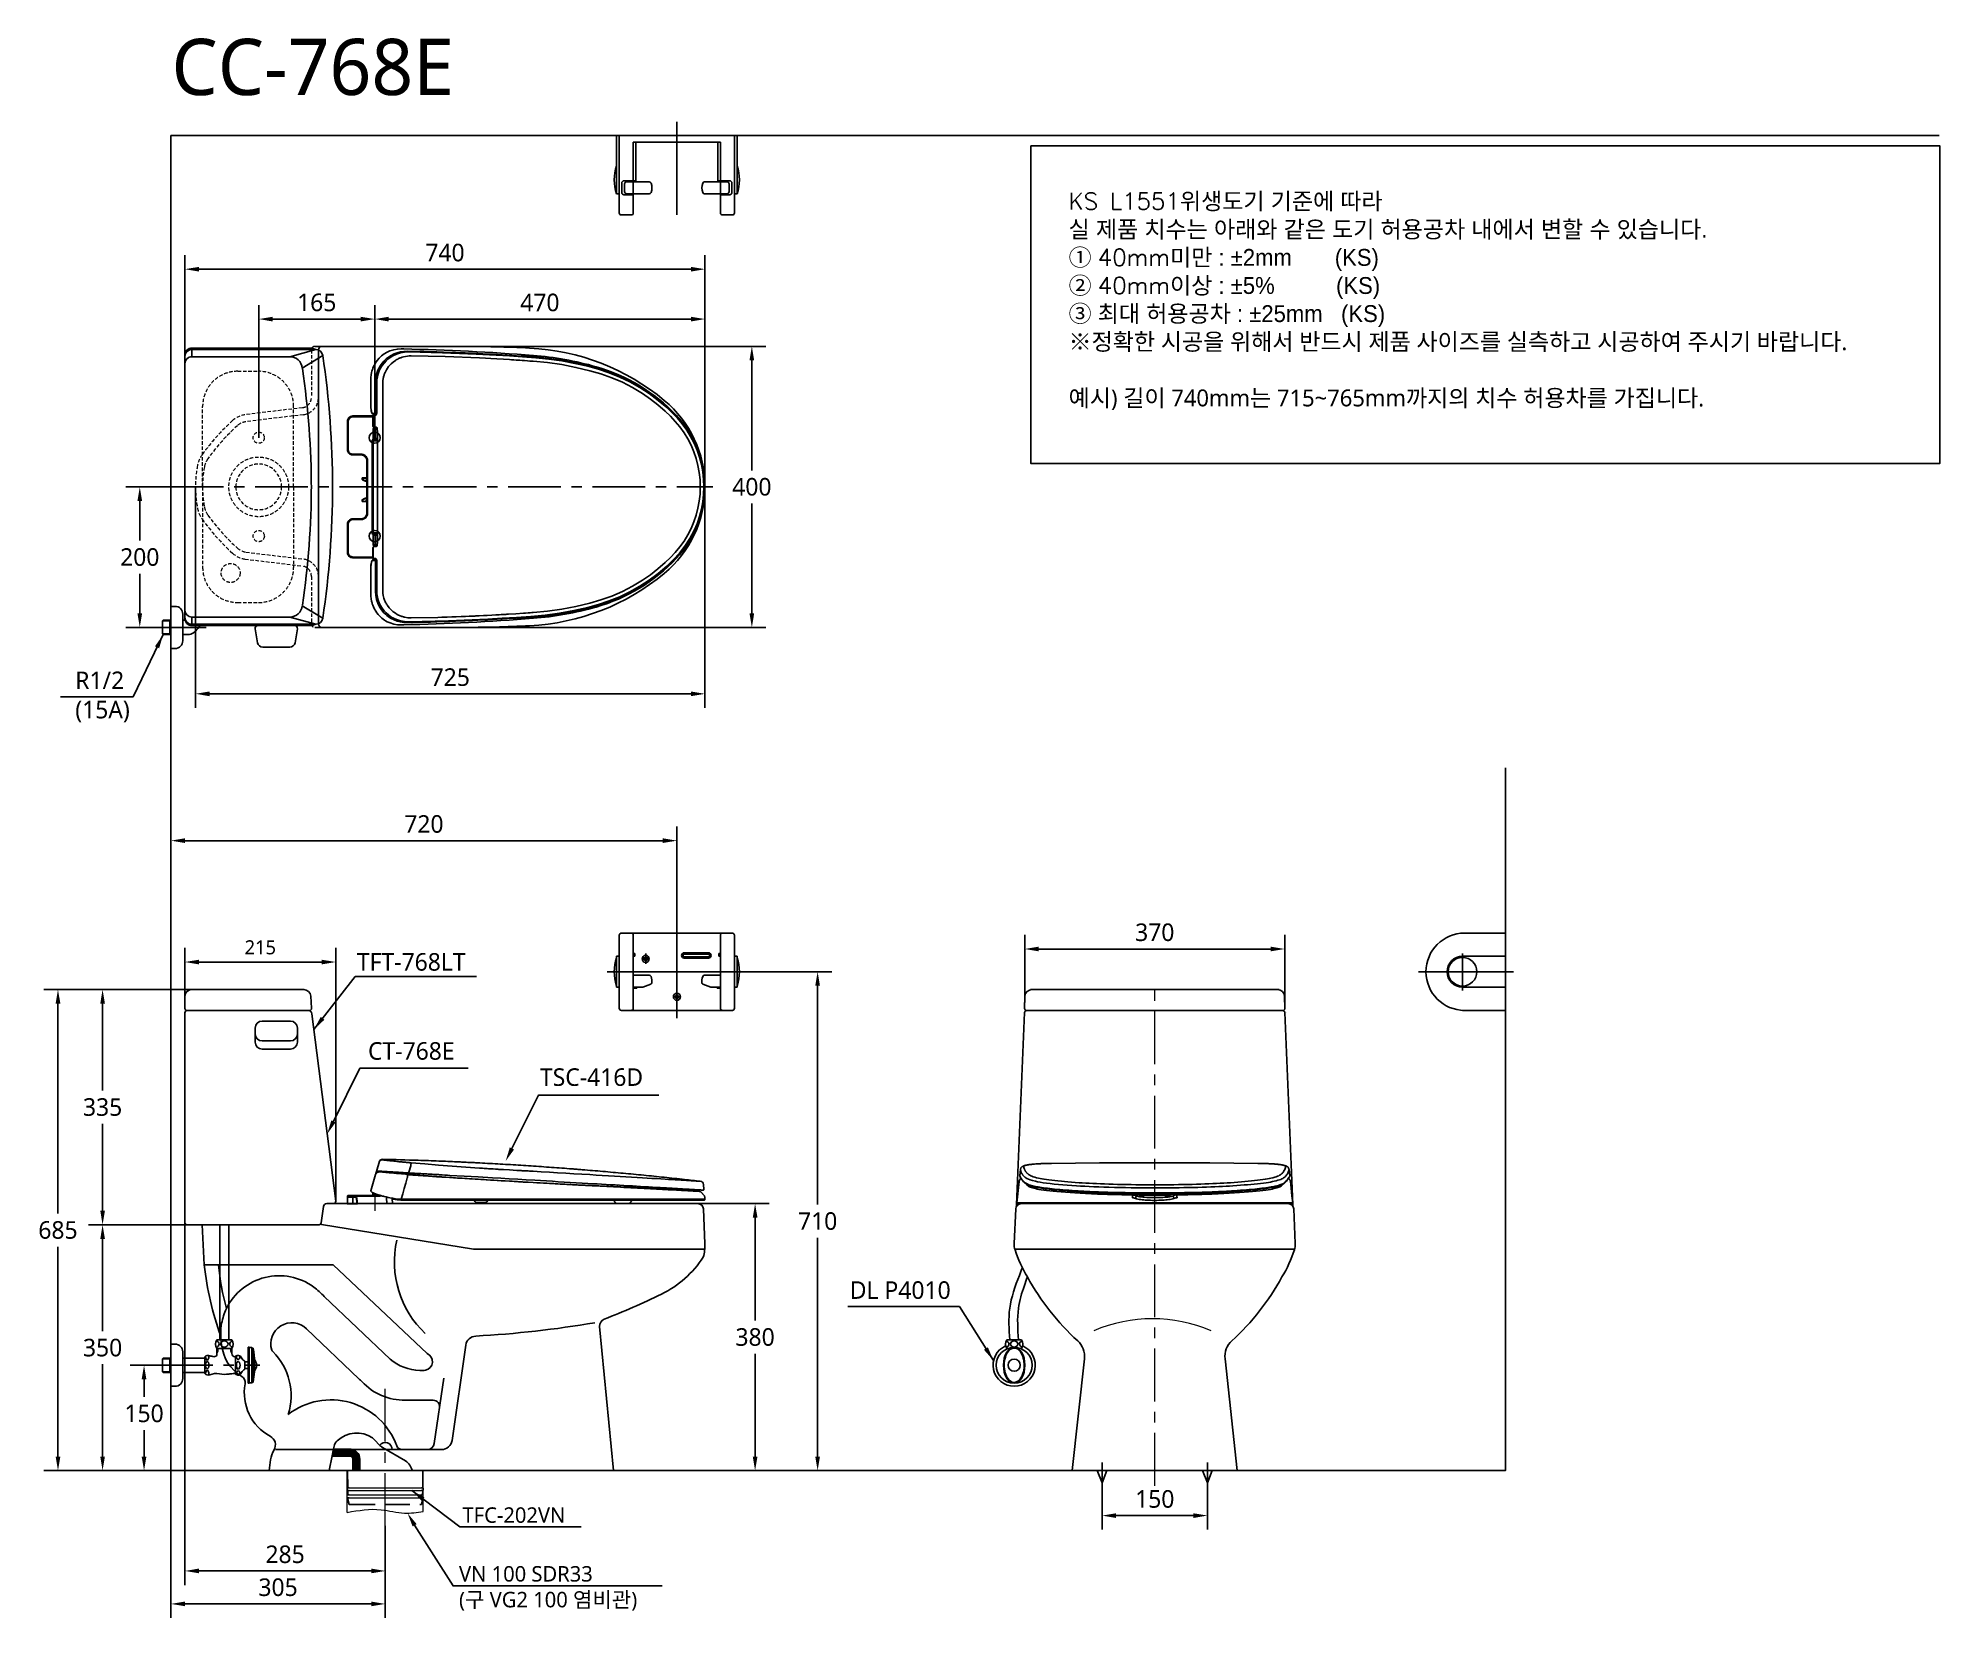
# Model space of a CAD drawing. Extents: x 9010 to 11716, y -52 to 2196.
import ezdxf
from ezdxf.lldxf.tags import DXFTag

# ---------------------------------------------------------------- set-up
doc = ezdxf.new("R2010")
doc.units = 0
doc.header["$LTSCALE"] = 20
doc.header["$MEASUREMENT"] = 0
doc.linetypes.add('CENTER', pattern=[2, 1.25, -0.25, 0.25, -0.25])
doc.linetypes.add('HIDDEN', pattern=[0.375, 0.25, -0.125])
doc.layers.get('0').update_dxf_attribs({"linetype": 'CONTINUOUS'})
doc.layers.get('DEFPOINTS').update_dxf_attribs({"linetype": 'CONTINUOUS'})
for name, color, linetype in [('1', 1, 'CONTINUOUS'), ('2', 2, 'CONTINUOUS'), ('3', 3, 'CONTINUOUS'), ('4', 4, 'CONTINUOUS'), ('6', 6, 'CONTINUOUS'), ('CENTER', 2, 'CENTER'), ('FAUCET', 4, 'CONTINUOUS')]:
    doc.layers.add(name, color=color, linetype=linetype)
doc.styles.add('GHS', font='romans', dxfattribs={"bigfont": 'ghs'})
doc.styles.add('ROMANS', font='NanumGothic.ttf')
doc.styles.get("Standard").update_dxf_attribs({"font": 'NanumGothic.ttf'})
tags = doc.linetypes.add('DASHED', pattern=[0.75, 0.5, -0.25]).pattern_tags.tags
tags[6:7] = [DXFTag(74, 4), DXFTag(75, 0), DXFTag(340, '0'), DXFTag(46, 1.0), DXFTag(50, 0.0), DXFTag(44, 0.0), DXFTag(45, 0.0)]
tags[4:5] = [DXFTag(74, 4), DXFTag(75, 0), DXFTag(340, '0'), DXFTag(46, 1.0), DXFTag(50, 0.0), DXFTag(44, 0.0), DXFTag(45, 0.0)]
doc.dimstyles.get("Standard").update_dxf_attribs({"dimtxt": 0.18, "dimasz": 0.18, "dimexe": 0.18, "dimexo": 0.0625, "dimgap": 0.09, "dimtad": 0, "dimtih": 1, "dimtoh": 1, "dimdec": 4, "dimzin": 0, "dimdsep": 46, "dimtxsty": 'Standard', "dimcen": 0.09, "dimadec": 0, "dimazin": 0, "dimtfac": 1, "dimtdec": 4, "dimtofl": 0, "dimtmove": 0, "dimatfit": 3, "dimfxl": 0, "dimtolj": 1, "dimtzin": 0, "dimarcsym": 0})

msp = doc.modelspace()

# ---------------------------------------------------------------- texts
at = {"insert": (9199.41945, 2195.3406), "char_height": 80, "width": 1382.3578988, "attachment_point": 1, "style": 'GHS'}
msp.add_mtext('{\\fNanumGothic|b0|i0|c0|p50;CC-768E}', dxfattribs=at)
at = {"layer": '2', "attachment_point": 4, "style": 'ROMANS'}
for s, insert, char_height in [('{\\Fromans|c129;KS L1551\\fGulim|b0|i0|c129|p50;위생도기 기준에 따라 \\P실 제품 치수는 아래와 같은 도기 허용공차 내에서 변할 수 있습니다. \\Fromans|c129;\\P\\fGulim|b0|i0|c129|p50;① \\Fromans|c129;40mm\\fGulim|b0|i0|c129|p50;미만 : ±2mm       (KS)\\Fromans|c129; \\P\\fGulim|b0|i0|c129|p50;② \\Fromans|c129;40mm\\fGulim|b0|i0|c129|p50;이상 : ±5%          (KS)\\Fromans|c129;\\P\\fGulim|b0|i0|c129|p50;③ 최대 허용공차 : ±25mm   (KS)}\\P※정확한 시공을 위해서 반드시 제품 사이즈를 실측하고 시공하여 주시기 바랍니다.\\P\\P예시) 길이 740mm는 715~765mm까지의 치수 허용차를 가집니다.', (10475.98801, 1821.61614), 24), ('R1/2\\P(15A)', (9062.50071, 1258.77737), 25), ('TFT-768LT', (9463.23673, 881.50114), 25), ('CT-768E', (9479.08738, 754.75081), 25), ('TSC-416D', (9723.81679, 717.52321), 25), ('DL P4010', (10164.71686, 414.45279), 25), ('TFC-202VN', (9613.55236, 94.2795), 22), ('VN 100 SDR33\\P(구 VG2 100 염비관)', (9608.60274, -9.96457), 22)]:
    msp.add_mtext(s, dxfattribs=dict(at, insert=insert, char_height=char_height))

# ---------------------------------------------------------------- blocks, each defined once
blk = doc.blocks.new('*D45')
at = {"layer": '3', "color": 3, "lineweight": -2}
for p, q in [((9183.3, 307.7), (9140.4, 307.7)), ((9160.4, 287.7), (9160.4, 262.5)), ((9160.4, 177.7), (9160.4, 215.4)), ((9198.6, 157.7), (9140.4, 157.7))]:
    blk.add_line(p, q, dxfattribs=at)
at = {"layer": '3', "color": 3}
for points in [[(9157, 287.7), (9163.7, 287.7), (9160.4, 307.7)], [(9157, 177.7), (9163.7, 177.7), (9160.4, 157.7)]]:
    blk.add_solid(points, dxfattribs=at)
at = {"layer": 'DEFPOINTS', "color": 0}
for p in [(9183.3, 307.7), (9160.4, 157.7), (9198.6, 157.7)]:
    blk.add_point(p, dxfattribs=at)
at = {"layer": '3', "color": 2, "insert": (9160.4, 239), "char_height": 25, "attachment_point": 5}
blk.add_mtext('\\A1;150', dxfattribs=at)
blk = doc.blocks.new('*D46')
at = {"layer": '3', "color": 3, "lineweight": -2}
for p, q in [((9198.6, 1031), (9198.6, 1074.2)), ((9918.6, 934.4), (9918.6, 1074.2)), ((9898.6, 1054.2), (9218.6, 1054.2))]:
    blk.add_line(p, q, dxfattribs=at)
at = {"layer": '3', "color": 3}
for points in [[(9218.6, 1057.6), (9218.6, 1050.9), (9198.6, 1054.2)], [(9898.6, 1057.6), (9898.6, 1050.9), (9918.6, 1054.2)]]:
    blk.add_solid(points, dxfattribs=at)
at = {"layer": 'DEFPOINTS', "color": 0}
for p in [(9198.6, 1054.2), (9198.6, 1031), (9918.6, 934.4)]:
    blk.add_point(p, dxfattribs=at)
at = {"layer": '3', "color": 2, "insert": (9558.6, 1077.8), "char_height": 25, "attachment_point": 5}
blk.add_mtext('\\A1;720', dxfattribs=at)
blk = doc.blocks.new('*D40')
at = {"layer": '3', "color": 3, "lineweight": -2}
for p, q in [((9218.6, 1745.2), (9218.6, 1887.5)), ((9238.6, 1867.5), (9938.6, 1867.5)), ((9958.6, 1557.7), (9958.6, 1887.5))]:
    blk.add_line(p, q, dxfattribs=at)
at = {"layer": '3', "color": 3}
for points in [[(9238.6, 1870.8), (9238.6, 1864.1), (9218.6, 1867.5)], [(9938.6, 1870.8), (9938.6, 1864.1), (9958.6, 1867.5)]]:
    blk.add_solid(points, dxfattribs=at)
at = {"layer": 'DEFPOINTS', "color": 0}
for p in [(9958.6, 1867.5), (9218.6, 1745.2), (9958.6, 1557.7)]:
    blk.add_point(p, dxfattribs=at)
at = {"layer": '3', "color": 2, "insert": (9588.6, 1891), "char_height": 25, "attachment_point": 5}
blk.add_mtext('\\A1;740', dxfattribs=at)
blk = doc.blocks.new('*D41')
at = {"layer": '3', "color": 3, "lineweight": -2}
for p, q in [((9323.6, 1627.7), (9323.6, 1816.5)), ((9488.6, 1627.7), (9488.6, 1816.5)), ((9343.6, 1796.5), (9468.6, 1796.5))]:
    blk.add_line(p, q, dxfattribs=at)
at = {"layer": '3', "color": 3}
for points in [[(9343.6, 1799.8), (9343.6, 1793.1), (9323.6, 1796.5)], [(9468.6, 1799.8), (9468.6, 1793.1), (9488.6, 1796.5)]]:
    blk.add_solid(points, dxfattribs=at)
at = {"layer": 'DEFPOINTS', "color": 0}
for p in [(9488.6, 1796.5), (9323.6, 1627.7), (9488.6, 1627.7)]:
    blk.add_point(p, dxfattribs=at)
at = {"layer": '3', "color": 2, "insert": (9406.1, 1820.1), "char_height": 25, "attachment_point": 5}
blk.add_mtext('\\A1;165', dxfattribs=at)
blk = doc.blocks.new('*D42')
at = {"layer": '3', "color": 3, "lineweight": -2}
for p, q in [((9488.6, 1627.7), (9488.6, 1816.5)), ((9958.6, 1557.7), (9958.6, 1816.5)), ((9508.6, 1796.5), (9938.6, 1796.5))]:
    blk.add_line(p, q, dxfattribs=at)
at = {"layer": '3', "color": 3}
for points in [[(9508.6, 1799.8), (9508.6, 1793.1), (9488.6, 1796.5)], [(9938.6, 1799.8), (9938.6, 1793.1), (9958.6, 1796.5)]]:
    blk.add_solid(points, dxfattribs=at)
at = {"layer": 'DEFPOINTS', "color": 0}
for p in [(9958.6, 1796.5), (9488.6, 1627.7), (9958.6, 1557.7)]:
    blk.add_point(p, dxfattribs=at)
at = {"layer": '3', "color": 2, "insert": (9723.6, 1820), "char_height": 25, "attachment_point": 5}
blk.add_mtext('\\A1;470', dxfattribs=at)
blk = doc.blocks.new('*D43')
at = {"layer": '3', "color": 3, "lineweight": -2}
for p, q in [((9233.6, 1557.7), (9233.6, 1243.2)), ((9958.6, 1557.7), (9958.6, 1243.2)), ((9253.6, 1263.2), (9938.6, 1263.2))]:
    blk.add_line(p, q, dxfattribs=at)
at = {"layer": '3', "color": 3}
for points in [[(9253.6, 1266.5), (9253.6, 1259.8), (9233.6, 1263.2)], [(9938.6, 1266.5), (9938.6, 1259.8), (9958.6, 1263.2)]]:
    blk.add_solid(points, dxfattribs=at)
at = {"layer": 'DEFPOINTS', "color": 0}
for p in [(9233.6, 1557.7), (9958.6, 1557.7), (9958.6, 1263.2)]:
    blk.add_point(p, dxfattribs=at)
at = {"layer": '3', "color": 2, "insert": (9596.1, 1286.8), "char_height": 25, "attachment_point": 5}
blk.add_mtext('\\A1;725', dxfattribs=at)
blk = doc.blocks.new('*D44')
at = {"layer": '3', "color": 3, "lineweight": -2}
for p, q in [((9198.6, 1557.7), (9134.3, 1557.7)), ((9154.3, 1537.7), (9154.3, 1481.2)), ((9154.3, 1377.7), (9154.3, 1434.1)), ((9173.9, 1357.7), (9134.3, 1357.7))]:
    blk.add_line(p, q, dxfattribs=at)
at = {"layer": '3', "color": 3}
for points in [[(9151, 1537.7), (9157.6, 1537.7), (9154.3, 1557.7)], [(9151, 1377.7), (9157.6, 1377.7), (9154.3, 1357.7)]]:
    blk.add_solid(points, dxfattribs=at)
at = {"layer": 'DEFPOINTS', "color": 0}
for p in [(9154.3, 1557.7), (9198.6, 1557.7), (9173.9, 1357.7)]:
    blk.add_point(p, dxfattribs=at)
at = {"layer": '3', "color": 2, "insert": (9154.3, 1457.7), "char_height": 25, "attachment_point": 5}
blk.add_mtext('\\A1;200', dxfattribs=at)
blk = doc.blocks.new('*X14')
at = {"color": 0}
for p, q in [((1040.6, 971), (1076.6, 971)), ((1040.8, 972), (1075.8, 972)), ((1041, 973), (1074.9, 973)), ((1041.2, 974), (1073.8, 974)), ((1041.4, 975), (1072.4, 975)), ((1041.6, 976), (1070.5, 976)), ((1041.8, 977), (1066.9, 977)), ((1040, 968), (1078.1, 968)), ((1040.2, 969), (1077.7, 969)), ((1040.4, 970), (1077.2, 970)), ((1066, 967), (1078.4, 967)), ((1067.8, 966), (1078.7, 966)), ((1068.5, 965), (1078.9, 965)), ((1068.9, 964), (1079, 964)), ((1069, 963), (1079, 963)), ((1069, 962), (1079, 962)), ((1069, 961), (1079, 961)), ((1069, 960), (1079, 960)), ((1069, 959), (1079, 959)), ((1069, 958), (1079, 958)), ((1069, 957), (1079, 957)), ((1069, 956), (1079, 956)), ((1069, 955), (1079, 955)), ((1069, 954), (1079, 954)), ((1069, 953), (1079, 953)), ((1069, 952), (1079, 952)), ((1069, 951), (1079, 951)), ((1069, 950), (1079, 950)), ((1069, 949), (1079, 949)), ((1069, 948), (1079, 948)), ((1069, 947), (1079, 947))]:
    blk.add_line(p, q, dxfattribs=at)
blk = doc.blocks.new('*D47')
at = {"layer": '3', "color": 3, "lineweight": -2}
for p, q in [((10523.6, 131.8), (10523.6, 73.7)), ((10673.6, 131.8), (10673.6, 73.7)), ((10543.6, 93.7), (10653.6, 93.7))]:
    blk.add_line(p, q, dxfattribs=at)
at = {"layer": '3', "color": 3}
for points in [[(10543.6, 97), (10543.6, 90.3), (10523.6, 93.7)], [(10653.6, 97), (10653.6, 90.3), (10673.6, 93.7)]]:
    blk.add_solid(points, dxfattribs=at)
at = {"layer": 'DEFPOINTS', "color": 0}
for p in [(10523.6, 131.8), (10673.6, 131.8), (10673.6, 93.7)]:
    blk.add_point(p, dxfattribs=at)
at = {"layer": '3', "color": 2, "insert": (10598.6, 117.2), "char_height": 25, "attachment_point": 5}
blk.add_mtext('\\A1;150', dxfattribs=at)
blk = doc.blocks.new('*D48')
at = {"layer": '3', "color": 3, "lineweight": -2}
for p, q in [((10028.5, 867.7), (10138.9, 867.7)), ((10118.9, 847.7), (10118.9, 536.2)), ((10118.9, 177.7), (10118.9, 489.2)), ((9953.1, 157.7), (10138.9, 157.7))]:
    blk.add_line(p, q, dxfattribs=at)
at = {"layer": '3', "color": 3}
for points in [[(10115.5, 847.7), (10122.2, 847.7), (10118.9, 867.7)], [(10115.5, 177.7), (10122.2, 177.7), (10118.9, 157.7)]]:
    blk.add_solid(points, dxfattribs=at)
at = {"layer": 'DEFPOINTS', "color": 0}
for p in [(10028.5, 867.7), (9953.1, 157.7), (10118.9, 157.7)]:
    blk.add_point(p, dxfattribs=at)
at = {"layer": '3', "color": 2, "insert": (10118.9, 512.7), "char_height": 25, "attachment_point": 5}
blk.add_mtext('\\A1;710', dxfattribs=at)
blk = doc.blocks.new('*D49')
at = {"layer": '3', "color": 3, "lineweight": -2}
for p, q in [((9218.6, 823.9), (9218.6, 901.5)), ((9433.1, 541.1), (9433.1, 901.5)), ((9238.6, 881.5), (9413.1, 881.5))]:
    blk.add_line(p, q, dxfattribs=at)
at = {"layer": '3', "color": 3}
for points in [[(9238.6, 884.8), (9238.6, 878.1), (9218.6, 881.5)], [(9413.1, 884.8), (9413.1, 878.1), (9433.1, 881.5)]]:
    blk.add_solid(points, dxfattribs=at)
at = {"layer": 'DEFPOINTS', "color": 0}
for p in [(9433.1, 881.5), (9218.6, 823.9), (9433.1, 541.1)]:
    blk.add_point(p, dxfattribs=at)
at = {"layer": '3', "color": 2, "insert": (9325.8, 902.3), "char_height": 20, "attachment_point": 5}
blk.add_mtext('\\A1;215', dxfattribs=at)
blk = doc.blocks.new('*D50')
at = {"layer": '3', "color": 3, "lineweight": -2}
for p, q in [((9228.6, 842.4), (9081.4, 842.4)), ((9101.4, 822.4), (9101.4, 698.6)), ((9101.4, 527.5), (9101.4, 651.3)), ((9221.6, 507.5), (9081.4, 507.5))]:
    blk.add_line(p, q, dxfattribs=at)
at = {"layer": '3', "color": 3}
for points in [[(9098.1, 822.4), (9104.7, 822.4), (9101.4, 842.4)], [(9098.1, 527.5), (9104.7, 527.5), (9101.4, 507.5)]]:
    blk.add_solid(points, dxfattribs=at)
at = {"layer": 'DEFPOINTS', "color": 0}
for p in [(9228.6, 842.4), (9101.4, 507.5), (9221.6, 507.5)]:
    blk.add_point(p, dxfattribs=at)
at = {"layer": '3', "color": 2, "insert": (9101.4, 675), "char_height": 25, "attachment_point": 5}
blk.add_mtext('\\A1;335', dxfattribs=at)
blk = doc.blocks.new('*D51')
at = {"layer": '3', "color": 3, "lineweight": -2}
for p, q in [((9221.6, 507.5), (9081.4, 507.5)), ((9101.4, 487.5), (9101.4, 356.2)), ((9101.4, 177.7), (9101.4, 309)), ((9198.6, 157.7), (9081.4, 157.7))]:
    blk.add_line(p, q, dxfattribs=at)
at = {"layer": '3', "color": 3}
for points in [[(9098.1, 487.5), (9104.7, 487.5), (9101.4, 507.5)], [(9098.1, 177.7), (9104.7, 177.7), (9101.4, 157.7)]]:
    blk.add_solid(points, dxfattribs=at)
at = {"layer": 'DEFPOINTS', "color": 0}
for p in [(9221.6, 507.5), (9101.4, 157.7), (9198.6, 157.7)]:
    blk.add_point(p, dxfattribs=at)
at = {"layer": '3', "color": 2, "insert": (9101.4, 332.6), "char_height": 25, "attachment_point": 5}
blk.add_mtext('\\A1;350', dxfattribs=at)
blk = doc.blocks.new('*D52')
at = {"layer": '3', "color": 3, "lineweight": -2}
for p, q in [((9228.6, 842.4), (9017.9, 842.4)), ((9037.9, 822.4), (9037.9, 523.6)), ((9037.9, 177.7), (9037.9, 476.4)), ((9198.6, 157.7), (9017.9, 157.7))]:
    blk.add_line(p, q, dxfattribs=at)
at = {"layer": '3', "color": 3}
for points in [[(9034.6, 822.4), (9041.3, 822.4), (9037.9, 842.4)], [(9034.6, 177.7), (9041.3, 177.7), (9037.9, 157.7)]]:
    blk.add_solid(points, dxfattribs=at)
at = {"layer": 'DEFPOINTS', "color": 0}
for p in [(9228.6, 842.4), (9037.9, 157.7), (9198.6, 157.7)]:
    blk.add_point(p, dxfattribs=at)
at = {"layer": '3', "color": 2, "insert": (9037.9, 500), "char_height": 25, "attachment_point": 5}
blk.add_mtext('\\A1;685', dxfattribs=at)
blk = doc.blocks.new('*D54')
at = {"layer": '3', "color": 3, "lineweight": -2}
for p, q in [((9218.6, 510.5), (9218.6, -5.1)), ((9503.6, 78.9), (9503.6, -5.1)), ((9238.6, 14.9), (9483.6, 14.9))]:
    blk.add_line(p, q, dxfattribs=at)
at = {"layer": '3', "color": 3}
for points in [[(9238.6, 18.3), (9238.6, 11.6), (9218.6, 14.9)], [(9483.6, 18.3), (9483.6, 11.6), (9503.6, 14.9)]]:
    blk.add_solid(points, dxfattribs=at)
at = {"layer": 'DEFPOINTS', "color": 0}
for p in [(9218.6, 510.5), (9503.6, 78.9), (9503.6, 14.9)]:
    blk.add_point(p, dxfattribs=at)
at = {"layer": '3', "color": 2, "insert": (9361.1, 38.5), "char_height": 25, "attachment_point": 5}
blk.add_mtext('\\A1;285', dxfattribs=at)
blk = doc.blocks.new('*D55')
at = {"layer": '3', "color": 3, "lineweight": -2}
for p, q in [((9198.6, 157.7), (9198.6, -52)), ((9503.6, 78.9), (9503.6, -52)), ((9218.6, -32), (9483.6, -32))]:
    blk.add_line(p, q, dxfattribs=at)
at = {"layer": '3', "color": 3}
for points in [[(9218.6, -28.7), (9218.6, -35.3), (9198.6, -32)], [(9483.6, -28.7), (9483.6, -35.3), (9503.6, -32)]]:
    blk.add_solid(points, dxfattribs=at)
at = {"layer": 'DEFPOINTS', "color": 0}
for p in [(9198.6, 157.7), (9503.6, 78.9), (9503.6, -32)]:
    blk.add_point(p, dxfattribs=at)
at = {"layer": '3', "color": 2, "insert": (9351.1, -8.4), "char_height": 25, "attachment_point": 5}
blk.add_mtext('\\A1;305', dxfattribs=at)
blk = doc.blocks.new('*D56')
at = {"layer": '3', "color": 3, "lineweight": -2}
for p, q in [((9948.4, 537.7), (10049.9, 537.7)), ((10029.9, 517.7), (10029.9, 371.3)), ((10029.9, 177.7), (10029.9, 324.1)), ((9953.1, 157.7), (10049.9, 157.7))]:
    blk.add_line(p, q, dxfattribs=at)
at = {"layer": '3', "color": 3}
for points in [[(10026.6, 517.7), (10033.3, 517.7), (10029.9, 537.7)], [(10026.6, 177.7), (10033.3, 177.7), (10029.9, 157.7)]]:
    blk.add_solid(points, dxfattribs=at)
at = {"layer": 'DEFPOINTS', "color": 0}
for p in [(9948.4, 537.7), (9953.1, 157.7), (10029.9, 157.7)]:
    blk.add_point(p, dxfattribs=at)
at = {"layer": '3', "color": 2, "insert": (10029.9, 347.7), "char_height": 25, "attachment_point": 5}
blk.add_mtext('\\A1;380', dxfattribs=at)
blk = doc.blocks.new('*D57')
at = {"layer": '3', "color": 3, "lineweight": -2}
for p, q in [((10413.6, 824.1), (10413.6, 920)), ((10433.6, 900), (10763.5, 900)), ((10783.5, 824), (10783.5, 920))]:
    blk.add_line(p, q, dxfattribs=at)
at = {"layer": '3', "color": 3}
for points in [[(10433.6, 903.4), (10433.6, 896.7), (10413.6, 900)], [(10763.5, 903.4), (10763.5, 896.7), (10783.5, 900)]]:
    blk.add_solid(points, dxfattribs=at)
at = {"layer": 'DEFPOINTS', "color": 0}
for p in [(10783.5, 900), (10413.6, 824.1), (10783.5, 824)]:
    blk.add_point(p, dxfattribs=at)
at = {"layer": '3', "color": 2, "insert": (10598.6, 923.7), "char_height": 25, "attachment_point": 5}
blk.add_mtext('\\A1;370', dxfattribs=at)
blk = doc.blocks.new('*D39')
at = {"layer": '3', "color": 3, "lineweight": -2}
for p, q in [((9453.2, 1757.7), (10045.3, 1757.7)), ((10025.3, 1737.7), (10025.3, 1581.2)), ((10025.3, 1377.7), (10025.3, 1534.2)), ((9458.3, 1357.7), (10045.3, 1357.7))]:
    blk.add_line(p, q, dxfattribs=at)
at = {"layer": '3', "color": 3}
for points in [[(10021.9, 1737.7), (10028.6, 1737.7), (10025.3, 1757.7)], [(10021.9, 1377.7), (10028.6, 1377.7), (10025.3, 1357.7)]]:
    blk.add_solid(points, dxfattribs=at)
at = {"layer": 'DEFPOINTS', "color": 0}
for p in [(9453.2, 1757.7), (9458.3, 1357.7), (10025.3, 1357.7)]:
    blk.add_point(p, dxfattribs=at)
at = {"layer": '3', "color": 2, "insert": (10025.3, 1557.7), "char_height": 25, "attachment_point": 5}
blk.add_mtext('\\A1;400', dxfattribs=at)

# ---------------------------------------------------------------- dimensions: what is measured, and where the dimension line sits
at = {"layer": '3'}
for base, p1, p2, picture, middle in [((9958.56113, 1867.47087), (9218.56113, 1745.17171), (9958.56113, 1557.67694), '*D40', (9588.56113, 1867.47087)), ((9958.56113, 1263.17574), (9233.56113, 1557.67532), (9958.56113, 1557.67532), '*D43', (9596.06113, 1263.17574)), ((9503.56113, 14.94102), (9218.56113, 510.54453), (9503.56113, 78.94751), '*D54', (9361.06113, 14.94102)), ((9503.56113, -32.00385), (9198.56113, 157.67694), (9503.56113, 78.94751), '*D55', (9351.06113, -32.00385))]:
    dim = msp.add_linear_dim(base=base, p1=p1, p2=p2, dimstyle='Standard', override={"dimtxt": 25, "dimasz": 20, "dimexe": 20, "dimexo": 0, "dimgap": 10, "dimtad": 1, "dimtih": 0, "dimzin": 8, "dimclrd": 3, "dimclre": 3, "dimclrt": 2, "dimtix": 1, "dimtofl": 1, "dimarcsym": 1}, dxfattribs=at)
    dim.commit()
    dim.dimension.update_dxf_attribs({"geometry": picture, "text_midpoint": middle, "dimtype": 160})
for base, p1, p2, override, picture, middle in [((9488.56113, 1796.47582), (9323.56113, 1627.67694), (9488.56113, 1627.67532), {"dimtxt": 25, "dimasz": 20, "dimexe": 20, "dimexo": 0, "dimgap": 10, "dimtad": 1, "dimtih": 0, "dimzin": 8, "dimclrd": 3, "dimclre": 3, "dimclrt": 2, "dimtix": 1, "dimtofl": 1, "dimarcsym": 1}, '*D41', (9406.06113, 1820.08455)), ((9958.56113, 1796.47582), (9488.56113, 1627.67532), (9958.56113, 1557.67532), {"dimtxt": 25, "dimasz": 20, "dimexe": 20, "dimexo": 0, "dimgap": 10, "dimtad": 1, "dimtih": 0, "dimzin": 8, "dimclrd": 3, "dimclre": 3, "dimclrt": 2, "dimtix": 1, "dimtofl": 1, "dimarcsym": 1}, '*D42', (9723.56113, 1819.99514)), ((9198.56113, 1054.23278), (9918.56113, 934.36121), (9198.56113, 1031.03972), {"dimtxt": 25, "dimasz": 20, "dimexe": 20, "dimexo": 0, "dimgap": 10, "dimtad": 1, "dimtih": 0, "dimzin": 8, "dimclrd": 3, "dimclre": 3, "dimclrt": 2, "dimtix": 1, "dimtofl": 1, "dimarcsym": 1}, '*D46', (9558.56113, 1077.78786)), ((10783.50189, 900.04325), (10413.62039, 824.11098), (10783.50189, 824.02632), {"dimtxt": 25, "dimasz": 20, "dimexe": 20, "dimexo": 0, "dimgap": 10, "dimtad": 1, "dimtih": 0, "dimdec": 0, "dimzin": 8, "dimclrd": 3, "dimclre": 3, "dimclrt": 2, "dimtix": 1, "dimtofl": 1, "dimarcsym": 1}, '*D57', (10598.56114, 923.66986)), ((9433.13317, 881.46242), (9218.56113, 823.87729), (9433.13317, 541.05409), {"dimtxt": 20, "dimasz": 20, "dimexe": 20, "dimexo": 0, "dimgap": 10, "dimtad": 1, "dimtih": 0, "dimdec": 0, "dimzin": 8, "dimclrd": 3, "dimclre": 3, "dimclrt": 2, "dimtix": 1, "dimtofl": 1, "dimarcsym": 1}, '*D49', (9325.84715, 902.3494)), ((10673.56113, 93.6697), (10523.56113, 131.78201), (10673.56113, 131.78201), {"dimtxt": 25, "dimasz": 20, "dimexe": 20, "dimexo": 0, "dimgap": 10, "dimtad": 1, "dimtih": 0, "dimzin": 8, "dimclrd": 3, "dimclre": 3, "dimclrt": 2, "dimtix": 1, "dimtofl": 1, "dimarcsym": 1}, '*D47', (10598.56113, 117.24266))]:
    dim = msp.add_linear_dim(base=base, p1=p1, p2=p2, dimstyle='Standard', override=override, dxfattribs=at)
    dim.commit()
    dim.dimension.update_dxf_attribs({"geometry": picture, "text_midpoint": middle})
for base, p1, p2, override, picture, middle in [((10025.2706, 1357.67532), (9453.23867, 1757.67532), (9458.28783, 1357.67532), {"dimtxt": 25, "dimasz": 20, "dimexe": 20, "dimexo": 0, "dimgap": 10, "dimtad": 1, "dimzin": 8, "dimclrd": 3, "dimclre": 3, "dimclrt": 2, "dimtix": 1, "dimtofl": 1, "dimarcsym": 1}, '*D39', (10025.2706, 1557.67532)), ((9154.30484, 1557.67694), (9173.9013, 1357.67694), (9198.56113, 1557.67694), {"dimtxt": 25, "dimasz": 20, "dimexe": 20, "dimexo": 0, "dimgap": 10, "dimtad": 1, "dimzin": 8, "dimclrd": 3, "dimclre": 3, "dimclrt": 2, "dimtix": 1, "dimtofl": 1, "dimarcsym": 1}, '*D44', (9154.30484, 1457.67694)), ((10029.91943, 157.67694), (9948.40038, 537.67694), (9953.1188, 157.67694), {"dimtxt": 25, "dimasz": 20, "dimexe": 20, "dimexo": 0, "dimgap": 10, "dimtad": 1, "dimzin": 8, "dimclrd": 3, "dimclre": 3, "dimclrt": 2, "dimtix": 1, "dimtofl": 1, "dimarcsym": 1}, '*D56', (10029.91943, 347.67694)), ((9101.40579, 157.67694), (9221.56113, 507.54453), (9198.56113, 157.67694), {"dimtxt": 25, "dimasz": 20, "dimexe": 20, "dimexo": 0, "dimgap": 10, "dimtad": 1, "dimdec": 0, "dimzin": 8, "dimclrd": 3, "dimclre": 3, "dimclrt": 2, "dimtix": 1, "dimtofl": 1, "dimarcsym": 1}, '*D51', (9101.40579, 332.61074))]:
    dim = msp.add_linear_dim(base=base, p1=p1, p2=p2, angle=90, dimstyle='Standard', override=override, dxfattribs=at)
    dim.commit()
    dim.dimension.update_dxf_attribs({"geometry": picture, "text_midpoint": middle})
for base, p1, p2, override, picture, middle in [((10118.86133, 157.67694), (10028.49455, 867.67694), (9953.1188, 157.67694), {"dimtxt": 25, "dimasz": 20, "dimexe": 20, "dimexo": 0, "dimgap": 10, "dimtad": 1, "dimzin": 8, "dimclrd": 3, "dimclre": 3, "dimclrt": 2, "dimtix": 1, "dimtofl": 1, "dimarcsym": 1}, '*D48', (10118.86133, 512.67694)), ((9037.92762, 157.67694), (9228.56113, 842.37795), (9198.56113, 157.67694), {"dimtxt": 25, "dimasz": 20, "dimexe": 20, "dimexo": 0, "dimgap": 10, "dimtad": 1, "dimdec": 0, "dimzin": 8, "dimclrd": 3, "dimclre": 3, "dimclrt": 2, "dimtix": 1, "dimtofl": 1, "dimarcsym": 1}, '*D52', (9037.92762, 500.02744)), ((9101.40579, 507.54453), (9228.56113, 842.37795), (9221.56113, 507.54453), {"dimtxt": 25, "dimasz": 20, "dimexe": 20, "dimexo": 0, "dimgap": 10, "dimtad": 1, "dimdec": 0, "dimzin": 8, "dimclrd": 3, "dimclre": 3, "dimclrt": 2, "dimtix": 1, "dimtofl": 1, "dimarcsym": 1}, '*D50', (9101.40579, 674.96124)), ((9160.37436, 157.67694), (9183.25699, 307.67726), (9198.56113, 157.67694), {"dimtxt": 25, "dimasz": 20, "dimexe": 20, "dimexo": 0, "dimgap": 10, "dimtad": 1, "dimdec": 0, "dimzin": 8, "dimclrd": 3, "dimclre": 3, "dimclrt": 2, "dimtix": 1, "dimtofl": 1, "dimarcsym": 1}, '*D45', (9160.37436, 238.95895))]:
    dim = msp.add_linear_dim(base=base, p1=p1, p2=p2, angle=90, dimstyle='Standard', override=override, dxfattribs=at)
    dim.commit()
    dim.dimension.update_dxf_attribs({"geometry": picture, "text_midpoint": middle, "dimtype": 160})

# ---------------------------------------------------------------- linework, layer by layer
at = {"color": 7}
for p, q in [((9218.56113, 1557.67694), (9218.56113, 1745.17553)), ((9228.56113, 1755.17547), (9399.56787, 1755.17547)), ((9228.56113, 1742.90701), (9228.56113, 1755.17547)), ((9228.56113, 1753.21607), (9404.86656, 1753.21607)), ((9228.56113, 1742.90701), (9367.90822, 1742.90701)), ((9404.86656, 1753.21607), (9367.90822, 1742.90701)), ((9414.75816, 1744.68448), (9385.57791, 1726.83952)), ((9399.56787, 1755.17547), (9404.86656, 1753.21607)), ((9408.56113, 1557.67532), (9408.56113, 1752.67532)), ((9218.56113, 1557.67694), (9218.56113, 1370.17835)), ((9408.56113, 1362.67532), (9408.56113, 1557.67532)), ((9414.75816, 1370.66939), (9385.57791, 1388.51436)), ((9228.56113, 1372.44687), (9367.90822, 1372.44687)), ((9228.56113, 1372.44687), (9228.56113, 1360.17841)), ((9228.56113, 1362.13781), (9404.86656, 1362.13781)), ((9228.56113, 1360.17841), (9399.56787, 1360.17841)), ((9404.86656, 1362.13781), (9367.90822, 1372.44687)), ((9399.56787, 1360.17841), (9404.86656, 1362.13781)), ((9228.56113, 842.37795), (9387.55031, 842.37795)), ((10421.5718, 842.37862), (10598.64362, 842.37795)), ((10598.64362, 842.37795), (10775.71545, 842.37728)), ((9218.56113, 832.37795), (9218.56113, 815.37664)), ((9221.56113, 812.37664), (9395.68022, 812.37664)), ((9397.5289, 833.03202), (9398.66966, 815.62829)), ((10413.90973, 832.71473), (10413.33106, 815.50724)), ((10416.23504, 812.37732), (10598.56025, 812.37731)), ((10598.56025, 812.37731), (10780.79333, 812.3773)), ((10783.20976, 832.71337), (10783.78838, 815.50721)), ((9218.56113, 809.39474), (9218.56113, 510.54453)), ((9399.32899, 807.81416), (9433.13317, 541.05409)), ((10413.23755, 809.47389), (10401.9491, 536.58491)), ((10783.88201, 809.49948), (10795.00614, 536.58489)), ((9412.40906, 510.13431), (9415.61507, 533.36062)), ((10398.58476, 480.76369), (10400.72817, 530.0247)), ((10401.9491, 536.58491), (10401.9491, 533.93683)), ((10794.80508, 537.67693), (10402.15014, 537.67695)), ((10408.7206, 537.67694), (10434.04635, 537.67694)), ((10434.04635, 537.67694), (10598.56113, 537.67694)), ((10598.56113, 537.67694), (10763.0759, 537.67694)), ((10763.0759, 537.67694), (10788.40165, 537.67694)), ((10795.00614, 536.58489), (10795.00614, 534.19144)), ((10796.39408, 530.0247), (10798.53749, 480.76369)), ((9221.56113, 507.54453), (9409.43926, 507.54452)), ((9401.02802, 507.54453), (9233.56113, 507.54453)), ((9246.07789, 450.45777), (9243.15204, 507.54453)), ((9412.97177, 508.02741), (9629.38795, 472.67694)), ((9629.38795, 472.67694), (9958.25887, 472.67694)), ((10399.56113, 472.67694), (10797.56113, 472.67694)), ((9246.07789, 450.45777), (9429.59696, 450.45777)), ((9429.59696, 450.45777), (9563.23412, 324.27577)), ((9391.53767, 359.70418), (9466.01162, 288.33455)), ((9598.61513, 200.52867), (9618.26318, 336.30429)), ((10481.06113, 157.67694), (10498.54271, 316.93902)), ((10698.57954, 316.93902), (10716.06113, 157.67694)), ((9586.8668, 289.19215), (9573.41642, 196.24476)), ((9532.51564, 258.09045), (9571.99917, 257.74004)), ((9430.88516, 192.31792), (9430.16166, 188.78737)), ((9496.59198, 192.99841), (9487.73569, 202.17081)), ((9532.64944, 171.53335), (9499.90252, 190.41334)), ((9340.37124, 172.95404), (9338.50327, 157.67694)), ((9428.10511, 178.75175), (9423.78273, 157.65918)), ((9430.16166, 188.78737), (9428.10511, 178.75175)), ((9428.10511, 178.23293), (9453.38301, 178.23293)), ((9430.16166, 188.26855), (9453.38301, 188.26855)), ((9457.39726, 174.21868), (9457.39726, 157.67694)), ((9467.43288, 174.21868), (9467.43288, 157.67694)), ((9474.64875, 187.67694), (9583.76977, 187.67694)), ((9542.5742, 157.67694), (9538.44929, 165.50777)), ((9338.50327, 157.67694), (9438.9416, 157.67694)), ((9437.43288, 157.67694), (9512.5742, 157.67694)), ((9457.39726, 157.67694), (9467.43288, 157.67694)), ((10598.56113, 157.67694), (10481.06113, 157.67694)), ((10516.77763, 157.67694), (10523.56113, 140.44882)), ((10530.34462, 157.67694), (10523.56113, 140.44882)), ((10716.06113, 157.67694), (10598.56113, 157.67694)), ((10666.77763, 157.67694), (10673.56113, 140.44882)), ((10680.34462, 157.67694), (10673.56113, 140.44882))]:
    msp.add_line(p, q, dxfattribs=at)
at = {"color": 7, "linetype": 'HIDDEN', "lineweight": 0}
for p, q in [((9398.56113, 1752.67532), (9398.56113, 1685.17532)), ((9293.76045, 1722.22702), (9323.26334, 1722.22702)), ((9243.76045, 1557.67694), (9243.76045, 1672.22702)), ((9385.62662, 1670.31821), (9304.01702, 1660.36277)), ((9373.26334, 1557.67694), (9373.26334, 1672.22702)), ((9243.76045, 1557.67694), (9243.76045, 1443.12686)), ((9373.26334, 1557.67694), (9373.26334, 1443.12686)), ((9304.01702, 1454.98787), (9385.62662, 1445.03243)), ((9398.56113, 1430.17532), (9398.56113, 1362.67532)), ((9293.76045, 1393.12686), (9323.26334, 1393.12686))]:
    msp.add_line(p, q, dxfattribs=at)
at = {"color": 2}
for p, q in [((9529.95179, 1754.00827), (9529.95166, 1754.00279)), ((9714.34461, 1744.72419), (9714.34418, 1744.71873)), ((9803.55812, 1728.66094), (9803.55661, 1728.65567)), ((9483.23182, 1702.23953), (9483.23265, 1670.2138)), ((9463.28803, 1658.67532), (9457.71796, 1658.67532)), ((9486.08223, 1657.50062), (9457.71983, 1657.50062)), ((9457.72024, 1658.51822), (9460.82344, 1658.51822)), ((9457.72024, 1658.51822), (9457.72036, 1658.50046)), ((9457.72033, 1658.50046), (9486.16591, 1658.50046)), ((9463.2434, 1658.63068), (9462.71894, 1658.54344)), ((9463.2434, 1658.63068), (9463.28803, 1658.67532)), ((9464.11137, 1658.69043), (9463.30972, 1658.5573)), ((9464.11137, 1658.69043), (9486.21507, 1658.6837)), ((9486.08223, 1658.18862), (9486.08223, 1644.06412)), ((9486.62537, 1659.44595), (9489.77137, 1659.63134)), ((9486.62537, 1659.44595), (9486.62537, 1642.80469)), ((9487.85337, 1660.23871), (9488.25372, 1660.23871)), ((9487.89319, 1660.24023), (9488.32443, 1660.24023)), ((9917.77067, 1659.62699), (9917.7667, 1659.62321)), ((9449.72036, 1650.49952), (9449.72036, 1650.50959)), ((9449.72036, 1611.18834), (9449.72036, 1650.49952)), ((9450.72036, 1650.49937), (9450.72036, 1611.18884)), ((9486.25923, 1639.73339), (9486.25923, 1626.67191)), ((9486.62537, 1642.80469), (9490.96779, 1642.5488)), ((9486.7822, 1639.67806), (9486.7822, 1626.6762)), ((9486.7822, 1639.67806), (9489.79304, 1639.49478)), ((9489.79309, 1626.49291), (9486.7822, 1626.6762)), ((9492.36411, 1624.42523), (9487.00709, 1624.42523)), ((9487.26108, 1624.17125), (9487.00709, 1624.42523)), ((9488.12403, 1625.1795), (9491.14375, 1624.99568)), ((9491.71551, 1641.49448), (9488.70473, 1641.67776)), ((9489.79309, 1626.49291), (9489.79304, 1639.49478)), ((9492.36411, 1477.79881), (9492.36411, 1637.55183)), ((9449.72036, 1611.18834), (9449.72036, 1611.17097)), ((9457.72018, 1604.18725), (9469.42249, 1604.18724)), ((9457.72036, 1603.1874), (9457.72024, 1603.16964)), ((9469.40475, 1603.16964), (9457.72024, 1603.16964)), ((9469.42255, 1603.1874), (9457.72033, 1603.1874)), ((9469.40475, 1603.16964), (9469.42253, 1603.1874)), ((9469.42255, 1603.1874), (9469.42255, 1604.18724)), ((9485.00742, 1491.92527), (9485.00742, 1623.42537)), ((9486.00727, 1623.42538), (9486.00727, 1491.92523)), ((9486.26129, 1492.17935), (9486.26129, 1623.17137)), ((9470.75923, 1570.11488), (9470.75924, 1569.97873)), ((9470.75923, 1569.02454), (9470.75923, 1569.97873)), ((9470.95924, 1569.97873), (9470.95923, 1569.02456)), ((9475.98673, 1570.27878), (9471.25922, 1570.27878)), ((9471.25923, 1570.61496), (9475.43282, 1570.61496)), ((9471.25923, 1570.61496), (9471.25923, 1570.47875)), ((9471.25923, 1570.47875), (9475.98673, 1570.47875)), ((9476.25076, 1570.61073), (9475.98673, 1570.47875)), ((9475.98673, 1570.27878), (9475.98673, 1570.47875)), ((9476.28673, 1568.79066), (9476.28673, 1569.97897)), ((9476.48661, 1569.97892), (9476.73298, 1570.10206)), ((9476.48661, 1569.97892), (9476.48661, 1568.79065)), ((9476.73298, 1569.00142), (9476.73298, 1570.10206)), ((9477.40189, 1595.33498), (9477.39603, 1595.33498)), ((9477.39603, 1573.80068), (9477.39603, 1595.33497)), ((9477.39603, 1573.30099), (9477.39603, 1573.13243)), ((9477.39603, 1568.37963), (9477.39603, 1573.13243)), ((9477.40358, 1595.17079), (9477.42124, 1595.1885)), ((9477.40358, 1573.80054), (9477.40358, 1595.17071)), ((9477.40358, 1568.71455), (9477.40358, 1573.80015)), ((9478.42118, 1595.18855), (9478.42118, 1520.16209)), ((9471.04951, 1568.80977), (9470.90969, 1568.66693)), ((9476.95096, 1565.56452), (9476.9326, 1565.52976)), ((9477.39603, 1564.868), (9477.39603, 1565.5557)), ((9477.39603, 1564.868), (9477.39603, 1564.69943)), ((9477.39603, 1551.1509), (9477.39603, 1564.19974)), ((9477.39603, 1550.6512), (9477.39603, 1550.48264)), ((9477.39603, 1542.21821), (9477.39603, 1550.48264)), ((9477.40358, 1546.63609), (9477.40358, 1541.55016)), ((9477.42112, 1567.67235), (9477.41056, 1568.02173)), ((9477.41056, 1547.32891), (9477.42112, 1547.67828)), ((9477.42118, 1567.51187), (9477.42118, 1562.6753)), ((9477.42118, 1562.6753), (9477.42118, 1557.67532)), ((9477.42118, 1552.66135), (9477.42118, 1547.83898)), ((9470.75923, 1537.37191), (9470.75923, 1538.3261)), ((9470.75924, 1537.37191), (9470.75923, 1537.23576)), ((9470.90969, 1538.68371), (9471.04951, 1538.54087)), ((9470.95924, 1538.32609), (9470.95923, 1537.3719)), ((9471.25923, 1537.07186), (9475.9867, 1537.07186)), ((9475.98673, 1536.87189), (9471.25923, 1536.87189)), ((9471.25923, 1536.87189), (9471.25923, 1536.73568)), ((9471.25923, 1536.73568), (9475.43282, 1536.73568)), ((9475.98673, 1536.87189), (9475.98673, 1537.07186)), ((9475.98673, 1536.87189), (9476.25076, 1536.73991)), ((9476.28673, 1537.37171), (9476.28673, 1538.55998)), ((9476.48661, 1538.55999), (9476.48661, 1537.37172)), ((9476.73298, 1537.24858), (9476.48661, 1537.37172)), ((9476.73298, 1537.24858), (9476.73298, 1538.34944)), ((9476.9326, 1541.82087), (9476.95096, 1541.78613)), ((9477.39603, 1542.21821), (9477.39603, 1542.04965)), ((9477.39603, 1520.01567), (9477.39603, 1539.11105)), ((9477.39603, 1520.01566), (9477.40189, 1520.01566)), ((9477.40358, 1541.55016), (9477.40358, 1520.17984)), ((9477.40358, 1520.17984), (9477.42131, 1520.16206)), ((9449.72036, 1504.17978), (9449.72036, 1504.1623)), ((9449.72036, 1504.17661), (9449.72036, 1504.1623)), ((9449.72036, 1464.85111), (9449.72036, 1504.1623)), ((9450.72036, 1504.16215), (9450.72036, 1464.85162)), ((9469.42249, 1511.1634), (9457.71983, 1511.16339)), ((9469.40468, 1512.181), (9457.72024, 1512.181)), ((9457.72024, 1512.181), (9457.72036, 1512.16324)), ((9457.72033, 1512.16324), (9469.42253, 1512.16324)), ((9469.40476, 1512.181), (9469.42253, 1512.16324)), ((9469.42255, 1511.1634), (9469.42255, 1512.16324)), ((9486.25923, 1488.68488), (9486.25923, 1475.50044)), ((9486.7822, 1488.67444), (9489.79309, 1488.85773)), ((9486.7822, 1488.67444), (9486.7822, 1475.67258)), ((9487.00709, 1490.92541), (9487.26111, 1491.17942)), ((9487.00709, 1490.92541), (9492.36411, 1490.92541)), ((9491.14375, 1490.35496), (9488.1242, 1490.17115)), ((9489.79304, 1475.85586), (9489.79309, 1488.85773)), ((9449.72036, 1464.84106), (9449.72036, 1464.85111)), ((9449.72036, 1464.85111), (9449.72036, 1464.83363)), ((9486.08223, 1471.28652), (9486.08223, 1457.16202)), ((9486.62537, 1472.54595), (9490.96779, 1472.80184)), ((9486.62537, 1472.54595), (9486.62537, 1455.90469)), ((9489.79304, 1475.85586), (9486.7822, 1475.67258)), ((9488.70472, 1473.67288), (9491.71553, 1473.85616)), ((9463.28803, 1456.67532), (9457.71796, 1456.67532)), ((9457.72018, 1457.85002), (9486.08223, 1457.85002)), ((9457.72036, 1456.85018), (9457.72024, 1456.83242)), ((9457.72024, 1456.83242), (9460.82344, 1456.83242)), ((9486.16591, 1456.85018), (9457.72033, 1456.85018)), ((9462.71895, 1456.8072), (9463.2434, 1456.71996)), ((9463.28803, 1456.67532), (9463.2434, 1456.71996)), ((9464.11137, 1456.66021), (9463.30972, 1456.79334)), ((9486.21507, 1456.66694), (9464.11137, 1456.66021)), ((9483.23265, 1445.12751), (9483.23182, 1413.11111)), ((9486.62537, 1455.90469), (9489.77137, 1455.7193)), ((9488.25436, 1455.11193), (9487.85344, 1455.11193)), ((9488.32443, 1455.11041), (9487.89319, 1455.11041)), ((9917.77067, 1455.72365), (9917.7667, 1455.72743)), ((9803.55812, 1386.6897), (9803.55661, 1386.69497)), ((9529.95166, 1361.34785), (9529.95179, 1361.34237)), ((9483.28945, 556.02019), (9489.77137, 579.14689)), ((9490.96779, 583.18596), (9491.05312, 583.47401)), ((9491.05312, 583.47401), (9491.50555, 585.0014)), ((9491.50555, 585.0014), (9491.53724, 585.10837)), ((9491.60076, 585.32282), (9492.36411, 587.89983)), ((10405.54026, 569.2562), (10402.1631, 538.96895)), ((10407.46275, 586.3906), (10406.46065, 577.47436)), ((10790.6616, 577.47435), (10789.6595, 586.39057)), ((10794.9592, 538.96851), (10791.58199, 569.25624)), ((9449.72036, 547.68), (9449.72036, 548.19971)), ((9449.72036, 547.17975), (9449.72036, 547.68)), ((9457.72024, 547.17975), (9449.72036, 547.17975)), ((9449.72036, 546.47103), (9449.72036, 546.62835)), ((9449.72036, 537.06263), (9449.72036, 546.47103)), ((9450.22041, 547.12835), (9457.72138, 547.12835)), ((9450.72042, 549.17975), (9457.71983, 549.17975)), ((9457.56399, 547.12835), (9457.55698, 547.12835)), ((9458.63756, 547.12835), (9457.56399, 547.12835)), ((9460.72993, 546.63708), (9457.71792, 546.63708)), ((9493.46931, 549.17975), (9457.71983, 549.17975)), ((9457.72024, 547.17975), (9457.72036, 548.19721)), ((9457.72024, 547.17975), (9460.82344, 547.17975)), ((9457.72033, 548.19721), (9496.63284, 548.19721)), ((9459.55919, 547.12835), (9457.72138, 547.12835)), ((9459.22036, 547.17975), (9459.22036, 547.12835)), ((9460.73005, 547.12835), (9459.55919, 547.12835)), ((9460.42036, 547.12835), (9460.42036, 547.17975)), ((9460.73006, 547.12836), (9460.72988, 546.63708)), ((9463.2434, 539.85626), (9462.71894, 544.8461)), ((9463.21635, 544.88967), (9463.74309, 539.87809)), ((9464.11137, 537.31386), (9463.30972, 544.94105)), ((9487.0342, 551.71529), (9487.00709, 550.16229)), ((9490.67238, 550.16229), (9487.00709, 550.16229)), ((9513.61344, 544.30489), (9513.72036, 538.17975)), ((9714.26613, 542.67975), (9529.92973, 542.67975)), ((9714.34418, 543.78428), (9529.95166, 543.78428)), ((9803.28394, 542.67975), (9714.26613, 542.67975)), ((9803.55647, 543.78428), (9714.34418, 543.78428)), ((9917.04665, 542.67975), (9803.28394, 542.67975)), ((9917.7667, 543.78428), (9803.55647, 543.78428)), ((9957.56113, 542.67975), (9917.04665, 542.67975)), ((9958.55565, 543.78428), (9917.7667, 543.78428)), ((9957.06925, 557.92644), (9956.32144, 565.04137)), ((9958.18707, 547.2911), (9958.55565, 543.78428)), ((9457.71796, 537.20223), (9449.72036, 537.06263)), ((9463.28803, 537.29945), (9457.71796, 537.20223)), ((9463.2434, 539.85626), (9463.28803, 537.29945)), ((9463.78795, 537.30818), (9463.28803, 537.29945)), ((9463.74309, 539.87809), (9463.78795, 537.30818)), ((9463.78795, 537.30818), (9464.11137, 537.31383)), ((9464.11137, 537.31383), (9505.71691, 538.04005)), ((9513.72036, 538.17975), (9505.71691, 538.04005)), ((10402.23365, 538.78147), (10411.51772, 538.78147)), ((10403.22793, 537.67694), (10412.50917, 537.67694)), ((10411.51772, 538.78147), (10427.58074, 538.78147)), ((10412.50917, 537.67694), (10428.53719, 537.67694)), ((10427.58074, 538.78147), (10496.61323, 538.78147)), ((10428.53719, 537.67694), (10497.29923, 537.67694)), ((10496.61323, 538.78147), (10598.56113, 538.78147)), ((10497.29923, 537.67694), (10699.82302, 537.67694)), ((10598.56113, 538.78147), (10700.50902, 538.78147)), ((10699.82302, 537.67694), (10768.58506, 537.67694)), ((10700.50902, 538.78147), (10769.54152, 538.78147)), ((10768.58506, 537.67694), (10784.61308, 537.67694)), ((10769.54152, 538.78147), (10785.60453, 538.78147)), ((10784.61308, 537.67694), (10793.89432, 537.67694)), ((10785.60453, 538.78147), (10794.8886, 538.78147))]:
    msp.add_line(p, q, dxfattribs=at)
at = {"color": 1, "linetype": 'CENTER', "lineweight": 0, "ltscale": 3}
for p, q in [((10598.56113, 136.25114), (10598.56113, 851.41055)), ((9488.56113, 552.35802), (9488.56113, 527.35802)), ((9503.56113, 78.94751), (9503.56113, 288.19466))]:
    msp.add_line(p, q, dxfattribs=at)
msp.add_line((9416.83729, 405.31768), (9510.39672, 316.23948))
at = {"color": 1, "linetype": 'CENTER', "ltscale": 3}
for p, q in [((10523.56113, 131.78201), (10523.56113, 169.30347)), ((10673.56113, 131.78201), (10673.56113, 169.30347))]:
    msp.add_line(p, q, dxfattribs=at)
at = {"color": 3, "linetype": 'Continuous', "lineweight": 0}
for p, q in [((9449.5504, 98.25481), (9449.5504, 157.67694)), ((9557.57185, 99.74735), (9557.57185, 157.67694))]:
    msp.add_line(p, q, dxfattribs=at)
at = {"color": 2, "linetype": 'HIDDEN', "ltscale": 7}
for p, q in [((9450.23613, 133.17694), (9450.12476, 157.67694)), ((9556.99749, 157.67694), (9556.88613, 133.17694)), ((9452.06113, 123.17694), (9450.0504, 123.17694)), ((9450.0504, 119.17694), (9452.36113, 119.17694)), ((9452.06113, 133.17694), (9450.23613, 133.17694)), ((9450.25431, 129.17694), (9452.36113, 129.17694)), ((9450.28158, 123.17694), (9450.25431, 129.17694)), ((9450.31113, 116.67694), (9450.29976, 119.17694)), ((9452.16113, 109.67694), (9450.31113, 116.67694)), ((9454.16113, 109.67694), (9452.16113, 109.67694)), ((9454.16113, 109.67694), (9503.56113, 109.67694)), ((9503.56113, 109.67694), (9552.96113, 109.67694)), ((9554.96113, 109.67694), (9552.96113, 109.67694)), ((9554.76113, 129.17694), (9556.86794, 129.17694)), ((9554.76113, 119.17694), (9557.07185, 119.17694)), ((9556.81113, 116.67694), (9554.96113, 109.67694)), ((9556.88613, 133.17694), (9555.06113, 133.17694)), ((9557.07185, 123.17694), (9555.06113, 123.17694)), ((9556.82249, 119.17694), (9556.81113, 116.67694)), ((9556.86794, 129.17694), (9556.84067, 123.17694))]:
    msp.add_line(p, q, dxfattribs=at)
at = {"color": 7, "lineweight": 0}
msp.add_line((9454.4546, 157.67694), (9457.39726, 157.67694), dxfattribs=at)
at = {"color": 2, "linetype": 'Continuous', "lineweight": 0}
for p, q in [((9449.5504, 132.67694), (9449.5504, 129.67694)), ((9557.57185, 132.67694), (9557.57185, 129.67694))]:
    msp.add_line(p, q, dxfattribs=at)
at = {"color": 2, "linetype": 'HIDDEN', "lineweight": 0, "ltscale": 7}
for p, q in [((9450.23613, 133.17694), (9450.0504, 133.17694)), ((9450.25431, 129.17694), (9450.0504, 129.17694))]:
    msp.add_line(p, q, dxfattribs=at)
at = {"color": 2, "linetype": 'Continuous', "lineweight": 0, "ltscale": 7}
for p, q in [((9450.23613, 133.17694), (9557.07185, 133.17694)), ((9450.25431, 129.17694), (9557.07185, 129.17694)), ((9452.06113, 123.17694), (9555.06113, 123.17694)), ((9452.36113, 119.17694), (9554.76113, 119.17694))]:
    msp.add_line(p, q, dxfattribs=at)
at = {"color": 7, "linetype": 'Continuous'}
msp.add_lwpolyline([(9403.56113, 1357.67532), (9611.27237, 1357.67532, 0.0122005667), (9709.07723, 1360.06222, 0.162310765), (9900.70663, 1434.5238, 0.2231906255), (9958.56113, 1557.67532, 0.2231906255), (9900.70663, 1680.82684, 0.162310765), (9709.07723, 1755.28842, 0.0122005667), (9611.27237, 1757.67532), (9403.56113, 1757.67532)], format="xyb", dxfattribs=at)
at = {"color": 2}
for points in [[(9502.26, 1747.08373), (9500.37045, 1745.74367), (9498.49601, 1744.24751), (9496.67844, 1742.6155), (9494.92779, 1740.84719), (9492.20497, 1737.61819), (9489.72879, 1733.99071), (9489.1553, 1733.02232), (9488.60198, 1732.02968), (9488.0698, 1731.01305), (9487.55976, 1729.97272), (9487.07287, 1728.90903), (9486.61013, 1727.82233), (9486.17257, 1726.71305), (9485.76119, 1725.58165), (9485.49801, 1724.80082), (9485.14315, 1723.66283), (9484.72293, 1722.15888), (9484.27239, 1720.27928), (9483.70202, 1717.17345), (9483.2875, 1713.37055), (9483.18856, 1708.87524)], [(9489.73797, 1706.32787), (9489.9291, 1710.57465), (9490.58289, 1715.07493), (9491.31506, 1718.18774), (9492.2444, 1721.17587), (9493.21413, 1723.69747), (9494.8375, 1727.12875), (9496.84025, 1730.54326), (9499.13541, 1733.75481), (9501.70334, 1736.74008), (9504.79601, 1739.71763), (9508.24342, 1742.43513), (9512.02928, 1744.84575), (9516.13108, 1746.90247), (9520.51973, 1748.55893), (9525.15938, 1749.77038), (9530.00727, 1750.49468), (9535.01379, 1750.69347)], [(9491.5626, 1705.62384), (9491.78852, 1710.06792), (9492.45485, 1714.43691), (9493.54843, 1718.69012), (9495.05252, 1722.78883), (9496.94789, 1726.69815), (9499.23233, 1730.41474), (9501.88871, 1733.90102), (9504.89623, 1737.1208), (9509.26444, 1740.83337), (9514.2134, 1744.03099)], [(9499.95057, 1704.43225), (9500.14966, 1708.3704), (9500.74747, 1712.26759), (9500.99067, 1713.36771), (9501.26568, 1714.46017), (9501.57229, 1715.54405), (9501.91026, 1716.61842), (9502.27924, 1717.68236), (9502.67884, 1718.73498), (9503.10864, 1719.77537), (9503.51657, 1720.70287), (9504.22626, 1722.19439), (9505.30883, 1724.21283), (9506.8579, 1726.69907), (9508.45219, 1728.89435), (9509.86316, 1730.60121), (9511.02141, 1731.86702), (9511.87674, 1732.73258), (9514.82314, 1735.33947), (9518.01286, 1737.63477), (9519.12438, 1738.32672), (9520.25794, 1738.98073), (9521.41226, 1739.5961), (9522.58594, 1740.17226), (9523.77762, 1740.70868), (9524.98591, 1741.20483), (9525.95106, 1741.57281), (9527.51412, 1742.11555), (9529.69746, 1742.7589), (9532.52396, 1743.39929), (9535.24695, 1743.81746), (9537.46538, 1744.01748), (9539.1629, 1744.08645), (9540.33302, 1744.09081)], [(9514.27658, 1744.09358), (9511.58046, 1742.47803), (9509.41987, 1740.98578), (9507.51777, 1739.50625), (9505.31143, 1737.56528), (9502.86185, 1735.07073), (9501.95884, 1734.04313)], [(9526.21028, 1754.07221), (9521.02907, 1753.83991), (9515.68702, 1752.93032), (9510.27564, 1751.24939), (9506.24112, 1749.43205), (9502.29214, 1747.10517), (9502.26, 1747.08373)], [(9514.2134, 1744.03099), (9519.69128, 1746.61318), (9525.17079, 1748.37023), (9531.08837, 1749.45954), (9537.36331, 1749.76977)], [(9529.9516, 1753.99978), (9526.19783, 1754.06969)], [(9526.19788, 1754.06983), (9526.20009, 1754.07422), (9526.21029, 1754.07245)], [(9526.21029, 1754.07245), (9529.95166, 1754.00279)], [(9714.18391, 1742.68288), (9702.6295, 1743.50287), (9690.2096, 1744.33668), (9676.92379, 1745.17445), (9662.77173, 1746.00558), (9656.13589, 1746.37363), (9649.32534, 1746.73701), (9642.34005, 1747.09464), (9635.18003, 1747.4454), (9627.84525, 1747.78813), (9622.47433, 1748.02846), (9617.47416, 1748.24412), (9610.89863, 1748.51591), (9603.52389, 1748.80483), (9595.3498, 1749.10545), (9586.37625, 1749.41176), (9576.8467, 1749.70994), (9567.93788, 1749.96367), (9558.30292, 1750.21099), (9549.60381, 1750.41018), (9541.84072, 1750.56875), (9535.01378, 1750.69337)], [(9537.36437, 1749.7684), (9585.06916, 1748.55089), (9632.75094, 1746.63533), (9680.39973, 1744.01181), (9699.10644, 1742.79993), (9717.81326, 1741.46933), (9736.48565, 1739.56861), (9755.06592, 1736.90121), (9773.51821, 1733.45418), (9791.81415, 1729.2615), (9807.25669, 1725.04955), (9822.45361, 1719.99131), (9837.29649, 1713.96534), (9851.72439, 1707.00288), (9865.68212, 1699.1368), (9879.1098, 1690.39372), (9891.9555, 1680.81325), (9904.15723, 1670.42273), (9911.926, 1663.08759), (9919.34936, 1655.3866), (9926.24872, 1647.1985), (9932.52486, 1638.5215), (9938.14758, 1629.40608), (9943.08427, 1619.90006), (9947.30752, 1610.05534), (9950.79637, 1599.92609), (9953.52968, 1589.56638), (9955.49108, 1579.03279), (9956.67392, 1568.38337), (9957.07043, 1557.67532)], [(9540.33302, 1744.09081), (9588.94435, 1743.0625), (9637.56333, 1741.15654), (9646.11674, 1740.72577), (9653.90024, 1740.31001), (9662.34969, 1739.84325), (9671.78349, 1739.29829), (9680.34125, 1738.77872), (9683.47918, 1738.58228), (9686.61722, 1738.38302), (9689.75533, 1738.18141), (9692.70823, 1737.98986), (9695.27168, 1737.8182), (9698.39273, 1737.6029), (9701.84605, 1737.35961), (9705.87079, 1737.06881), (9709.35196, 1736.8099), (9712.0384, 1736.60378), (9713.93135, 1736.45546)], [(9713.93136, 1736.45547), (9734.34146, 1734.50753), (9754.66471, 1731.62286), (9774.83191, 1727.7947), (9794.81082, 1723.06593), (9810.56685, 1718.52323), (9825.99578, 1713.02486), (9841.0186, 1706.49468), (9855.57644, 1698.98047), (9869.60184, 1690.51299), (9880.83814, 1682.75352), (9891.62591, 1674.38255), (9901.92734, 1665.41524), (9909.33419, 1658.33601), (9916.37145, 1650.92831), (9922.87916, 1643.07777), (9928.79698, 1634.77081), (9934.09725, 1626.05519), (9938.74887, 1616.97635), (9942.72738, 1607.58182), (9946.01315, 1597.92269), (9948.58641, 1588.05001), (9950.43288, 1578.01493), (9951.54646, 1567.87182), (9951.91976, 1557.67532)], [(9803.1325, 1727.16786), (9792.98073, 1729.87883), (9782.25034, 1732.4724), (9770.93884, 1734.90925), (9759.04531, 1737.14798), (9747.88557, 1738.95137), (9736.68409, 1740.47563), (9725.44786, 1741.71974), (9714.18391, 1742.68288)], [(9483.27089, 1702.2337), (9483.18789, 1708.87524)], [(9489.7373, 1706.32787), (9489.90209, 1662.47925)], [(9491.52157, 1705.64534), (9491.52155, 1701.11749), (9491.52154, 1695.49808), (9491.52153, 1689.01414), (9491.52156, 1681.66575), (9491.52173, 1673.45308), (9491.51935, 1664.64059)], [(9491.56249, 1705.62384), (9491.52469, 1705.62387), (9491.52152, 1705.62392)], [(9491.52657, 1706.10887), (9491.52394, 1705.6399)], [(9491.56246, 1664.62981), (9491.58262, 1671.27233), (9491.57811, 1677.20648), (9491.56338, 1685.37012), (9491.55841, 1692.13924), (9491.5613, 1698.79115), (9491.56249, 1705.62384)], [(9895.34466, 1679.11698), (9887.05959, 1685.64475), (9876.16642, 1693.4185), (9864.68999, 1700.71411), (9855.10075, 1706.17105), (9845.13292, 1711.27503), (9834.7963, 1715.99625), (9825.08265, 1719.93332), (9814.53158, 1723.68979), (9803.1325, 1727.16786)], [(9483.23358, 1702.2337), (9483.23298, 1702.2337), (9483.27059, 1702.23371)], [(9483.27089, 1702.2337), (9483.27106, 1670.24036)], [(9499.95057, 1704.43225), (9499.97155, 1670.2367), (9499.98811, 1636.03971)], [(9917.089, 1658.97748), (9907.75469, 1668.20964), (9897.63921, 1677.20705), (9895.34466, 1679.11698)], [(9449.72036, 1650.49952), (9449.72036, 1650.49954), (9449.72036, 1650.49955), (9449.72036, 1650.49955), (9449.92881, 1652.31407), (9450.32901, 1653.56061), (9450.82629, 1654.55856), (9451.41513, 1655.42394), (9452.0633, 1656.15684), (9452.67413, 1656.70796), (9453.32935, 1657.18754), (9454.73833, 1657.92384), (9457.72033, 1658.50046)], [(9457.72033, 1658.50046), (9457.72035, 1658.41941), (9457.72037, 1658.20154), (9457.72039, 1657.87929), (9457.72041, 1657.50066)], [(9483.23605, 1670.23871), (9483.23379, 1670.23872), (9483.23726, 1670.23872)], [(9483.23702, 1670.33105), (9483.35121, 1668.0341), (9483.6621, 1666.01596), (9484.11852, 1664.31653), (9484.69007, 1662.91424), (9485.34815, 1661.79456), (9486.06706, 1660.9551), (9486.89631, 1660.42053), (9487.83261, 1660.24506)], [(9483.23726, 1670.23872), (9483.27136, 1670.23872)], [(9485.97065, 1662.23994), (9485.50372, 1662.37769), (9485.05313, 1662.84189), (9484.62243, 1663.52767), (9484.21612, 1664.41202), (9483.8507, 1665.52919), (9483.55025, 1666.89582), (9483.34581, 1668.4922), (9483.27106, 1670.24036)], [(9487.89317, 1660.24023), (9487.15958, 1660.3952), (9486.53699, 1660.82932), (9486.11962, 1661.4769), (9485.97064, 1662.23994)], [(9489.90209, 1662.47925), (9485.97065, 1662.23994)], [(9487.89319, 1660.24023), (9490.80236, 1660.41732)], [(9488.22921, 1660.24307), (9488.441, 1660.25208)], [(9491.52466, 1664.68328), (9491.48477, 1663.3695), (9491.36055, 1662.23646), (9491.17489, 1661.32173), (9490.94645, 1660.62936), (9490.40557, 1659.83345), (9489.77137, 1659.63134)], [(9489.77137, 1659.63134), (9490.09112, 1659.49661), (9490.41398, 1659.62022), (9490.72836, 1659.99923), (9491.00902, 1660.61525), (9491.24295, 1661.43349), (9491.41872, 1662.41951), (9491.52662, 1663.50041), (9491.56246, 1664.62981)], [(9489.90209, 1662.47925), (9490.70331, 1662.50127), (9491.34623, 1662.51121)], [(9491.56249, 1664.62981), (9491.52219, 1664.63002), (9491.52199, 1664.63007)], [(9954.35379, 1589.42066), (9951.85325, 1599.09546), (9948.70356, 1608.56246), (9944.94457, 1617.72917), (9940.50071, 1626.75707), (9935.49107, 1635.38764), (9929.89693, 1643.66728), (9923.87005, 1651.40265), (9917.089, 1658.97748)], [(9449.72036, 1650.51689), (9449.72036, 1650.49952)], [(9450.72036, 1650.4996), (9450.33768, 1650.49958), (9450.01325, 1650.49956), (9449.79648, 1650.49954), (9449.72036, 1650.49952)], [(9487.00704, 1625.42506), (9486.24079, 1625.27203), (9485.59289, 1624.83952), (9485.16044, 1624.19162), (9485.00742, 1623.42537)], [(9486.00727, 1623.42541), (9486.08333, 1623.80822), (9486.30008, 1624.13261), (9486.62446, 1624.34925), (9487.00709, 1624.42523)], [(9489.66777, 1641.83063), (9489.22146, 1641.81529), (9488.53611, 1641.78208), (9488.08664, 1641.74116), (9487.82913, 1641.69424), (9487.59489, 1641.62475), (9487.26451, 1641.47153), (9486.82804, 1641.13213), (9486.47213, 1640.6322), (9486.27199, 1639.95914), (9486.25923, 1639.73115)], [(9486.25923, 1626.73386), (9486.7822, 1626.6762)], [(9486.25935, 1626.73514), (9486.26717, 1626.58075), (9486.41355, 1626.07057), (9486.65087, 1625.72166), (9486.91449, 1625.49179), (9487.15123, 1625.35862), (9487.32298, 1625.29291), (9487.45877, 1625.25595), (9487.60768, 1625.22776), (9487.82113, 1625.20223), (9488.13334, 1625.17898)], [(9486.26129, 1623.17137), (9486.33751, 1623.55396), (9486.55432, 1623.87832), (9486.87872, 1624.09507), (9487.26133, 1624.17121)], [(9486.7822, 1626.67619), (9486.88999, 1626.10049), (9487.20218, 1625.613), (9487.67094, 1625.2884), (9488.22444, 1625.17642)], [(9487.00711, 1625.42506), (9487.00711, 1625.04642), (9487.00711, 1624.72417), (9487.00711, 1624.50629), (9487.00711, 1624.42523)], [(9488.70473, 1641.67777), (9488.29864, 1641.71649), (9488.33341, 1641.75585), (9488.80771, 1641.79433), (9489.70329, 1641.83046)], [(9491.23507, 1624.99314), (9490.68162, 1625.10517), (9490.21292, 1625.42979), (9489.90077, 1625.91726), (9489.793, 1626.49292)], [(9492.20905, 1639.45634), (9491.40331, 1639.46399), (9490.45384, 1639.47756), (9489.79304, 1639.49478)], [(9489.79309, 1626.49291), (9490.3697, 1626.47505), (9491.21381, 1626.46052), (9492.24275, 1626.4493), (9492.3604, 1626.4483)], [(9491.23513, 1624.99318), (9491.6312, 1624.97652), (9492.23387, 1624.96189), (9492.35292, 1624.95969)], [(9500.03384, 1557.67532), (9500.02083, 1596.8575), (9499.98207, 1636.03948)], [(9457.72033, 1603.1874), (9454.73833, 1603.76402), (9453.32934, 1604.50032), (9452.67412, 1604.97991), (9452.06327, 1605.53104), (9451.5728, 1606.0684), (9451.11139, 1606.67986), (9450.69207, 1607.36647), (9450.329, 1608.12727), (9449.92881, 1609.37379), (9449.72036, 1611.18834)], [(9449.72036, 1611.18834), (9449.79649, 1611.18832), (9450.01327, 1611.1883), (9450.33772, 1611.18828), (9450.72042, 1611.18826)], [(9457.72041, 1604.18725), (9457.72039, 1603.8086), (9457.72037, 1603.48634), (9457.72035, 1603.26845), (9457.72033, 1603.1874)], [(9469.42255, 1603.1874), (9472.47174, 1602.58361), (9475.06644, 1600.8571), (9476.80755, 1598.26189), (9477.42131, 1595.18861)], [(9486.00727, 1623.42538), (9485.92621, 1623.42538), (9485.70833, 1623.42538), (9485.38607, 1623.42538), (9485.00742, 1623.42538)], [(9486.00727, 1623.42541), (9486.26129, 1623.17137)], [(9492.3622, 1622.99278), (9491.33686, 1623.0047), (9490.31066, 1623.01932), (9488.97618, 1623.04429), (9487.69823, 1623.07796), (9486.70105, 1623.12032), (9486.26129, 1623.17137)], [(9470.75923, 1569.97873), (9470.77399, 1570.0993), (9470.81426, 1570.20677), (9470.87365, 1570.29706), (9470.94578, 1570.36829), (9471.10583, 1570.45463), (9471.25923, 1570.47875)], [(9470.95924, 1569.97874), (9470.88135, 1569.97874), (9470.81577, 1569.97873), (9470.77283, 1569.97873), (9470.75924, 1569.97873)], [(9471.25923, 1570.47874), (9471.25923, 1570.4616), (9471.25923, 1570.41559), (9471.25924, 1570.34798), (9471.25924, 1570.27877)], [(9475.98673, 1570.47875), (9476.09192, 1570.46753), (9476.19035, 1570.43536), (9476.27823, 1570.38491), (9476.3526, 1570.31942), (9476.4535, 1570.1577), (9476.48661, 1569.97892)], [(9476.25076, 1570.61073), (9476.44857, 1570.56494), (9476.59232, 1570.46036), (9476.68638, 1570.3197), (9476.7204, 1570.21708), (9476.73257, 1570.12275), (9476.73298, 1570.10206)], [(9476.48661, 1569.97893), (9476.46811, 1569.97892), (9476.42098, 1569.97892), (9476.35265, 1569.97891), (9476.28672, 1569.97891)], [(9477.42112, 1567.67257), (9477.42131, 1595.18861)], [(9478.42118, 1595.18862), (9478.04127, 1595.18862), (9477.71833, 1595.18862), (9477.50078, 1595.18862), (9477.42126, 1595.18862)], [(9955.31386, 1585.09863), (9954.84164, 1587.21929), (9954.35379, 1589.42066)], [(9958.18707, 1557.67532), (9958.00523, 1564.8012), (9957.53715, 1571.06849), (9956.89187, 1576.43644), (9956.13144, 1581.09815), (9955.31386, 1585.09863)], [(9470.75923, 1569.02455), (9470.77502, 1569.02455), (9470.81989, 1569.02454), (9470.88676, 1569.02454), (9470.95923, 1569.02453)], [(9470.9096, 1568.66703), (9470.84581, 1568.74326), (9470.79835, 1568.83061), (9470.76911, 1568.92562), (9470.75923, 1569.02454)], [(9470.75941, 1569.02454), (9470.75941, 1568.6481)], [(9470.9095, 1568.66689), (9470.91885, 1568.2812)], [(9475.43282, 1565.7731), (9475.52129, 1565.74956), (9476.02923, 1565.63356), (9476.45688, 1565.56201), (9476.76004, 1565.52897), (9476.9155, 1565.52483), (9476.9326, 1565.52976)], [(9476.28673, 1568.79066), (9476.36165, 1568.79066), (9476.42566, 1568.79066), (9476.46944, 1568.79066), (9476.48661, 1568.79066)], [(9476.73312, 1569.00142), (9476.48676, 1568.79065)], [(9476.90137, 1568.29807), (9476.73773, 1568.35694), (9476.60418, 1568.4684), (9476.51696, 1568.61904), (9476.48676, 1568.79065)], [(9476.73312, 1569.00142), (9476.74381, 1568.89435), (9476.77087, 1568.80243), (9476.82013, 1568.70494), (9476.88904, 1568.61429), (9476.9326, 1568.56219)], [(9476.90142, 1568.29823), (9476.8985, 1568.28131), (9476.89107, 1568.23817), (9476.88019, 1568.17509), (9476.86747, 1568.10126)], [(9476.90137, 1568.29807), (9476.93088, 1568.3214), (9476.94932, 1568.33525), (9476.98041, 1568.36085), (9477.0301, 1568.40233), (9477.06005, 1568.42531), (9477.0702, 1568.43313), (9477.07524, 1568.43705)], [(9476.95096, 1568.4993), (9476.97095, 1568.48025), (9477.02417, 1568.45289), (9477.04801, 1568.44448), (9477.07518, 1568.43706)], [(9476.95096, 1565.56452), (9476.98166, 1565.57052), (9477.16489, 1565.56652), (9477.38348, 1565.55611)], [(9477.38574, 1568.37928), (9477.14922, 1568.42038), (9477.07516, 1568.43656)], [(9477.41104, 1564.98293), (9477.40257, 1564.94419), (9477.39605, 1564.87163), (9477.39603, 1564.868)], [(9477.41104, 1550.36771), (9477.40257, 1550.40645), (9477.39605, 1550.47901), (9477.39603, 1550.48264)], [(9477.42118, 1557.67532), (9477.42118, 1555.67532), (9477.42118, 1552.67534)], [(9477.4212, 1547.67806), (9477.42131, 1520.16206)], [(9499.98207, 1479.31093), (9500.02083, 1518.49302), (9500.03384, 1557.67532)], [(9957.07043, 1557.67532), (9956.67393, 1546.96729), (9955.49109, 1536.31788), (9953.52969, 1525.78431), (9950.79639, 1515.42461), (9947.30755, 1505.29538), (9943.08432, 1495.45067), (9937.07691, 1484.08879), (9930.0912, 1473.30313), (9922.18158, 1463.17731), (9913.44321, 1453.76992), (9904.15737, 1444.92804), (9891.95567, 1434.53753), (9879.11, 1424.95707), (9865.68235, 1416.21398), (9851.72465, 1408.3479), (9837.29678, 1401.38543), (9822.45393, 1395.35945), (9807.25704, 1390.30119), (9791.81453, 1386.08923), (9771.84735, 1381.55093), (9751.69666, 1377.9066), (9731.40112, 1375.18948), (9711.0111, 1373.35984), (9690.60467, 1371.99225), (9670.19368, 1370.71207), (9649.77355, 1369.56508), (9593.58647, 1367.09083), (9537.36516, 1365.58225)], [(9951.91976, 1557.67532), (9951.54646, 1547.47882), (9950.43288, 1537.33571), (9948.58641, 1527.30063), (9946.01315, 1517.42795), (9942.72738, 1507.76882), (9938.74887, 1498.37429), (9934.09725, 1489.29545), (9928.79698, 1480.57983), (9922.87916, 1472.27287), (9916.37145, 1464.42233), (9909.33419, 1457.01463), (9901.92734, 1449.9354), (9891.62591, 1440.96809), (9880.83814, 1432.59712), (9869.60184, 1424.83765), (9855.57644, 1416.37017), (9841.0186, 1408.85596), (9825.99578, 1402.32578), (9810.56685, 1396.82741), (9794.81082, 1392.28471), (9774.83191, 1387.55594), (9754.66471, 1383.72778), (9734.34146, 1380.84311), (9713.93136, 1378.89517)], [(9958.18707, 1557.67532), (9958.00538, 1550.55245), (9957.5375, 1544.28573), (9956.89221, 1538.91657), (9956.13154, 1534.25302), (9955.31386, 1530.25201)], [(9477.42131, 1520.16206), (9477.25134, 1518.52132), (9476.77021, 1517.00039), (9475.07879, 1514.50573), (9472.57426, 1512.81008), (9471.05533, 1512.33156), (9469.42253, 1512.16324)], [(9470.9096, 1538.68361), (9470.84581, 1538.60738), (9470.79835, 1538.52003), (9470.76911, 1538.42502), (9470.75923, 1538.3261)], [(9470.95924, 1538.32611), (9470.88135, 1538.3261), (9470.81576, 1538.3261), (9470.77283, 1538.32609), (9470.75923, 1538.32609)], [(9470.75924, 1537.37191), (9470.77396, 1537.25145), (9470.81417, 1537.14403), (9470.8735, 1537.05375), (9470.94559, 1536.9825), (9471.10566, 1536.89607), (9471.25923, 1536.8719)], [(9470.75924, 1537.37191), (9470.77503, 1537.37191), (9470.8199, 1537.37191), (9470.88677, 1537.3719), (9470.95924, 1537.3719)], [(9470.75941, 1538.70254), (9470.75941, 1538.3261)], [(9470.9095, 1538.68375), (9470.91885, 1539.06944)], [(9471.25924, 1537.07186), (9471.25924, 1536.99398), (9471.25923, 1536.92839), (9471.25923, 1536.88546), (9471.25923, 1536.8719)], [(9475.43282, 1541.57754), (9475.51995, 1541.60073), (9476.02804, 1541.71685), (9476.45596, 1541.7885), (9476.75946, 1541.82163), (9476.91532, 1541.82583), (9476.9326, 1541.82087)], [(9475.98673, 1536.87189), (9476.0919, 1536.88309), (9476.19031, 1536.91524), (9476.27818, 1536.96568), (9476.35256, 1537.03116), (9476.45348, 1537.19289), (9476.48661, 1537.37172)], [(9476.25076, 1536.73991), (9476.44857, 1536.7857), (9476.59232, 1536.89028), (9476.68638, 1537.03094), (9476.7204, 1537.13356), (9476.73257, 1537.22789), (9476.73298, 1537.24858)], [(9476.28673, 1538.55998), (9476.32939, 1538.80033), (9476.45132, 1539.01087), (9476.6381, 1539.16666), (9476.86747, 1539.24938)], [(9476.48661, 1538.55998), (9476.46944, 1538.55998), (9476.42566, 1538.55998), (9476.36165, 1538.55998), (9476.28673, 1538.55998)], [(9476.28673, 1537.37173), (9476.36462, 1537.37173), (9476.4302, 1537.37172), (9476.47314, 1537.37172), (9476.48661, 1537.37171)], [(9476.90258, 1517.24904), (9476.51734, 1516.36997), (9476.38728, 1516.1263)], [(9476.48676, 1538.55999), (9476.51696, 1538.7316), (9476.60418, 1538.88224), (9476.73773, 1538.9937), (9476.90137, 1539.05257)], [(9476.48676, 1538.55999), (9476.73312, 1538.34944)], [(9476.73311, 1538.34944), (9476.74386, 1538.45653), (9476.77096, 1538.54844), (9476.82028, 1538.64593), (9476.8892, 1538.73654), (9476.9326, 1538.78845)], [(9476.86747, 1539.24938), (9476.88019, 1539.17555), (9476.89107, 1539.11247), (9476.8985, 1539.06933), (9476.90142, 1539.05241)], [(9477.07524, 1538.91358), (9477.02755, 1538.95057), (9476.99598, 1538.97661), (9476.94642, 1539.01794), (9476.91689, 1539.04057), (9476.90671, 1539.0484), (9476.90137, 1539.05257)], [(9477.39603, 1520.01566), (9477.16051, 1518.08847), (9476.90258, 1517.24904)], [(9476.95096, 1541.78612), (9476.98139, 1541.78014), (9477.1642, 1541.78409), (9477.42147, 1541.79629)], [(9476.95096, 1538.85134), (9476.97344, 1538.87206), (9477.03393, 1538.90142), (9477.05353, 1538.90784), (9477.07518, 1538.91358)], [(9477.38574, 1538.97136), (9477.14922, 1538.93026), (9477.07516, 1538.91408)], [(9477.42131, 1520.16202), (9477.50199, 1520.16202), (9477.71978, 1520.16202), (9478.04221, 1520.16202), (9478.42118, 1520.16202)], [(9954.35379, 1525.92998), (9951.84879, 1516.24009), (9948.69264, 1506.75878), (9944.93019, 1497.58953), (9940.48096, 1488.55671), (9935.46969, 1479.92889), (9929.87851, 1471.65799), (9923.86394, 1463.94065), (9917.089, 1456.37316)], [(9954.35379, 1525.92998), (9954.84164, 1528.13136), (9955.31386, 1530.25201)], [(9450.72036, 1504.16238), (9450.33768, 1504.16236), (9450.01325, 1504.16234), (9449.79648, 1504.16232), (9449.72036, 1504.1623)], [(9457.72033, 1512.16329), (9454.73986, 1511.58717), (9453.33067, 1510.85114), (9452.06394, 1509.82027), (9450.53585, 1507.68179), (9449.95615, 1506.09069), (9449.72042, 1504.1623)], [(9449.72213, 1504.17535), (9449.72043, 1504.00967)], [(9457.72033, 1512.16324), (9457.72035, 1512.08219), (9457.72037, 1511.86432), (9457.72039, 1511.54207), (9457.72041, 1511.16344)], [(9487.00704, 1489.92558), (9486.24245, 1490.07791), (9485.59319, 1490.51075), (9485.16, 1491.16004), (9485.00742, 1491.92527)], [(9485.00742, 1491.92526), (9485.38607, 1491.92526), (9485.70833, 1491.92526), (9485.92621, 1491.92526), (9486.00727, 1491.92526)], [(9486.26129, 1492.17935), (9486.00727, 1491.92523)], [(9487.00709, 1490.92541), (9486.62446, 1491.00139), (9486.30008, 1491.21803), (9486.08333, 1491.54242), (9486.00727, 1491.92523)], [(9488.13334, 1490.17166), (9487.86396, 1490.15227), (9487.58956, 1490.12002), (9487.39516, 1490.07887), (9487.19969, 1490.01291), (9486.94391, 1489.87854), (9486.62037, 1489.59438), (9486.36228, 1489.16354), (9486.25939, 1488.62798), (9486.25935, 1488.61631)], [(9486.25935, 1488.61678), (9486.78248, 1488.67444)], [(9487.26113, 1491.17943), (9486.87856, 1491.25564), (9486.55422, 1491.47242), (9486.33747, 1491.79677), (9486.26129, 1492.17935)], [(9492.35013, 1492.35835), (9491.36261, 1492.34684), (9489.42242, 1492.31631), (9487.81426, 1492.27751), (9486.70472, 1492.23125), (9486.26144, 1492.17935)], [(9488.22408, 1490.17422), (9487.67069, 1490.06214), (9487.20205, 1489.73751), (9486.88996, 1489.25006), (9486.7822, 1488.67445)], [(9487.00711, 1490.92541), (9487.00711, 1490.84435), (9487.00711, 1490.62647), (9487.00711, 1490.30422), (9487.00711, 1489.92558)], [(9489.793, 1488.85772), (9489.90075, 1489.43333), (9490.21285, 1489.92078), (9490.68149, 1490.24541), (9491.23489, 1490.3575)], [(9489.7933, 1488.85773), (9490.59427, 1488.88035), (9490.92924, 1488.88607), (9491.12522, 1488.88896), (9492.26527, 1488.90166), (9492.36751, 1488.90252)], [(9492.35291, 1490.39095), (9492.23379, 1490.38875), (9491.63112, 1490.37412), (9491.23507, 1490.35746)], [(9449.72036, 1464.85111), (9449.79649, 1464.8511), (9450.01327, 1464.85108), (9450.33772, 1464.85106), (9450.72042, 1464.85104)], [(9449.72042, 1464.85111), (9449.95611, 1462.9229), (9450.53574, 1461.33185), (9452.06392, 1459.19317), (9453.33071, 1458.16226), (9454.73992, 1457.42622), (9457.72033, 1456.85013)], [(9486.25923, 1475.61893), (9486.26074, 1475.53947), (9486.42289, 1474.82413), (9486.72599, 1474.33158), (9487.07685, 1474.0018), (9487.41264, 1473.80154), (9487.66675, 1473.70147), (9487.84108, 1473.6536), (9488.00068, 1473.62228), (9488.20764, 1473.5951), (9488.57561, 1473.56608), (9489.24651, 1473.5344), (9489.66777, 1473.52001)], [(9486.7822, 1475.67258), (9486.93119, 1474.90954), (9487.34855, 1474.26197), (9487.97113, 1473.82785), (9488.70472, 1473.67288)], [(9492.20908, 1475.89463), (9491.40333, 1475.88711), (9490.45384, 1475.87336), (9489.79303, 1475.85586)], [(9499.98812, 1479.31093), (9499.97155, 1445.11394), (9499.95057, 1410.91839)], [(9457.72041, 1457.85002), (9457.72039, 1457.47137), (9457.72037, 1457.14911), (9457.72035, 1456.93123), (9457.72033, 1456.85018)], [(9483.23665, 1445.11193), (9483.23379, 1445.11192), (9483.23633, 1445.11192)], [(9483.23633, 1445.11192), (9483.27136, 1445.11192)], [(9487.83571, 1455.10574), (9487.11524, 1455.00788), (9486.4057, 1454.67286), (9485.72595, 1454.04646), (9485.05917, 1453.10356), (9484.40725, 1451.78108), (9483.83201, 1450.02092), (9483.40678, 1447.75963), (9483.2817, 1446.43906), (9483.23707, 1445.01957)], [(9483.27106, 1445.11027), (9483.27089, 1413.11694)], [(9483.27106, 1445.11027), (9483.34581, 1446.85844), (9483.55025, 1448.45482), (9483.8507, 1449.82145), (9484.21612, 1450.93862), (9484.62243, 1451.82297), (9485.05313, 1452.50875), (9485.50372, 1452.97295), (9485.97065, 1453.1107)], [(9487.89317, 1455.11041), (9487.15958, 1454.95544), (9486.53699, 1454.52132), (9486.11962, 1453.87374), (9485.97064, 1453.1107)], [(9485.97065, 1453.1107), (9489.90209, 1452.87139)], [(9487.85665, 1455.11192), (9487.89319, 1455.11041)], [(9490.82596, 1454.93188), (9487.89319, 1455.11041)], [(9488.44123, 1455.09854), (9488.23451, 1455.10749)], [(9489.90209, 1452.87139), (9489.73729, 1409.02314)], [(9489.77137, 1455.7193), (9490.09109, 1455.85396), (9490.41405, 1455.73037), (9490.72844, 1455.35128), (9491.0091, 1454.73518), (9491.24302, 1453.91684), (9491.41877, 1452.93078), (9491.52663, 1451.84997), (9491.56246, 1450.72083)], [(9489.77137, 1455.7193), (9490.2211, 1455.65406), (9490.60891, 1455.31136), (9490.92665, 1454.75585), (9491.1719, 1454.04776), (9491.45834, 1452.3842), (9491.52466, 1450.66736)], [(9489.90209, 1452.87139), (9490.70272, 1452.84937), (9491.3352, 1452.83957)], [(9491.5192, 1450.7426), (9491.52114, 1446.22144), (9491.52168, 1440.60098), (9491.52157, 1434.11717), (9491.52155, 1426.76879), (9491.52157, 1418.55581), (9491.52159, 1409.73824)], [(9491.52201, 1450.72057), (9491.52219, 1450.72062), (9491.56249, 1450.72083)], [(9491.56246, 1450.72083), (9491.57016, 1449.18467), (9491.57597, 1447.53683), (9491.57989, 1445.7773), (9491.58192, 1443.90608), (9491.58205, 1441.92318), (9491.58029, 1439.82859), (9491.57835, 1438.56564), (9491.57634, 1437.52148), (9491.57319, 1435.93625), (9491.5689, 1433.80995), (9491.56538, 1432.01581), (9491.56287, 1430.52194), (9491.56092, 1429.09204), (9491.55953, 1427.72611), (9491.55833, 1425.5602), (9491.55803, 1423.119), (9491.55857, 1420.32668), (9491.56001, 1416.90892), (9491.56139, 1413.62096), (9491.56221, 1411.22692), (9491.56249, 1409.7268)], [(9895.33639, 1436.22686), (9887.00377, 1429.66378), (9876.10168, 1421.8885), (9864.61337, 1414.59069), (9855.02872, 1409.14068), (9845.06593, 1404.04317), (9834.73477, 1399.32795), (9825.03615, 1395.39959), (9814.50553, 1391.65222), (9803.1325, 1388.18278)], [(9917.089, 1456.37316), (9907.72979, 1447.11763), (9897.59448, 1438.10592), (9895.33639, 1436.22686)], [(9483.18789, 1406.4754), (9483.27089, 1413.11694)], [(9483.23358, 1413.11694), (9483.23298, 1413.11694), (9483.27059, 1413.11693)], [(9489.73796, 1409.02314), (9490.09674, 1403.22561), (9491.19537, 1397.57586), (9493.00081, 1392.16238), (9495.42993, 1387.13755), (9498.34536, 1382.63458), (9501.70881, 1378.60477), (9503.73182, 1376.5927), (9505.91424, 1374.68967), (9508.25208, 1372.90942), (9512.03864, 1370.49962), (9516.14036, 1368.44411), (9520.52806, 1366.78904), (9525.16583, 1365.57892), (9530.01093, 1364.85559), (9535.01379, 1364.65717)], [(9491.56271, 1409.7268), (9491.52283, 1409.72677), (9491.52203, 1409.72674)], [(9491.52393, 1409.70852), (9491.56392, 1407.84287)], [(9491.5626, 1409.7268), (9491.78864, 1405.28164), (9492.45525, 1400.91187), (9493.54916, 1396.65819), (9495.05359, 1392.5593), (9496.94859, 1388.65121), (9499.23254, 1384.9356), (9501.88834, 1381.45006), (9504.89524, 1378.23079), (9508.1144, 1375.40259), (9511.66638, 1372.84957), (9514.74066, 1371.03087)], [(9540.33302, 1371.25983), (9535.93533, 1371.44879), (9531.58705, 1372.12287), (9530.46343, 1372.37905), (9529.34795, 1372.6679), (9528.24153, 1372.98923), (9527.1451, 1373.34282), (9526.05959, 1373.72846), (9524.98591, 1374.1458), (9524.07955, 1374.52185), (9522.58707, 1375.19296), (9520.5437, 1376.23187), (9518.00719, 1377.73688), (9515.90267, 1379.19134), (9514.20149, 1380.52458), (9512.86994, 1381.68115), (9511.87674, 1382.61806), (9509.20444, 1385.51009), (9506.83625, 1388.65589), (9506.11882, 1389.7553), (9505.43878, 1390.87797), (9504.79697, 1392.02263), (9504.19422, 1393.18798), (9503.63125, 1394.37267), (9503.10864, 1395.57526), (9502.7208, 1396.53371), (9502.14501, 1398.09013), (9501.69262, 1399.47192), (9501.21947, 1401.13807), (9500.76165, 1403.09545), (9500.20704, 1406.53126), (9499.99313, 1409.14847), (9499.95057, 1410.91839)], [(9504.13707, 1367.08554), (9502.60804, 1368.03775), (9498.85211, 1370.80557), (9495.31106, 1374.09815), (9493.44545, 1376.17949), (9491.68237, 1378.43397), (9490.03818, 1380.86), (9487.83201, 1384.8132), (9485.99043, 1389.12661), (9485.76619, 1389.75563), (9485.50638, 1390.52559), (9485.21803, 1391.43899), (9484.90949, 1392.4985), (9484.59051, 1393.70684), (9484.27228, 1395.06655), (9483.69005, 1398.24841), (9483.28149, 1402.05379), (9483.18856, 1406.4754)], [(9803.1325, 1388.18278), (9792.98312, 1385.47241), (9782.25446, 1382.87918), (9770.94402, 1380.44244), (9759.05087, 1378.20363), (9747.89089, 1376.40006), (9736.6884, 1374.87554), (9725.45041, 1373.63115), (9714.18391, 1372.66776)], [(9502.83474, 1367.86626), (9503.57293, 1367.40349), (9504.03511, 1367.12459)], [(9526.21028, 1361.27843), (9521.09479, 1361.50436), (9515.82506, 1362.38865), (9510.48841, 1364.0205), (9506.50801, 1365.78288), (9504.13707, 1367.08554)], [(9512.2663, 1372.43694), (9514.57612, 1371.09301), (9514.71314, 1371.01897)], [(9514.74066, 1371.03087), (9515.53213, 1370.61435), (9519.68705, 1368.73912), (9525.16704, 1366.98136), (9531.0863, 1365.89134), (9537.36415, 1365.58088)], [(9526.19781, 1361.28101), (9526.19814, 1361.28027), (9526.21026, 1361.27944)], [(9529.95166, 1361.34785), (9526.21029, 1361.27819)], [(9714.18391, 1372.66776), (9702.62949, 1371.84777), (9690.20937, 1371.01394), (9676.92314, 1370.17615), (9662.77044, 1369.34499), (9656.13423, 1368.97693), (9649.32328, 1368.61352), (9642.33756, 1368.25588), (9635.17706, 1367.9051), (9627.84175, 1367.56235), (9622.47079, 1367.32202), (9617.47074, 1367.10637), (9610.89526, 1366.83459), (9603.52047, 1366.54568), (9595.34624, 1366.24507), (9586.37243, 1365.93875), (9576.84296, 1365.64058), (9567.93485, 1365.38688), (9558.3007, 1365.1396), (9549.60237, 1364.94042), (9541.84001, 1364.78188), (9535.01378, 1364.65727)], [(9713.93135, 1378.89518), (9712.21812, 1378.76086), (9709.8329, 1378.57721), (9706.77471, 1378.34827), (9703.06027, 1378.07794), (9700.25937, 1377.87901), (9689.64717, 1377.15884), (9678.94619, 1376.47794), (9677.74586, 1376.40464), (9676.54568, 1376.33202), (9675.34566, 1376.26008), (9674.14579, 1376.18884), (9672.94607, 1376.1183), (9671.74649, 1376.04848), (9670.54706, 1375.97938), (9668.60534, 1375.86653), (9665.66872, 1375.69526), (9661.19841, 1375.43853), (9655.4797, 1375.11972), (9648.5123, 1374.7469), (9643.2296, 1374.47577), (9637.4027, 1374.18817), (9636.19418, 1374.13002), (9634.96467, 1374.07139), (9633.71415, 1374.01231), (9632.44264, 1373.95279), (9631.15012, 1373.89287), (9629.83661, 1373.83257), (9628.5021, 1373.77192), (9627.14659, 1373.71095), (9623.06448, 1373.53171), (9617.96908, 1373.31716), (9611.86039, 1373.07304), (9604.73852, 1372.80646), (9598.43207, 1372.58661), (9591.50029, 1372.36243), (9583.94326, 1372.13876), (9578.52928, 1371.99167), (9540.33302, 1371.25983)], [(9491.5626, 585.19358), (9494.88386, 596.40595)], [(9494.88375, 596.40599), (9494.99748, 596.78994), (9495.06541, 597.0193)], [(9494.88375, 596.40599), (9494.89268, 596.43578)], [(9494.9246, 596.39664), (9494.88386, 596.40595)], [(9494.89268, 596.43578), (9495.18688, 597.18383), (9495.61522, 597.90039), (9495.73234, 598.05705)], [(9494.92674, 596.40327), (9494.94048, 596.4495), (9495.08398, 596.86289), (9495.25113, 597.24362), (9495.43514, 597.58856), (9495.62952, 597.89622), (9495.82843, 598.16657), (9496.02699, 598.40072), (9496.07033, 598.44766)], [(9495.73234, 598.05705), (9496.06868, 598.44603)], [(9496.06868, 598.44603), (9496.15684, 598.53568), (9496.79663, 599.072), (9497.51676, 599.49438), (9498.29714, 599.79105), (9499.11602, 599.95374), (9499.95057, 599.97791)], [(9499.95057, 599.97801), (9500.03889, 599.9366), (9500.30483, 599.88368), (9500.74747, 599.81834), (9501.25407, 599.75324), (9501.88207, 599.67828), (9502.53342, 599.60384), (9502.6122, 599.59498), (9502.69212, 599.58602), (9502.77318, 599.57695), (9502.85536, 599.56778), (9502.93866, 599.55851), (9503.02309, 599.54914), (9503.10864, 599.53966), (9503.27832, 599.52087), (9503.51657, 599.49453), (9503.82984, 599.46002), (9504.22626, 599.41654), (9504.69405, 599.36544), (9505.25726, 599.30415), (9505.92673, 599.2315), (9506.71429, 599.14623), (9507.51233, 599.05993), (9508.26898, 598.97813), (9508.98532, 598.90067), (9509.66988, 598.82662), (9510.29495, 598.75898), (9510.85366, 598.69853), (9511.02581, 598.67991), (9511.18958, 598.66219), (9511.34479, 598.6454), (9511.49126, 598.62956), (9511.62884, 598.61469), (9511.75738, 598.60079), (9511.87674, 598.58789), (9513.81235, 598.37875), (9515.86099, 598.15769), (9518.01286, 597.92638), (9519.89288, 597.72548), (9521.83263, 597.51972), (9523.58389, 597.33567), (9523.78284, 597.31488), (9523.98224, 597.29407), (9524.1821, 597.27324), (9524.3824, 597.25239), (9524.58314, 597.23152), (9524.78431, 597.21063), (9524.98591, 597.18973), (9525.39496, 597.14738), (9525.95106, 597.08992), (9526.65654, 597.01732), (9527.51412, 596.92956), (9528.31168, 596.84848), (9529.21003, 596.75782), (9530.21065, 596.65772), (9531.31491, 596.54841), (9532.52396, 596.4302), (9533.94698, 596.2932), (9535.24695, 596.17023), (9536.42055, 596.06109), (9537.46538, 595.9655), (9538.65548, 595.85852), (9539.61167, 595.77412), (9540.33302, 595.71143)], [(9540.02591, 591.26114), (9540.09331, 592.07371), (9540.15819, 592.88526), (9540.21702, 593.65505), (9540.26635, 594.34106), (9540.30348, 594.90685), (9540.32689, 595.32772), (9540.33646, 595.59413), (9540.33329, 595.7114)], [(9540.33302, 595.71142), (9559.77548, 594.06814), (9579.22082, 592.4957), (9598.6683, 590.99619), (9618.11697, 589.56888), (9637.56333, 588.21563), (9639.79883, 588.06522), (9642.03418, 587.91595), (9644.26939, 587.76784), (9646.50444, 587.62089), (9648.73934, 587.47513), (9650.62761, 587.35287), (9653.73328, 587.15347), (9657.04481, 586.94326), (9660.56217, 586.72279), (9662.13261, 586.62532), (9663.74086, 586.52612), (9665.38691, 586.42526), (9667.07077, 586.32279), (9668.79243, 586.21875), (9670.55117, 586.11325), (9672.05734, 586.02353), (9680.34125, 585.54078), (9690.88506, 584.95254), (9692.06859, 584.88828), (9692.97298, 584.83944), (9693.8983, 584.78975), (9694.90295, 584.73611), (9695.9869, 584.67857), (9697.15016, 584.6172), (9698.39273, 584.55204), (9699.94263, 584.47133), (9701.60042, 584.38567), (9703.40034, 584.29345), (9705.34655, 584.19461), (9707.11954, 584.10534), (9708.71933, 584.02544), (9710.38255, 583.94303), (9711.80549, 583.87306), (9712.98834, 583.81525), (9713.93135, 583.76937)], [(9608.92881, 596.99072), (9610.78247, 596.90577)], [(9608.94664, 596.98991), (9612.27835, 596.83671), (9615.42279, 596.69006), (9618.37951, 596.55036), (9621.14805, 596.41795), (9623.72804, 596.29319), (9626.11913, 596.17637), (9628.32104, 596.06779), (9630.33351, 595.96771), (9632.15633, 595.87637), (9633.78934, 595.79398), (9635.23242, 595.72072), (9636.48551, 595.65676)], [(10520.19673, 595.59464), (10485.99974, 595.36353), (10451.8042, 594.9751)], [(10520.19674, 595.59486), (10559.37883, 595.72569), (10598.56113, 595.7696)], [(10598.56113, 595.7696), (10637.74331, 595.72569), (10676.92528, 595.59486)], [(10745.31805, 594.9751), (10711.12251, 595.36353), (10676.92552, 595.59464)], [(9489.77137, 579.14689), (9489.93086, 579.68531), (9490.09112, 580.22636), (9490.25216, 580.77003), (9490.41398, 581.31632), (9490.57511, 581.86026), (9490.72836, 582.37764), (9490.87346, 582.8675), (9490.98832, 583.25525)], [(9489.77137, 579.14689), (9490.16136, 579.79982), (9490.22359, 579.90624)], [(9490.21899, 579.89837), (9490.23333, 579.9334), (9490.70331, 580.69644), (9491.28865, 581.35089), (9491.96421, 581.88287), (9492.70423, 582.28397), (9493.48338, 582.55083), (9494.27761, 582.68463), (9495.06485, 582.69051)], [(9491.51415, 584.98877), (9491.52703, 585.051), (9491.56144, 585.18992)], [(9492.19002, 584.04007), (9491.89734, 584.25449), (9491.70023, 584.51783), (9491.59291, 584.85341), (9491.61653, 585.2224)], [(9537.28696, 581.32312), (9534.46165, 581.48811), (9531.76109, 581.64583), (9529.1931, 581.79579), (9526.76347, 581.93768), (9524.47596, 582.07127), (9522.33257, 582.19644), (9520.33374, 582.31317), (9518.47857, 582.42151), (9516.76501, 582.52158), (9515.19008, 582.61355), (9513.75006, 582.69765), (9512.44066, 582.77412), (9511.25721, 582.84323), (9510.19483, 582.90527), (9509.24854, 582.96053), (9508.35137, 583.01306), (9507.2386, 583.0787), (9506.03928, 583.14996), (9504.76656, 583.22609), (9503.43582, 583.30623), (9502.06484, 583.38942), (9500.67399, 583.47453), (9499.2864, 583.56028), (9498.09525, 583.63473), (9496.94562, 583.70753), (9495.85837, 583.77755), (9494.85594, 583.84354), (9494.1311, 583.89256), (9493.48865, 583.93746), (9492.94187, 583.97752), (9492.50438, 584.01197), (9492.19002, 584.04007)], [(9515.99688, 581.07195), (9509.36117, 581.61315), (9495.06485, 582.69052)], [(9515.99854, 581.0718), (9517.08992, 580.9801), (9518.64613, 580.84925), (9520.15252, 580.72245), (9521.60257, 580.60027), (9522.99019, 580.48322), (9524.77923, 580.33213), (9526.61505, 580.17687), (9528.50499, 580.01679), (9530.45136, 579.85169), (9532.46536, 579.68064), (9534.57559, 579.50125), (9536.07952, 579.37336), (9537.66858, 579.2382), (9539.28299, 579.10086), (9540.92898, 578.96079), (9542.29955, 578.84411), (9543.75055, 578.72052), (9545.20427, 578.59665), (9546.5411, 578.4827), (9547.42208, 578.40759), (9548.19719, 578.3415), (9548.8654, 578.28453), (9549.54605, 578.2265), (9550.31692, 578.16079), (9551.16819, 578.08826), (9551.98498, 578.01871), (9552.50063, 577.97483), (9552.91859, 577.9393), (9553.23903, 577.91211), (9553.54259, 577.88644), (9553.85495, 577.8601), (9554.14244, 577.83592), (9554.38683, 577.81542), (9554.6175, 577.7961), (9555.13765, 577.75266), (9555.81439, 577.69635), (9556.72871, 577.6206), (9557.80939, 577.53152), (9558.94476, 577.4384), (9559.98726, 577.35329), (9560.84842, 577.2833), (9561.93134, 577.19573), (9563.26025, 577.08898), (9564.42598, 576.99606), (9565.62871, 576.90095), (9566.98388, 576.79482), (9568.27134, 576.69507), (9569.46596, 576.60356), (9570.15942, 576.55092), (9570.82264, 576.50095), (9571.44523, 576.45436), (9572.04197, 576.41003), (9572.71913, 576.3601), (9573.43515, 576.30775), (9574.16317, 576.25498), (9574.87457, 576.20388), (9575.50273, 576.15912), (9576.17257, 576.11177), (9576.8463, 576.06453), (9577.54346, 576.01606), (9578.39011, 575.95775), (9579.3049, 575.8954), (9580.18124, 575.83631), (9580.8905, 575.78892), (9581.59887, 575.74198), (9582.25931, 575.69856), (9583.04384, 575.6474), (9583.92248, 575.59065), (9584.75988, 575.53707), (9585.38935, 575.49712)], [(9535.01379, 574.1633), (9532.79672, 566.60305), (9530.61364, 559.03005), (9528.42111, 551.41816), (9526.21028, 543.88621)], [(9535.01379, 574.16329), (9535.06202, 575.00286), (9535.10728, 575.83859), (9535.14683, 576.62595), (9535.17817, 577.31993), (9535.19955, 577.88278), (9535.21025, 578.29065), (9535.21062, 578.53661), (9535.20193, 578.62953)], [(9535.20194, 578.62953), (9565.04723, 576.77637), (9571.43181, 576.37501)], [(9537.28659, 581.3208), (9537.28656, 581.32058), (9537.28085, 581.29364)], [(9537.36373, 582.4026), (9537.35054, 582.17673), (9537.33745, 581.96722), (9537.31462, 581.63608), (9537.3044, 581.50443), (9537.29471, 581.39397), (9537.28659, 581.32039), (9537.28658, 581.32036)], [(9956.24389, 556.85421), (9956.20194, 556.85666), (9956.08498, 556.86349), (9955.90578, 556.87395), (9955.67628, 556.88736), (9955.40765, 556.90304), (9955.11029, 556.92041), (9954.81231, 556.93781), (9954.50491, 556.95576), (9954.19504, 556.97386), (9953.88907, 556.99173), (9953.59285, 557.00903), (9953.08001, 557.03898), (9952.52334, 557.07149), (9951.91554, 557.10698), (9951.25532, 557.14554), (9950.54156, 557.18722), (9949.04072, 557.27487), (9947.36229, 557.37289), (9945.51485, 557.48078), (9943.50068, 557.5984), (9941.32207, 557.72563), (9938.98129, 557.86233), (9936.17067, 558.02647), (9933.16539, 558.20197), (9929.97071, 558.38854), (9926.5914, 558.58588), (9923.03203, 558.79375), (9919.2968, 559.01188), (9915.6288, 559.22609), (9911.84467, 559.44708), (9907.97036, 559.67333), (9904.02, 559.90403), (9899.99724, 560.13895), (9894.76801, 560.44434), (9889.41653, 560.75686), (9883.94791, 561.07622), (9878.36828, 561.40206), (9872.68214, 561.73413), (9866.99732, 562.06611), (9861.21688, 562.40369), (9855.34536, 562.74658), (9849.38733, 563.09452), (9843.23675, 563.45371), (9837.00586, 563.81758), (9830.69901, 564.1859), (9824.31986, 564.55843), (9817.87216, 564.93497), (9811.47959, 565.30829), (9805.03536, 565.68463), (9798.54781, 566.06349), (9792.02643, 566.44433), (9783.66051, 566.9329), (9775.25988, 567.42348), (9766.82691, 567.91596), (9758.36211, 568.41029), (9749.86902, 568.90628), (9741.5032, 569.39484), (9733.1162, 569.88463), (9724.71124, 570.37547), (9716.29165, 570.86716), (9704.24693, 571.57056), (9692.19573, 572.27434), (9680.14289, 572.97821), (9668.08782, 573.68222), (9656.02991, 574.38639), (9635.92743, 575.56035), (9615.81893, 576.73466), (9595.70534, 577.90928), (9591.98784, 578.12637), (9588.27019, 578.34348), (9584.56972, 578.55958), (9580.98836, 578.76873), (9579.16659, 578.87512), (9577.38208, 578.97934), (9575.63482, 579.08137), (9573.92483, 579.18124), (9572.25209, 579.27892), (9570.55201, 579.3782), (9568.88172, 579.47575), (9566.99645, 579.58585), (9564.8962, 579.7085), (9562.58096, 579.8437), (9560.05073, 579.99147), (9557.30548, 580.15179), (9554.34521, 580.32466), (9551.44272, 580.49417), (9548.35954, 580.67422), (9545.09566, 580.86483), (9541.65106, 581.06599), (9538.02574, 581.2777), (9537.30075, 581.32004)], [(9540.02626, 591.2611), (9537.36912, 582.41884)], [(9571.39343, 576.3776), (9571.92728, 576.33755), (9572.6046, 576.2795), (9573.47383, 576.20488), (9574.50292, 576.12169), (9575.69208, 576.03398), (9577.04141, 575.94425), (9578.48854, 575.85358), (9584.28169, 575.49081), (9589.59672, 575.15812), (9595.04619, 574.8172), (9597.87832, 574.64011), (9600.74543, 574.46089), (9603.6475, 574.27956), (9606.59686, 574.09537), (9609.74017, 573.89922), (9613.12008, 573.68851), (9616.73653, 573.4633), (9620.14206, 573.25147), (9623.73362, 573.02837), (9627.51116, 572.79407), (9631.47467, 572.54867), (9635.6241, 572.29228), (9639.95942, 572.02504), (9644.21722, 571.76326), (9648.6402, 571.49213), (9653.22831, 571.21181), (9657.98153, 570.9225), (9662.89981, 570.62443), (9668.58382, 570.28174), (9674.47335, 569.92885), (9680.56833, 569.56623), (9686.86871, 569.19439), (9693.37448, 568.81388), (9700.08563, 568.42525), (9707.00212, 568.02899), (9714.12383, 567.62564)], [(9571.43181, 576.37501), (9585.87139, 575.46671)], [(9585.38935, 575.49712), (9585.3967, 575.49666), (9585.87158, 575.46671)], [(9714.05735, 567.67973), (9684.28211, 569.39319), (9654.49405, 571.18686), (9624.69176, 573.03144), (9594.87554, 574.90057), (9585.87151, 575.4667)], [(9713.93136, 583.76949), (9725.59974, 583.02326), (9737.25255, 582.32641), (9748.87204, 581.63684), (9760.44461, 580.9494), (9771.96191, 580.26421), (9783.41952, 579.58137), (9794.81082, 578.90141), (9803.66814, 578.37198), (9812.43772, 577.84758), (9821.10036, 577.32964), (9829.64019, 576.81916), (9838.04911, 576.31656), (9846.17014, 575.83113), (9854.14349, 575.35441), (9861.95786, 574.88701), (9869.60184, 574.42957), (9876.39506, 574.02275), (9883.03309, 573.62483), (9889.50656, 573.23637), (9895.80508, 572.85796), (9901.92734, 572.48929), (9906.89819, 572.18906), (9911.7296, 571.89714), (9916.37145, 571.61741), (9920.77424, 571.35301), (9924.9186, 571.1044), (9928.79698, 570.87182), (9932.40104, 570.65574), (9935.72131, 570.45673), (9938.74887, 570.27535), (9941.47722, 570.11188), (9943.90058, 569.96667), (9946.01315, 569.84007), (9947.80902, 569.73248), (9949.28297, 569.64423), (9950.43288, 569.57534), (9951.2571, 569.52589), (9951.75359, 569.49604), (9951.91976, 569.48603)], [(9769.55564, 587.06722), (9770.90882, 586.96154), (9772.39051, 586.84539), (9774.00048, 586.71869), (9775.73848, 586.58135), (9777.60423, 586.43325), (9779.59739, 586.27428), (9781.71762, 586.10429), (9783.96455, 585.92314)], [(10402.16424, 538.88339), (10402.34185, 540.47488), (10402.51895, 542.0615), (10402.69555, 543.64326), (10402.87164, 545.22014), (10403.03154, 546.65172), (10403.15419, 547.75041), (10403.27318, 548.81687), (10403.41208, 550.06215), (10403.57088, 551.48625), (10403.74959, 553.08917), (10403.93071, 554.71393), (10404.08967, 556.13964), (10404.28736, 557.9124), (10404.46765, 559.52866), (10404.63055, 560.98843), (10404.80025, 562.50852), (10404.98608, 564.17297), (10405.17181, 565.83645), (10405.35744, 567.49895), (10405.54298, 569.16048)], [(10405.54318, 569.16046), (10405.70364, 569.99035), (10406.02044, 570.81962), (10406.49748, 571.60466), (10407.12221, 572.30035), (10407.86571, 572.86781), (10408.34359, 573.13128)], [(10408.23674, 573.28234), (10408.16267, 573.23851), (10407.96886, 573.11706), (10407.6288, 572.87781), (10407.41719, 572.70924), (10407.12677, 572.44799), (10406.86074, 572.17148), (10406.55692, 571.79918), (10406.24085, 571.32105), (10405.94506, 570.73307), (10405.70642, 570.04157), (10405.57398, 569.37424)], [(10406.45628, 577.30806), (10406.45807, 577.25324), (10406.46044, 577.22028)], [(10406.46044, 577.22028), (10406.52044, 576.9453)], [(10406.4659, 577.39986), (10406.46597, 577.17953), (10406.48857, 577.05382)], [(10406.46669, 577.39975), (10407.46325, 586.25829)], [(10598.56113, 552.90714), (10593.20337, 552.91294), (10587.85309, 552.9303), (10582.51749, 552.95913), (10577.20369, 552.99937), (10571.91884, 553.05098), (10566.67012, 553.11392), (10561.46487, 553.18813), (10556.31041, 553.27354), (10551.2136, 553.36997), (10546.18118, 553.47728), (10541.21989, 553.59531), (10536.33647, 553.72392), (10531.72796, 553.85718), (10527.20353, 553.9999), (10522.76874, 554.15187), (10518.4288, 554.31288), (10514.18894, 554.4827), (10510.05455, 554.66115), (10506.03111, 554.84805), (10501.74136, 555.06316), (10497.59291, 555.28728), (10493.5694, 555.51863), (10489.64757, 555.75553), (10485.81385, 555.99721), (10481.06212, 556.31159), (10476.46679, 556.63385), (10472.03506, 556.9638), (10467.7678, 557.30101), (10463.66664, 557.64515), (10459.80379, 557.98965), (10456.10894, 558.34035), (10452.58488, 558.69698), (10449.2337, 559.05922), (10446.00131, 559.43351), (10442.95248, 559.81299), (10440.08994, 560.19738), (10437.41846, 560.58644), (10434.94461, 560.97992), (10432.70411, 561.3702), (10430.6413, 561.76369), (10428.74081, 562.15981), (10426.97504, 562.55791), (10424.8783, 563.06846), (10422.94448, 563.5812), (10421.17995, 564.09607), (10419.59538, 564.61292), (10418.18923, 565.13152), (10416.9821, 565.64236), (10415.94681, 566.15446), (10415.07855, 566.66758), (10414.36477, 567.18139), (10413.29275, 568.09904), (10412.27608, 569.0167), (10411.32092, 569.93467), (10410.45088, 570.85295), (10409.34771, 572.16516), (10408.39527, 573.47777), (10407.59718, 574.79074), (10406.95519, 576.104), (10406.46806, 577.41748)], [(10406.48857, 577.05382), (10406.50474, 576.99588)], [(10406.50486, 576.9955), (10406.5165, 576.95837), (10406.58635, 576.74284), (10406.65588, 576.53929), (10406.72448, 576.34772), (10406.79159, 576.16812), (10406.85665, 576.00047), (10406.91917, 575.84478), (10406.97869, 575.70104), (10407.02923, 575.58214), (10407.07671, 575.47285), (10407.12089, 575.37317), (10407.1637, 575.27831), (10407.2067, 575.18467), (10407.24985, 575.09225), (10407.29313, 575.00104), (10407.3836, 574.81495), (10407.47427, 574.63419), (10407.56571, 574.4573), (10407.66195, 574.27647), (10407.76382, 574.09056), (10407.87157, 573.89951), (10408.04753, 573.59875), (10408.23593, 573.29055), (10408.43729, 572.97496), (10408.64786, 572.65839), (10408.86216, 572.34864), (10409.07959, 572.04569), (10409.30056, 571.74821), (10410.29459, 570.51553), (10411.41855, 569.28803), (10412.67682, 568.07165), (10412.91151, 567.85687), (10413.15637, 567.63542), (10413.41128, 567.40728), (10413.56614, 567.26971), (10413.72426, 567.12982), (10413.8848, 566.98822), (10414.03845, 566.85339), (10414.18246, 566.72803), (10414.31725, 566.61216), (10414.44317, 566.5058), (10414.56018, 566.40899), (10414.64769, 566.33801), (10414.74549, 566.26019), (10414.85703, 566.17346), (10414.98344, 566.07786), (10415.12887, 565.97147), (10415.29299, 565.856), (10415.47794, 565.73153), (10415.68507, 565.59856), (10415.89808, 565.46807), (10416.1726, 565.30814), (10416.43951, 565.16046), (10416.69611, 565.02489), (10416.91442, 564.91399), (10417.12075, 564.81256), (10417.32193, 564.7166), (10417.53736, 564.61681), (10417.76869, 564.51282), (10418.0168, 564.40463), (10418.481, 564.21055), (10418.99513, 564.00673), (10419.53707, 563.80279), (10420.10417, 563.59972), (10420.69631, 563.39751), (10421.31348, 563.19617), (10421.95388, 562.99626), (10422.61601, 562.79817), (10424.06916, 562.38896), (10425.60685, 561.98597), (10427.24219, 561.58483), (10428.95794, 561.19099), (10430.79615, 560.79915), (10432.78498, 560.40991), (10434.94121, 560.02392), (10437.27521, 559.64176), (10439.74629, 559.27057), (10442.39097, 558.90371), (10445.20383, 558.54136), (10448.18227, 558.1837), (10451.38288, 557.82461), (10454.75115, 557.47088), (10458.28521, 557.12279), (10461.98298, 556.78063), (10465.84122, 556.44461), (10469.78281, 556.12078), (10473.8727, 555.8033), (10478.11, 555.49253), (10482.49341, 555.18876), (10485.76944, 554.97229), (10489.11413, 554.75942), (10492.52516, 554.55015), (10496.00737, 554.3449), (10499.57355, 554.14464), (10503.2391, 553.95058), (10507.01389, 553.76381), (10511.2913, 553.56728), (10515.69257, 553.3803), (10520.211, 553.20311), (10524.84007, 553.03593), (10529.57354, 552.87903), (10534.14646, 552.74017), (10538.80147, 552.61093), (10543.53244, 552.49146), (10548.33323, 552.38189), (10553.19777, 552.28236), (10558.10131, 552.19332), (10562.68147, 552.12008), (10567.21665, 552.0568), (10568.63161, 552.0389), (10570.04125, 552.02192), (10571.52149, 552.00502), (10573.16631, 551.98733), (10574.97674, 551.96917), (10576.95356, 551.95092), (10579.09745, 551.93297), (10581.40896, 551.91574), (10583.88849, 551.89969), (10586.53626, 551.88534), (10589.30044, 551.87339), (10592.2265, 551.86412), (10595.31375, 551.85811), (10598.56113, 551.85595)], [(10407.46236, 586.38713), (10407.49792, 586.53254)], [(10407.46325, 586.25829), (10407.46236, 586.38713)], [(10407.46317, 586.25829), (10407.57435, 585.70211), (10407.6957, 585.1692), (10407.82612, 584.65894), (10407.96455, 584.17073), (10408.10997, 583.70391), (10408.25866, 583.26565), (10408.41223, 582.8468), (10408.56982, 582.44678), (10408.73058, 582.06498), (10408.89366, 581.70084), (10409.05822, 581.35376), (10409.22341, 581.02316), (10409.38846, 580.70849), (10409.46231, 580.57226), (10409.5359, 580.4391), (10409.60917, 580.30896), (10409.68205, 580.1818), (10409.75447, 580.05759), (10409.82638, 579.93629), (10409.89771, 579.81785), (10410.02664, 579.60846), (10410.16732, 579.38675), (10410.32038, 579.1532), (10410.48652, 578.90833), (10410.66653, 578.6527), (10410.86125, 578.38692), (10411.05915, 578.12763), (10411.2718, 577.86048), (10411.50016, 577.58609), (10411.7453, 577.30512), (10412.00835, 577.01827), (10412.2904, 576.72628), (10412.5919, 576.42996), (10412.91308, 576.13017), (10413.254, 575.82781), (10413.61389, 575.52357), (10413.98395, 575.22326), (10414.36847, 574.9217), (10414.77534, 574.61955), (10415.22545, 574.31807)], [(10431.32191, 594.25316), (10429.54917, 594.13989), (10427.68636, 594.0025), (10425.92418, 593.85365), (10424.26127, 593.69464), (10423.0231, 593.56333), (10421.84405, 593.42684), (10420.78576, 593.29368), (10419.91607, 593.17581), (10419.4981, 593.11617), (10419.13309, 593.06239), (10418.81847, 593.01468), (10418.51335, 592.96717), (10418.12398, 592.90465), (10417.66119, 592.82744), (10417.12621, 592.73389), (10416.54809, 592.62709), (10416.00394, 592.52049), (10415.12663, 592.33426), (10414.35933, 592.15391), (10413.70383, 591.98378), (10413.17729, 591.83383), (10412.89554, 591.74778), (10412.58696, 591.64814), (10412.20672, 591.51647), (10411.77695, 591.35372), (10411.37664, 591.18602), (10411.01448, 591.01798), (10410.66165, 590.83621), (10410.20636, 590.5692), (10409.74202, 590.2493), (10409.32589, 589.90936), (10409.00474, 589.60211), (10408.6198, 589.16426), (10408.46956, 588.96585), (10408.27218, 588.67319), (10408.04528, 588.27561), (10407.81623, 587.76839), (10407.61829, 587.15375), (10407.49882, 586.53866)], [(10412.14564, 590.70862), (10412.21771, 590.96844), (10412.50543, 591.23933), (10413.00867, 591.51806), (10413.45773, 591.7047), (10413.99863, 591.89235), (10414.54979, 592.05754), (10414.62713, 592.07914), (10414.70566, 592.10072), (10414.78538, 592.1223), (10414.86628, 592.14386), (10414.94836, 592.1654), (10415.03161, 592.18692), (10415.18622, 592.22632), (10415.40766, 592.2814), (10415.73541, 592.35972), (10416.16256, 592.45644), (10416.70262, 592.57107), (10417.37137, 592.70285), (10417.86558, 592.79399), (10418.42246, 592.89114), (10418.96466, 592.98068), (10419.47016, 593.0601), (10419.96442, 593.13431), (10420.75593, 593.24667), (10421.4975, 593.3454), (10422.17933, 593.4311), (10422.39395, 593.45713), (10422.60054, 593.48178), (10422.79881, 593.50507), (10422.98852, 593.52703), (10423.16941, 593.54766), (10423.34126, 593.56701), (10423.50386, 593.58507), (10425.4022, 593.78111), (10427.41782, 593.96292), (10429.5417, 594.12965), (10431.40207, 594.25782), (10433.32564, 594.375), (10435.06578, 594.46896), (10435.26366, 594.47897), (10435.46203, 594.48888), (10435.6609, 594.49868), (10435.86024, 594.50838), (10436.06005, 594.51797), (10436.26033, 594.52746), (10436.46107, 594.53684), (10436.86686, 594.55552), (10437.41951, 594.58033), (10438.12155, 594.61066), (10438.97594, 594.64578), (10439.77132, 594.67674), (10440.66797, 594.70969), (10441.66755, 594.74408), (10442.77155, 594.77931), (10443.98125, 594.81478), (10445.79846, 594.86225), (10447.41706, 594.89902), (10448.83046, 594.92717), (10450.03428, 594.94839), (10451.02595, 594.96405), (10451.8042, 594.9752)], [(10419.78099, 578.76656), (10419.71209, 578.8092), (10419.62715, 578.86231), (10419.52689, 578.92607), (10419.41207, 579.00071), (10419.28333, 579.08646), (10419.24008, 579.11575), (10419.19551, 579.14617), (10419.14964, 579.17773), (10419.10247, 579.21044), (10419.05399, 579.2443), (10419.00421, 579.27934), (10418.95725, 579.31262), (10418.76482, 579.45213), (10418.39569, 579.73281), (10418.04465, 580.01699), (10417.36375, 580.61727), (10417.08032, 580.89124), (10416.959, 581.01367), (10416.94552, 581.02749), (10416.93206, 581.04132), (10416.91863, 581.05516), (10416.90523, 581.06902), (10416.89185, 581.08289), (10416.8785, 581.09678), (10416.86518, 581.11068), (10416.82723, 581.15008), (10416.77967, 581.19911), (10416.72266, 581.25789), (10416.65639, 581.32653), (10416.58107, 581.40517), (10416.4791, 581.51298), (10416.36499, 581.63574), (10416.23926, 581.77378), (10416.1025, 581.92749), (10415.95536, 582.09726), (10415.79853, 582.28351), (10415.63271, 582.48668), (10415.4994, 582.65496), (10415.36157, 582.83376), (10415.21963, 583.02331), (10415.07398, 583.22384), (10414.94306, 583.40956), (10414.80988, 583.60411), (10414.69105, 583.78274), (10414.67931, 583.80067), (10414.66755, 583.81866), (10414.65578, 583.83672), (10414.644, 583.85485), (10414.6322, 583.87304), (10414.6204, 583.89131), (10414.60858, 583.90964), (10414.59675, 583.92804), (10414.52114, 584.0471), (10414.43789, 584.18108), (10414.34743, 584.33019), (10414.25024, 584.4947), (10414.14683, 584.67486), (10414.03977, 584.86731), (10413.92789, 585.07543), (10413.81181, 585.29951), (10413.69226, 585.53987), (10413.56995, 585.79689), (10413.44565, 586.07097), (10413.32015, 586.36254), (10413.19432, 586.67206), (10413.15746, 586.76633), (10413.12068, 586.8622), (10413.08399, 586.95968), (10413.04741, 587.05878), (10413.0135, 587.15247), (10412.98902, 587.22122), (10412.87747, 587.54731), (10412.44486, 589.09383), (10412.14564, 590.70861)], [(10598.56113, 560.03856), (10590.12831, 560.04966), (10581.72551, 560.08984), (10573.38002, 560.15876), (10565.11923, 560.25623), (10556.97237, 560.38216), (10548.96825, 560.53603), (10541.13293, 560.71719), (10533.49244, 560.92504), (10526.07391, 561.15897), (10518.90313, 561.41811), (10512.00281, 561.70148), (10505.39656, 562.00837), (10499.11363, 562.33719), (10493.14292, 562.68243), (10487.40741, 563.03877), (10480.5074, 563.49872), (10473.93929, 563.97533), (10467.72117, 564.46758), (10461.85607, 564.97446), (10455.60053, 565.57084), (10449.83721, 566.1841), (10444.57592, 566.81278), (10439.82765, 567.45564), (10435.61286, 568.11173), (10431.93724, 568.7784), (10428.74056, 569.45196), (10424.8567, 570.40017), (10421.54072, 571.35501), (10418.83153, 572.31542), (10416.73146, 573.28204), (10415.22527, 574.31808)], [(10598.56113, 564.48321), (10591.76023, 564.49323), (10584.97496, 564.52308), (10578.22152, 564.57252), (10571.51607, 564.64141), (10564.87494, 564.72966), (10558.31376, 564.83726), (10551.84745, 564.96385), (10545.49119, 565.10907), (10539.26009, 565.27253), (10533.1694, 565.45392), (10527.23349, 565.65292), (10521.46564, 565.86901), (10515.87927, 566.10159), (10510.48878, 566.35019), (10505.30814, 566.61459), (10500.3272, 566.89433), (10495.50897, 567.18624), (10490.82121, 567.48648), (10485.37144, 567.85515), (10480.13131, 568.23356), (10475.10865, 568.62201), (10470.30459, 569.01993), (10465.72346, 569.42676), (10460.86582, 569.89261), (10456.3034, 570.36877), (10452.04092, 570.85458), (10448.08329, 571.34938), (10444.4366, 571.85255), (10441.16838, 572.35438), (10438.21704, 572.86339), (10435.56277, 573.37858), (10433.17052, 573.89859), (10430.36403, 574.57856), (10427.83735, 575.2614), (10425.61111, 575.94659), (10423.69309, 576.63402), (10422.08322, 577.32359), (10420.78159, 578.02045), (10419.78098, 578.76668)], [(10451.80505, 594.98256), (10451.80406, 594.9751)], [(10451.80772, 594.95093), (10451.80505, 594.98256)], [(10451.80808, 594.94336), (10451.80772, 594.95093)], [(10777.34127, 578.76668), (10776.34066, 578.02045), (10775.03903, 577.32359), (10773.42916, 576.63402), (10771.51114, 575.94659), (10769.2849, 575.2614), (10766.75822, 574.57856), (10763.95173, 573.89859), (10761.5137, 573.36917), (10758.80328, 572.84477), (10755.78379, 572.32682), (10752.43569, 571.81635), (10748.76649, 571.31375), (10744.86067, 570.82832), (10740.66104, 570.3516), (10736.17226, 569.8842), (10731.39879, 569.42676), (10726.81766, 569.01993), (10722.0136, 568.62201), (10716.99094, 568.23356), (10711.75081, 567.85515), (10706.30104, 567.48648), (10701.61328, 567.18624), (10696.79505, 566.89433), (10691.81411, 566.61459), (10686.63347, 566.35019), (10681.24299, 566.10159), (10675.65661, 565.86901), (10669.88877, 565.65292), (10663.95285, 565.45392), (10657.86216, 565.27253), (10651.63106, 565.10907), (10645.2748, 564.96385), (10638.8085, 564.83726), (10632.24731, 564.72966), (10625.60618, 564.64141), (10618.90073, 564.57252), (10612.1473, 564.52308), (10605.36202, 564.49323), (10598.56113, 564.48321)], [(10790.65421, 577.41753), (10790.13259, 576.02444), (10789.4367, 574.63162), (10788.56514, 573.23913), (10787.52113, 571.84705), (10786.30531, 570.45543), (10784.89762, 569.06441), (10784.32375, 568.53999), (10783.73521, 568.01565), (10783.13449, 567.49132), (10782.47609, 566.96689), (10781.68364, 566.44283), (10780.7222, 565.91967), (10779.58394, 565.39769), (10778.12448, 564.82518), (10776.4483, 564.25468), (10774.55362, 563.68651), (10772.44941, 563.12089), (10770.14731, 562.55793), (10768.34828, 562.15261), (10766.40901, 561.74935), (10764.30074, 561.34884), (10762.00758, 560.9517), (10759.5196, 560.55852), (10756.88387, 560.17669), (10754.06421, 559.79937), (10751.06495, 559.42679), (10747.88868, 559.05924), (10744.47498, 558.69046), (10740.88207, 558.32751), (10737.1122, 557.97071), (10733.16839, 557.62036), (10729.05527, 557.2767), (10724.85408, 556.94594), (10720.49428, 556.62222), (10715.97676, 556.30592), (10711.30853, 555.99722), (10707.82684, 555.77732), (10704.27302, 555.56134), (10700.63817, 555.34974), (10696.90528, 555.14371), (10693.05926, 554.94462), (10689.09379, 554.75356), (10685.01414, 554.57086), (10680.40182, 554.37976), (10675.66579, 554.19924), (10670.81312, 554.02956), (10665.85071, 553.87103), (10660.78587, 553.72392), (10655.90244, 553.59532), (10650.94114, 553.47729), (10645.90872, 553.36998), (10640.8119, 553.27354), (10635.65744, 553.18813), (10630.45218, 553.11392), (10625.20345, 553.05098), (10619.91859, 552.99937), (10614.60479, 552.95913), (10609.26917, 552.9303), (10603.91889, 552.91294), (10598.56113, 552.90714)], [(10598.56113, 551.85595), (10602.06104, 551.85845), (10605.37412, 551.8654), (10608.49907, 551.87603), (10611.43512, 551.88963), (10614.18194, 551.90553), (10616.73958, 551.92312), (10618.9781, 551.94072), (10621.04922, 551.95885), (10622.95357, 551.97711), (10624.69185, 551.9951), (10626.26486, 552.01249), (10628.80259, 552.04277), (10631.33492, 552.07577), (10633.88289, 552.11181), (10636.44531, 552.15097), (10639.02095, 552.19332), (10643.92448, 552.28236), (10648.78902, 552.38189), (10653.58981, 552.49146), (10658.32078, 552.61093), (10662.97579, 552.74017), (10667.54871, 552.87903), (10672.56576, 553.04577), (10677.46496, 553.22406), (10682.23882, 553.41358), (10686.87953, 553.61406), (10691.37898, 553.82521), (10695.72908, 554.04676), (10699.69944, 554.26413), (10703.56026, 554.48813), (10707.33132, 554.71727), (10711.02133, 554.95084), (10714.62884, 555.18876), (10719.09061, 555.49812), (10723.40086, 555.81473), (10727.55828, 556.13828), (10731.56185, 556.4684), (10735.40878, 556.80487), (10739.03054, 557.14129), (10742.49426, 557.48342), (10745.798, 557.83097), (10748.93998, 558.1837), (10751.97105, 558.54791), (10754.83042, 558.91697), (10757.51529, 559.29071), (10760.01981, 559.66892), (10762.34086, 560.05137), (10764.44795, 560.43069), (10766.3942, 560.81311), (10768.19593, 561.198), (10769.88006, 561.58483), (10771.56418, 561.99835), (10773.14501, 562.41394), (10774.63612, 562.83638), (10776.02974, 563.26722), (10777.31224, 563.70382), (10778.4775, 564.14444), (10778.86669, 564.30352), (10779.22155, 564.45485), (10779.54444, 564.5984), (10779.83761, 564.73418), (10780.05182, 564.83701), (10780.27621, 564.94831), (10780.51369, 565.07048), (10780.76209, 565.20361), (10780.96716, 565.31809), (10781.17658, 565.43971), (10781.38908, 565.56857), (10781.59961, 565.7023), (10781.78954, 565.82878), (10781.95532, 565.94426), (10782.10259, 566.051), (10782.23316, 566.14895), (10782.34854, 566.23804), (10782.45741, 566.32424), (10782.55276, 566.40138), (10782.65083, 566.48224), (10782.75534, 566.56997), (10782.86622, 566.66456), (10782.98355, 566.76598), (10783.13052, 566.89429), (10783.28723, 567.03207), (10783.44749, 567.17356), (10783.60461, 567.31273), (10783.87685, 567.55547), (10784.13799, 567.79081), (10784.38789, 568.01874), (10784.62937, 568.24203), (10785.46324, 569.04463), (10786.23904, 569.85318), (10787.13973, 570.88593), (10787.95223, 571.92274), (10788.19249, 572.25329), (10788.42918, 572.59205), (10788.66152, 572.93907), (10788.88392, 573.2867), (10789.09063, 573.62542), (10789.22909, 573.86189), (10789.35935, 574.09222), (10789.48111, 574.31513), (10789.59481, 574.53069), (10789.70391, 574.74503), (10789.8128, 574.96702), (10789.92111, 575.19668), (10789.96847, 575.30016), (10790.01573, 575.40539), (10790.06586, 575.51934), (10790.11988, 575.64499), (10790.17743, 575.78233), (10790.2381, 575.93137), (10790.30146, 576.09212), (10790.3737, 576.28248), (10790.44796, 576.48702), (10790.52349, 576.70577), (10790.59954, 576.93872), (10790.61725, 576.99506)], [(10598.56113, 560.03856), (10605.58981, 560.04578), (10612.60083, 560.07324), (10619.57835, 560.12073), (10626.5066, 560.1881), (10633.3696, 560.27527), (10640.14988, 560.38218), (10646.831, 560.50849), (10653.39791, 560.65383), (10659.83555, 560.81784), (10666.1287, 561.00019), (10672.26131, 561.20047), (10678.21912, 561.41814), (10683.98914, 561.65264), (10689.55793, 561.90355), (10694.90932, 562.17035), (10700.03, 562.45081), (10704.9492, 562.74117), (10709.71484, 563.03883), (10715.26008, 563.40545), (10720.59753, 563.78279), (10725.71226, 564.17048), (10730.6026, 564.56787), (10735.26618, 564.97453), (10740.21183, 565.44062), (10744.85629, 565.91728), (10749.19478, 566.40379), (10753.22251, 566.89949), (10756.93399, 567.4038), (10760.26159, 567.90714), (10763.26441, 568.4174), (10765.95953, 568.93296), (10768.38168, 569.45206), (10771.21216, 570.12873), (10773.75974, 570.80872), (10776.00587, 571.49201), (10777.941, 572.17802), (10779.56519, 572.86664), (10780.88012, 573.56452), (10781.89697, 574.31822)], [(10745.31805, 594.9752), (10747.94587, 594.93379), (10750.56194, 594.88086), (10753.1534, 594.81552), (10755.30244, 594.75042), (10757.41864, 594.67546), (10759.24825, 594.60103), (10759.45148, 594.59217), (10759.65427, 594.5832), (10759.8566, 594.57414), (10760.05846, 594.56497), (10760.25985, 594.5557), (10760.46075, 594.54632), (10760.66118, 594.53684), (10761.05282, 594.51805), (10761.58868, 594.49171), (10762.2658, 594.45721), (10763.08019, 594.41373), (10763.98634, 594.36263), (10765.00844, 594.30133), (10766.13941, 594.22869), (10767.37063, 594.14342), (10768.52474, 594.05712), (10769.54347, 593.97532), (10770.44833, 593.89786), (10771.26454, 593.8238), (10771.97211, 593.75617), (10772.57635, 593.69572), (10772.75742, 593.67709), (10772.9275, 593.65938), (10773.08674, 593.64259), (10773.23531, 593.62675), (10773.37335, 593.61187), (10773.501, 593.59797), (10773.61839, 593.58507), (10775.38976, 593.37594), (10777.02613, 593.15488), (10778.52058, 592.92357), (10779.66143, 592.72266), (10780.69386, 592.5169), (10781.51052, 592.33286), (10781.59673, 592.31207), (10781.68184, 592.29126), (10781.76583, 592.27042), (10781.84871, 592.24957), (10781.93047, 592.22871), (10782.01112, 592.20782), (10782.09064, 592.18692), (10782.24928, 592.14456), (10782.45862, 592.08711), (10782.7121, 592.0145), (10783.00136, 591.92675), (10783.25174, 591.84567), (10783.51252, 591.75501), (10783.77687, 591.65491), (10784.03719, 591.54559), (10784.2851, 591.42738), (10784.52768, 591.29039), (10784.70327, 591.16741), (10784.82462, 591.05827), (10784.90328, 590.96269), (10784.9593, 590.85571), (10784.97821, 590.77131), (10784.97661, 590.70862)], [(10789.62321, 586.54035), (10789.4444, 587.36753), (10789.15646, 588.11493), (10788.85263, 588.66911), (10788.59963, 589.03805), (10788.35719, 589.34009), (10788.13396, 589.58512), (10787.93321, 589.78385), (10787.47785, 590.17463), (10786.96746, 590.53628), (10786.45677, 590.83829), (10785.99809, 591.07069), (10785.61538, 591.24248), (10785.19039, 591.41427), (10784.76175, 591.571), (10784.40025, 591.69249), (10784.07261, 591.79539), (10783.71245, 591.90168), (10783.2846, 592.01989), (10782.78157, 592.14929), (10782.21635, 592.28421), (10781.59088, 592.42256), (10781.05366, 592.53349), (10780.47321, 592.6462), (10779.86547, 592.75717), (10779.32005, 592.85132), (10778.85753, 592.9275), (10778.48607, 592.98645), (10778.02474, 593.05706), (10777.51904, 593.13136), (10776.95799, 593.21028), (10776.33825, 593.29346), (10775.63914, 593.38261), (10774.97308, 593.46323), (10774.18888, 593.55319), (10773.27802, 593.6515), (10772.23131, 593.75697), (10771.03913, 593.8682), (10769.76712, 593.97736), (10768.34755, 594.08869), (10766.77267, 594.20062), (10765.03529, 594.31141), (10763.12909, 594.4192), (10761.04913, 594.5221), (10760.2533, 594.55779)], [(10784.97661, 590.70861), (10784.66918, 589.06532), (10784.22352, 587.49289), (10783.63775, 585.99338), (10782.91037, 584.56607), (10782.04234, 583.21281), (10781.93275, 583.06241), (10781.82105, 582.91314), (10781.70724, 582.76502), (10781.59131, 582.61808), (10781.47323, 582.47232), (10781.37225, 582.35006), (10781.20486, 582.15066), (10781.02419, 581.94045), (10780.82935, 581.71998), (10780.74128, 581.6225), (10780.65037, 581.52331), (10780.55652, 581.42245), (10780.45967, 581.31997), (10780.35978, 581.21594), (10780.25683, 581.11043), (10780.16786, 581.02072), (10779.66453, 580.53796), (10778.99416, 579.94973), (10778.91738, 579.88547), (10778.85825, 579.83662), (10778.79675, 579.78693), (10778.72905, 579.7333), (10778.65515, 579.67576), (10778.57504, 579.61438), (10778.48871, 579.54923), (10778.38014, 579.46851), (10778.2629, 579.38285), (10778.13401, 579.29063), (10777.99294, 579.19179), (10777.86269, 579.10252), (10777.7434, 579.02263), (10777.61733, 578.94022), (10777.50768, 578.87024), (10777.41536, 578.81243), (10777.34126, 578.76656)], [(10789.65908, 586.25829), (10789.3676, 584.94014), (10789.0024, 583.68074), (10788.56598, 582.48009), (10788.06057, 581.3382), (10787.48932, 580.25506), (10786.85686, 579.23067), (10786.26884, 578.39939), (10785.63694, 577.61128), (10784.95857, 576.86633), (10784.23496, 576.16455), (10783.47961, 575.50594), (10782.7078, 574.89049), (10781.89685, 574.31821)], [(10791.57917, 569.16047), (10791.41596, 570.00004), (10791.094, 570.83577), (10790.61111, 571.62314), (10789.98191, 572.31711), (10789.23712, 572.87996), (10788.77808, 573.13163)], [(10791.54862, 569.37392), (10791.40355, 570.0933), (10791.14129, 570.82102), (10790.82006, 571.42697), (10790.48513, 571.90639), (10790.17444, 572.26722), (10789.89324, 572.54447), (10789.63997, 572.76288), (10789.42299, 572.93042), (10788.99137, 573.21928), (10788.87003, 573.29131)], [(10789.65989, 586.38709), (10789.62434, 586.53246)], [(10789.659, 586.25829), (10789.65989, 586.38709)], [(10789.659, 586.25829), (10790.65373, 577.41602)], [(10790.65571, 577.39979), (10790.65579, 577.17392), (10790.61858, 576.99495)], [(10790.6225, 577.00797), (10790.63333, 577.0469)], [(10790.63333, 577.0469), (10790.66604, 577.27236)], [(10790.66604, 577.27236), (10790.66589, 577.35596), (10790.64402, 577.53571)], [(10790.66191, 577.47163), (10790.65558, 577.3998)], [(10791.54948, 569.36641), (10791.58238, 569.2527)], [(10791.57927, 569.16048), (10792.62287, 559.81334), (10793.83496, 548.94376), (10794.95801, 538.88339)], [(9450.72036, 549.17975), (9450.33768, 549.10363), (9450.01325, 548.88686), (9449.79648, 548.56244), (9449.72036, 548.17975)], [(9449.72036, 548.17976), (9449.72036, 548.17976), (9449.72036, 548.17976), (9449.72036, 548.17976), (9449.78032, 548.18193), (9449.92881, 548.18378), (9450.12348, 548.18526), (9450.32901, 548.18643), (9450.52871, 548.1874), (9450.74885, 548.18833), (9450.98666, 548.1892), (9451.23949, 548.19), (9451.5048, 548.19075), (9451.78017, 548.19145), (9452.0633, 548.19209), (9452.46516, 548.19293), (9452.88804, 548.19371), (9453.32935, 548.19443), (9454.02027, 548.19536), (9454.73833, 548.19609), (9455.72359, 548.19677), (9456.72344, 548.19711), (9457.72033, 548.19721)], [(9449.72036, 547.17975), (9449.72036, 548.17975)], [(9450.22038, 547.12835), (9450.02903, 547.0903), (9449.86681, 546.98191), (9449.75842, 546.8197), (9449.72036, 546.62835)], [(9449.72036, 546.62835), (9449.74107, 546.629), (9449.79714, 546.62961), (9449.87991, 546.63015), (9449.9814, 546.63063), (9450.09436, 546.63103), (9450.2123, 546.63138), (9450.32951, 546.63169), (9450.69246, 546.63253), (9451.1116, 546.63329), (9451.57282, 546.63395), (9452.0631, 546.63452), (9452.67371, 546.63515), (9453.32867, 546.63574), (9454.01931, 546.63623), (9454.73708, 546.6366), (9455.72194, 546.63692), (9456.7214, 546.63706), (9457.71792, 546.63708)], [(9449.72036, 537.06263), (9449.72036, 546.62835)], [(9457.71791, 546.63708), (9457.71793, 546.82571), (9457.71798, 546.98495), (9457.71804, 547.0911), (9457.7181, 547.12835)], [(9457.71792, 546.63708), (9457.71796, 537.20223)], [(9457.72033, 548.19721), (9457.72035, 548.57449), (9457.72037, 548.89299), (9457.72039, 549.10528), (9457.72041, 549.17975)], [(9460.73005, 547.12836), (9460.92599, 547.12066)], [(9460.92599, 547.12066), (9461.09944, 547.1009), (9461.48457, 547.01175), (9461.87311, 546.85172), (9462.24925, 546.6138), (9462.59399, 546.29442), (9462.88561, 545.8947), (9463.10083, 545.42174), (9463.21634, 544.88967)], [(9462.71894, 544.84616), (9462.90907, 544.86546), (9463.07033, 544.88051), (9463.17823, 544.88901), (9463.21636, 544.88966)], [(9483.18406, 555.46435), (9483.18856, 555.66581)], [(9526.21028, 543.88621), (9522.34248, 544.20423), (9518.37301, 544.67664), (9514.33654, 545.28896), (9510.27564, 546.02469), (9507.57955, 546.57472), (9504.91213, 547.16558), (9502.29214, 547.79103), (9501.00622, 548.11471), (9499.73992, 548.44458), (9498.49601, 548.7798), (9497.27737, 549.11951), (9496.08695, 549.46284), (9494.92779, 549.80892), (9492.20497, 550.68198), (9489.72879, 551.5723), (9488.47229, 552.07227), (9487.3231, 552.56962), (9487.11094, 552.66676), (9486.90345, 552.76367), (9486.7007, 552.86032), (9486.50278, 552.95671), (9486.30979, 553.0528), (9486.1218, 553.14857), (9485.9389, 553.24401), (9485.76119, 553.33909), (9485.49801, 553.48748), (9485.14315, 553.69991), (9484.72293, 553.96783), (9484.27239, 554.28014), (9483.8356, 554.62317), (9483.46598, 554.98089), (9483.22631, 555.3351), (9483.18406, 555.46435)], [(9483.26939, 555.95024), (9483.26167, 555.9233), (9483.234, 555.82681), (9483.18789, 555.666)], [(9483.27106, 555.95606), (9483.28945, 556.02019)], [(9485.19699, 549.19789), (9485.00742, 549.17975)], [(9485.19127, 549.19681), (9485.30706, 549.21662), (9485.48336, 549.24495)], [(9485.48336, 549.24495), (9485.70491, 549.39496), (9485.88565, 549.62163), (9485.99525, 549.89249), (9486.02573, 550.16769)], [(9486.00727, 550.1623), (9486.04349, 552.2374)], [(9486.00727, 550.1623), (9486.02576, 550.15942)], [(9486.02576, 550.15942), (9486.08333, 550.15737), (9486.30008, 550.15581), (9486.62446, 550.15736), (9487.00709, 550.16229)], [(9487.00711, 549.19671), (9487.00711, 549.25422), (9487.00711, 549.4665), (9487.00711, 549.785), (9487.00711, 550.16229)], [(9487.00711, 549.17975), (9487.00711, 549.19671)], [(9505.71691, 538.04003), (9505.58513, 545.90481)], [(9513.60566, 544.28014), (9514.70257, 544.09372), (9517.499, 543.6602), (9520.34567, 543.28699), (9523.22962, 542.98926), (9523.97808, 542.92669)], [(9519.17434, 543.46034), (9519.65362, 543.39712), (9520.28279, 543.31755), (9520.98317, 543.23371), (9521.58819, 543.16543), (9522.11155, 543.10954), (9522.55255, 543.0648), (9523.11786, 543.01067), (9524.85516, 542.8679), (9526.15225, 542.78588)], [(9525.54897, 542.81679), (9525.69522, 542.8081)], [(9525.69522, 542.8081), (9526.13661, 542.7835)], [(9529.92973, 542.67976), (9526.13657, 542.78275)], [(9526.21029, 543.88623), (9529.95166, 543.78428)], [(9526.29595, 542.77815), (9526.38326, 542.77359)], [(9631.03697, 540.71331), (9630.46248, 541.48789), (9629.8562, 542.52694), (9629.77988, 542.67732)], [(9649.73859, 542.67732), (9649.66227, 542.52694), (9649.05599, 541.48789), (9648.4815, 540.71331)], [(9785.84738, 563.81785), (9782.61728, 563.98732), (9772.82626, 564.50205), (9762.99205, 565.02146), (9753.11961, 565.54642), (9743.39098, 566.06829), (9733.63476, 566.59725), (9723.85562, 567.13417), (9714.05735, 567.67973)], [(9714.12367, 567.62604), (9719.16053, 567.34422), (9724.01262, 567.07418), (9728.68034, 566.81607), (9733.16387, 566.56955), (9737.46327, 566.33433), (9741.50686, 566.11407), (9745.37327, 565.9043), (9749.06282, 565.70482), (9752.57585, 565.51548), (9755.97903, 565.33257), (9759.19926, 565.15992), (9762.23701, 564.9974), (9765.09277, 564.84491), (9767.76703, 564.70233), (9770.26029, 564.56959), (9772.57304, 564.44661), (9774.70576, 564.33332), (9776.65893, 564.22966), (9778.43298, 564.13558), (9780.03526, 564.0508), (9781.62932, 563.96938), (9783.28394, 563.88863), (9784.99866, 563.80802), (9787.45356, 563.69574), (9790.0197, 563.57876), (9792.6957, 563.45283), (9795.2548, 563.32464)], [(9785.84161, 563.81815), (9792.53376, 563.46724), (9795.26416, 563.32403)], [(9785.85415, 563.81749), (9786.30882, 563.79369), (9786.38961, 563.78946)], [(9786.38961, 563.78946), (9786.85375, 563.76525), (9787.32071, 563.74096), (9787.9665, 563.70748), (9788.53301, 563.67823), (9789.16327, 563.64581), (9790.13825, 563.5959), (9791.19382, 563.54219), (9792.25083, 563.48874), (9793.27203, 563.4374), (9793.80303, 563.41082), (9794.29473, 563.38627), (9794.76787, 563.36271), (9795.32597, 563.33498), (9795.98299, 563.30245), (9796.73855, 563.26516), (9797.53651, 563.22593), (9798.29514, 563.18876), (9798.92087, 563.15821), (9799.47776, 563.13108), (9800.08704, 563.10148), (9800.75142, 563.0693), (9802.5107, 562.98449), (9803.93187, 562.91642), (9805.4637, 562.84347), (9807.40383, 562.75165), (9809.26093, 562.66434), (9811.1467, 562.57623), (9813.09154, 562.48588), (9815.00916, 562.39729), (9817.08454, 562.30193), (9819.01271, 562.21379), (9820.81381, 562.13184), (9822.50431, 562.05524), (9824.16647, 561.98022), (9825.82861, 561.90549), (9827.50461, 561.8304), (9828.67278, 561.77823), (9829.85556, 561.72554), (9831.13032, 561.66891), (9832.54037, 561.60644), (9834.08015, 561.53844), (9835.62832, 561.47029), (9837.12876, 561.40446), (9838.57729, 561.34111), (9839.89397, 561.2837), (9841.15212, 561.229), (9842.33866, 561.17755), (9843.4296, 561.13037), (9844.44137, 561.08672), (9845.53797, 561.03953), (9846.68776, 560.99018), (9847.94522, 560.93637), (9849.23499, 560.88136), (9850.52551, 560.82649), (9851.81655, 560.77179), (9854.69785, 560.65037), (9857.56981, 560.53024), (9860.36745, 560.41404), (9862.98892, 560.30587), (9865.18598, 560.21572), (9867.27924, 560.13024), (9869.27858, 560.04897), (9871.19234, 559.97148), (9873.17925, 559.89132), (9875.29487, 559.80627), (9877.2374, 559.72841), (9879.06694, 559.65527), (9880.17908, 559.61088), (9881.42657, 559.56113), (9882.69074, 559.51078), (9883.77192, 559.46775), (9884.49292, 559.43906), (9885.10254, 559.41481), (9885.69131, 559.3914), (9886.36279, 559.3647), (9887.2687, 559.32869), (9888.28846, 559.28814), (9889.41954, 559.24317), (9890.57604, 559.19716), (9891.68963, 559.15284), (9892.7611, 559.11016), (9894.57203, 559.03794), (9896.25455, 558.97069), (9897.80579, 558.90855), (9899.22781, 558.85143), (9900.55401, 558.79804), (9901.92707, 558.74265), (9903.85914, 558.66455), (9905.8703, 558.5831), (9907.86072, 558.50232), (9909.81272, 558.42288), (9911.72465, 558.34481), (9913.59433, 558.26816), (9915.41173, 558.19335), (9917.16975, 558.1207), (9919.36211, 558.02969), (9921.44921, 557.94263), (9923.4281, 557.85969), (9925.30336, 557.78074), (9927.08392, 557.70545), (9928.76046, 557.63428), (9930.32267, 557.56772), (9931.27649, 557.52697), (9932.17421, 557.48854), (9933.01312, 557.45255), (9933.7997, 557.41873), (9934.53869, 557.3869), (9935.22029, 557.35747), (9935.80102, 557.33234), (9936.31231, 557.31017), (9936.7445, 557.2914), (9937.08744, 557.27647), (9937.33049, 557.26587)], [(9795.26416, 563.32403), (9802.0504, 562.9676)], [(9802.0504, 562.9676), (9812.5735, 562.41417), (9822.94841, 561.86841), (9833.15444, 561.33089), (9843.17126, 560.80362), (9852.97936, 560.28868), (9862.55989, 559.7873), (9871.89419, 559.30036), (9880.96387, 558.82833), (9889.75064, 558.37119), (9898.23638, 557.92889), (9906.40348, 557.50109), (9914.23605, 557.08608)], [(9830.57821, 539.36697), (9830.12528, 540.01769), (9829.71662, 540.70872), (9829.40488, 541.31867), (9829.14434, 541.89739), (9828.85838, 542.6248), (9828.8399, 542.67576)], [(9854.36073, 542.67576), (9854.34226, 542.6248), (9854.0563, 541.89739), (9853.79576, 541.31867), (9853.48402, 540.70872), (9853.07535, 540.01769), (9852.62243, 539.36697)], [(9914.23605, 557.08608), (9917.98236, 556.88637), (9921.57446, 556.69455), (9925.00202, 556.51117), (9928.26229, 556.33635), (9931.35095, 556.17033), (9934.26308, 556.01341), (9936.99378, 555.86586), (9939.53816, 555.72798), (9941.89131, 555.60004), (9944.04838, 555.48233), (9946.00448, 555.37514), (9947.75491, 555.27874), (9949.29668, 555.19331), (9950.628, 555.11894)], [(9937.33049, 557.26587), (9937.75765, 557.24654), (9938.14407, 557.22753), (9938.49278, 557.20903), (9938.73107, 557.19563), (9938.9504, 557.18272), (9939.15141, 557.1704), (9939.33457, 557.15873), (9939.41956, 557.15318), (9939.63417, 557.13874), (9939.8428, 557.12417), (9940.05014, 557.10918), (9940.53378, 557.07226), (9941.37961, 557.0011), (9941.87225, 556.95579), (9942.40719, 556.90335), (9943.05666, 556.83518), (9944.0951, 556.71586), (9944.65792, 556.64588)], [(9944.66763, 556.64463), (9944.70308, 556.63832), (9944.71517, 556.63617)], [(9944.71517, 556.63617), (9944.96624, 556.59057), (9945.39842, 556.50806), (9945.99965, 556.38419), (9946.22357, 556.33544), (9946.46548, 556.28133), (9946.72546, 556.22152), (9947.00361, 556.15565), (9947.29999, 556.08331), (9947.61469, 556.00409), (9948.00437, 555.90249), (9949.23408, 555.55625), (9950.628, 555.11894)], [(9944.71628, 556.63602), (9945.58173, 556.48909)], [(9944.71655, 556.63599), (9945.58173, 556.48909)], [(9945.58173, 556.48909), (9946.00682, 556.4032), (9946.58354, 556.27894), (9947.31224, 556.1096), (9948.19223, 555.88721), (9949.22045, 555.60311), (9950.39405, 555.24765), (9951.16804, 554.99546)], [(9945.88199, 556.40946), (9945.86669, 556.41344), (9945.72321, 556.44949)], [(9951.31454, 554.94616), (9951.28642, 554.95559), (9950.95768, 555.0508), (9950.628, 555.11894)], [(9951.16804, 554.99546), (9951.30118, 554.95067)], [(9951.45086, 554.89751), (9951.31454, 554.94616)], [(9951.46754, 554.89131), (9951.49973, 554.87933), (9952.04115, 554.64447), (9952.44883, 554.4228), (9952.72984, 554.24505), (9952.94138, 554.09653), (9953.11327, 553.96581), (9953.2474, 553.85713), (9953.37341, 553.74936), (9953.57942, 553.56054), (9953.8643, 553.27119), (9954.21499, 552.86312), (9954.61231, 552.31398)], [(9954.59655, 552.33694), (9954.90108, 551.90077), (9955.17701, 551.55194), (9955.39588, 551.31285), (9955.55487, 551.16733), (9955.65386, 551.09691), (9955.69436, 551.08235), (9955.69522, 551.08314)], [(9956.24368, 556.85422), (9956.20194, 556.85666), (9956.08498, 556.86349), (9955.90578, 556.87395), (9955.67628, 556.88736), (9955.40765, 556.90304), (9955.11029, 556.92041), (9955.08721, 556.92176)], [(9955.67928, 551.10582), (9956.17306, 550.76705), (9956.63054, 550.37358), (9957.04125, 549.92932), (9957.39596, 549.44121), (9957.68752, 548.91869), (9957.91132, 548.37281), (9958.06555, 547.81538), (9958.15112, 547.258)], [(9955.69522, 551.08314), (9955.67928, 551.10582)], [(9956.0147, 556.84003), (9956.24395, 556.85422)], [(9956.24395, 556.85422), (9956.24698, 556.85476), (9956.46094, 556.9167), (9956.64154, 557.01359), (9956.79151, 557.14269), (9957.00918, 557.49046), (9957.06305, 557.69994), (9957.06911, 557.92642)], [(9958.18707, 547.2911), (9958.11231, 547.77394)], [(9958.18707, 547.2911), (9958.15538, 547.30558), (9958.14555, 547.31023)], [(10418.7277, 562.67692), (10416.71021, 564.39037), (10415.13218, 565.95648)], [(10433.78243, 557.96479), (10431.23531, 558.47352), (10428.90447, 558.98451), (10426.79053, 559.49923), (10424.89387, 560.01865), (10423.21477, 560.54361), (10421.77763, 561.06548), (10420.55071, 561.59444), (10419.53408, 562.13136), (10418.7277, 562.67691)], [(10500.22224, 552.08327), (10492.48746, 552.49828), (10485.11298, 552.92607), (10478.11162, 553.36837), (10471.49612, 553.82552), (10465.27849, 554.29755), (10459.47019, 554.78448), (10454.08193, 555.28586), (10449.1241, 555.80081), (10444.60668, 556.32808), (10440.53853, 556.86559), (10436.92774, 557.41136), (10433.78243, 557.96479)], [(10567.69384, 550.11613), (10562.2693, 550.19049), (10556.90855, 550.27593), (10551.61966, 550.37233), (10546.41027, 550.47952), (10541.28739, 550.59722), (10536.25797, 550.72516), (10531.32893, 550.86305), (10526.50717, 551.01059), (10521.7996, 551.16752), (10517.21309, 551.33353), (10512.75449, 551.50835), (10508.43144, 551.69173), (10504.25352, 551.88356), (10500.22224, 552.08327)], [(10566.81579, 545.77173), (10566.85269, 546.50467), (10566.91506, 547.23331), (10567.00275, 547.92957), (10567.11364, 548.56528), (10567.24379, 549.11572), (10567.38788, 549.56269), (10567.53989, 549.89648), (10567.69384, 550.11613)], [(10566.81579, 545.77173), (10568.29983, 545.68781), (10569.75074, 545.46469), (10571.13782, 545.09518)], [(10598.56113, 551.65099), (10597.93874, 551.65027), (10597.23418, 551.64859), (10596.44747, 551.64558), (10595.57868, 551.64081), (10594.62504, 551.63376), (10593.54934, 551.62342), (10592.62825, 551.61244), (10591.91965, 551.6026), (10591.34075, 551.59363), (10590.89141, 551.58607), (10590.56629, 551.58023), (10590.109, 551.57152), (10589.48682, 551.55876), (10588.82257, 551.54398), (10588.03777, 551.52492), (10587.13288, 551.50075), (10586.41371, 551.47982), (10585.76422, 551.45959), (10585.1538, 551.43939), (10584.58234, 551.41942), (10583.86001, 551.39267), (10583.17775, 551.36584), (10582.40271, 551.33334), (10581.62881, 551.29857), (10580.64566, 551.2509), (10579.68404, 551.20029), (10578.80571, 551.14987), (10577.81157, 551.08751), (10577.49816, 551.06667), (10577.17493, 551.04459), (10576.84192, 551.02119), (10576.49916, 550.99643), (10576.14669, 550.97022), (10575.5689, 550.92569), (10574.70143, 550.85515), (10573.95853, 550.79108), (10573.33929, 550.73499), (10572.72873, 550.6772), (10572.31577, 550.63669), (10572.09942, 550.61501), (10572.06575, 550.61162), (10571.76029, 550.58073), (10571.4586, 550.54968), (10571.16065, 550.51849), (10570.86644, 550.48717), (10570.57596, 550.45573), (10569.08268, 550.28607), (10567.69384, 550.11613)], [(10572.65816, 548.39976), (10572.53068, 548.4808), (10572.303, 548.61968), (10571.97253, 548.80786), (10571.53606, 549.03399), (10571.27358, 549.15834), (10570.98487, 549.28516), (10570.6696, 549.41234), (10570.32748, 549.53762), (10569.02125, 549.90576), (10567.69384, 550.11626)], [(10571.13782, 545.09518), (10571.48202, 546.01336), (10571.86547, 546.91113), (10572.26625, 547.72569), (10572.65816, 548.39976)], [(10598.56113, 542.28828), (10595.58026, 542.30275), (10592.77486, 542.34619), (10590.14582, 542.41858), (10587.57626, 542.52652), (10585.17154, 542.67), (10582.94879, 542.84843), (10580.8279, 543.07076), (10578.61068, 543.36922), (10576.53615, 543.72218), (10574.63163, 544.12261), (10572.83512, 544.57973), (10571.13782, 545.09518)], [(10598.56113, 549.76286), (10594.94278, 549.7425), (10591.2571, 549.67562), (10587.50528, 549.5563), (10583.72422, 549.37679), (10579.96221, 549.12883), (10576.26122, 548.80518), (10572.65803, 548.39891)], [(10598.56113, 546.34879), (10594.83062, 546.3619), (10591.11039, 546.40755), (10587.41021, 546.50552), (10583.74244, 546.6877), (10581.46086, 546.86549), (10579.20321, 547.10856), (10576.97673, 547.43294), (10574.79105, 547.85656), (10572.65803, 548.39892)], [(10598.56113, 551.65098), (10602.36969, 551.63551), (10606.13304, 551.58776), (10609.8325, 551.50524), (10613.5581, 551.38138), (10614.7308, 551.33262), (10615.89974, 551.27852), (10617.06534, 551.21871), (10618.22806, 551.15283), (10619.38835, 551.08049), (10620.54667, 551.00127), (10621.8971, 550.89968), (10625.71497, 550.55344), (10629.42841, 550.11613)], [(10598.56113, 549.76286), (10602.33195, 549.73958), (10606.09319, 549.66839), (10609.8384, 549.54567), (10613.55835, 549.36605), (10617.24107, 549.12152), (10620.88073, 548.80254), (10624.46423, 548.39891)], [(10624.46422, 548.39892), (10622.20011, 547.82771), (10619.87761, 547.38871), (10617.51063, 547.05881), (10615.11026, 546.81697), (10612.68445, 546.64454), (10610.23837, 546.52547), (10606.36525, 546.41422), (10602.46911, 546.36323), (10598.56113, 546.34879)], [(10598.56113, 542.28828), (10601.54338, 542.30277), (10604.34992, 542.34624), (10606.97986, 542.4187), (10609.54953, 542.5267), (10611.9543, 542.67025), (10614.17716, 542.84877), (10616.29724, 543.07109), (10618.51335, 543.36948), (10620.58691, 543.72233), (10622.49109, 544.12272), (10624.28736, 544.57979), (10625.98444, 545.09518)], [(10624.46423, 548.39891), (10624.73088, 548.56702), (10625.01747, 548.7352), (10625.32431, 548.90209), (10625.65169, 549.06618), (10625.9999, 549.22588), (10626.36917, 549.37943), (10626.75969, 549.52502), (10627.18923, 549.66629), (10627.73536, 549.81931), (10628.32627, 549.95277), (10628.87584, 550.04798), (10629.42841, 550.11613)], [(10625.9844, 545.09517), (10625.62146, 546.05985), (10625.23027, 546.96835), (10624.83632, 547.76194), (10624.46426, 548.39893)], [(10625.98444, 545.09518), (10627.37155, 545.4647), (10628.82247, 545.68781), (10630.30647, 545.77173)], [(10696.90001, 552.08327), (10692.86874, 551.88356), (10688.69081, 551.69173), (10684.36776, 551.50835), (10679.90917, 551.33353), (10675.32265, 551.16752), (10670.61508, 551.01059), (10665.79333, 550.86305), (10660.86428, 550.72516), (10655.83486, 550.59722), (10650.71198, 550.47952), (10645.50259, 550.37233), (10640.2137, 550.27593), (10634.85295, 550.19049), (10629.42841, 550.11613)], [(10630.30646, 545.77173), (10630.26985, 546.49879), (10630.20805, 547.22347), (10630.12101, 547.91806), (10630.01063, 548.55436), (10629.88065, 549.10714), (10629.73628, 549.55737), (10629.58353, 549.89437), (10629.42842, 550.11626)], [(10763.33982, 557.96479), (10760.19451, 557.41136), (10756.58372, 556.86559), (10752.51557, 556.32808), (10747.99816, 555.80081), (10743.04032, 555.28586), (10737.65206, 554.78448), (10731.84376, 554.29755), (10725.62613, 553.82552), (10719.01063, 553.36837), (10712.00927, 552.92607), (10704.63479, 552.49828), (10696.90001, 552.08327)], [(10778.39455, 562.67691), (10777.57156, 562.12152), (10776.53061, 561.57507), (10775.27165, 561.03684), (10773.79477, 560.50591), (10772.10012, 559.98137), (10770.22398, 559.47154), (10768.13827, 558.9662), (10765.84335, 558.46442), (10763.33982, 557.96479)], [(10781.99016, 565.95657), (10780.41204, 564.39037), (10778.39455, 562.67692)], [(9633.69292, 539.30105), (9632.93371, 539.45513), (9632.20901, 539.75772), (9631.56073, 540.19333), (9631.02143, 540.73207)], [(9634.92589, 539.27975), (9634.34102, 539.28209), (9633.92614, 539.28916), (9633.69292, 539.30105)], [(9645.82555, 539.30105), (9645.59233, 539.28916), (9645.17745, 539.28209), (9644.59258, 539.27975)], [(9648.49704, 540.73207), (9647.95774, 540.19333), (9647.30946, 539.75772), (9646.58476, 539.45513), (9645.82555, 539.30105)], [(9833.33013, 537.80483), (9832.50352, 537.98713), (9831.72178, 538.34539), (9831.03874, 538.85775), (9830.58313, 539.36101)], [(9834.15884, 537.78583), (9833.78178, 537.79071), (9833.50523, 537.79703), (9833.33013, 537.80483)], [(9833.56155, 537.78583), (9833.33013, 537.80483)], [(9833.76509, 537.78582), (9833.6233, 537.78582), (9833.56142, 537.78582)], [(9834.37271, 537.77975), (9834.16211, 537.78564)], [(9849.22931, 537.77975), (9849.43373, 537.78559)], [(9849.63922, 537.78582), (9849.57734, 537.78582), (9849.43555, 537.78582)], [(9849.8705, 537.80483), (9849.63909, 537.78583)], [(9852.61751, 539.36101), (9852.1619, 538.85775), (9851.47886, 538.34539), (9850.69712, 537.98713), (9849.8705, 537.80483)], [(10402.23365, 538.78147), (10402.164, 538.88342)], [(10402.199, 538.49585), (10402.16608, 538.65449), (10402.16524, 538.88329)], [(10402.18427, 538.55096), (10402.19315, 538.51641)], [(10402.19853, 538.49761), (10402.26525, 538.31667), (10402.40669, 538.08217), (10402.49349, 537.98371)], [(10402.22818, 538.67694), (10402.30428, 538.29426), (10402.521, 537.96983), (10402.84534, 537.75306), (10403.04161, 537.69446)], [(10402.49349, 537.98371), (10402.66404, 537.84471), (10402.93471, 537.71964)], [(10402.93471, 537.71964), (10403.04204, 537.69438)], [(10403.04161, 537.69446), (10403.22793, 537.67694)], [(10793.89432, 537.67694), (10794.08058, 537.69445)], [(10794.08021, 537.69438), (10794.2184, 537.72931)], [(10794.08058, 537.69445), (10794.27691, 537.75306), (10794.60125, 537.96983), (10794.81797, 538.29426), (10794.89408, 538.67694)], [(10794.30704, 537.76308), (10794.37494, 537.79567), (10794.62623, 537.98115), (10794.81024, 538.22502), (10794.92372, 538.49761)], [(10794.95826, 538.88342), (10794.8886, 538.78147)], [(10794.92379, 538.49783), (10794.96003, 538.69021), (10794.95826, 538.88342)], [(10794.95801, 538.88339), (10794.96122, 538.9504)]]:
    msp.add_lwpolyline(points, dxfattribs=at)
at = {"color": 7, "linetype": 'HIDDEN', "lineweight": 0}
msp.add_lwpolyline([(9408.56113, 1685.17532, -0.3743087149), (9387.00361, 1660.41347), (9305.39401, 1650.45803, 0.1501015644), (9293.15294, 1644.75313, 0.0543770495), (9251.30385, 1597.80651, 0.1076552796), (9246.2729, 1586.06861, 0.0476454017), (9243.56113, 1557.67532, 0.0476454017), (9246.2729, 1529.28203, 0.1076552796), (9251.30385, 1517.54413, 0.0543770495), (9293.15294, 1470.59751, 0.1501015644), (9305.39401, 1464.89261), (9387.00361, 1454.93717, -0.3743087149), (9408.56113, 1430.17532)], format="xyb", dxfattribs=at)
at = {"color": 7}
for points in [[(9512.5742, 157.67694), (9828.56113, 157.67694), (9808.71088, 362.92754, -0.33667259), (9815.0651, 373.21995, 0.0220353676), (9896.67053, 408.90779, 0.1346456816), (9956.11539, 461.46776, 0.075789292), (9958.54705, 480.32652), (9956.39288, 530.02338, 0.4015818389), (9948.40038, 537.67694), (9420.56811, 537.67694, 0.3441507314)], [(10488.9181, 342.39591, -0.0834548354), (10417.5246, 433.30473)], [(10708.20415, 342.39591, 0.0834548354), (10779.59765, 433.30473)], [(9347.4481, 187.67694), (9474.64875, 187.67694, 0.3727209014)]]:
    msp.add_lwpolyline(points, format="xyb", dxfattribs=at)
at = {"color": 7, "linetype": 'HIDDEN', "lineweight": 0}
for centre, radius in [((9323.56113, 1627.67694), 8), ((9323.56113, 1557.67694), 42.5), ((9323.56113, 1487.67694), 8), ((9283.56113, 1435.17841), 13.5)]:
    msp.add_circle(centre, radius, dxfattribs=at)
at = {"color": 7, "linetype": 'Continuous'}
for centre in [(9488.56113, 1627.67532), (9488.56113, 1487.67532)]:
    msp.add_circle(centre, 8, dxfattribs=at)
at = {"color": 7}
for centre, radius, start, end in [((9228.56113, 1745.17547), 10, 89.99999988, 180.02144824), ((9228.56113, 1743.21607), 10, 89.99999988, 180.02689074), ((9228.56113, 1732.90701), 10, 89.99999882, 180), ((9367.68195, 1724.90701), 18, 6.16324518, 89.99999882), ((9404.86656, 1743.21607), 10, 8.44392376, 90), ((9413.56113, 1752.67532), 5, 90, 180), ((8154.95434, 1557.66589), 1273.60968, 0.00123604, 8.44392376), ((8247.596, 1555.17689), 1150.87283, 0.00000238, 8.53993275), ((8247.596, 1560.17699), 1150.87283, 351.45806087, 359.99999762), ((8154.95434, 1557.68799), 1273.60968, 351.55607624, 359.99876396), ((9228.56113, 1382.44687), 10, 180, 270.00000118), ((9367.68195, 1390.44687), 18, 270.00000118, 353.83675482), ((9228.56113, 1372.13781), 10, 179.97310926, 270.00000012), ((9228.56113, 1370.17841), 10, 179.97855176, 270.00000012), ((9404.86656, 1372.13781), 10, 270, 351.55607624), ((9413.56113, 1362.67532), 5, 180, 270), ((9228.56113, 832.37795), 10, 90, 180.00055074), ((9387.55031, 832.37795), 10, 3.75020996, 90), ((10423.90408, 832.37862), 10, 89.03902208, 178.07390704), ((10773.21541, 832.37728), 10, 1.92605982, 89.9997791), ((9221.56113, 815.37664), 3, 180, 270), ((9221.56113, 809.39474), 3, 90, 180), ((9394.34685, 807.37664), 5, 4.84507078, 90.20473389), ((9395.68022, 815.37665), 3.00001, 269.99973177, 4.81170027), ((10416.236, 809.37732), 3, 89.99999641, 178.15541343), ((10416.32824, 815.37732), 3, 177.51799372, 270), ((10780.79119, 815.3773), 3, 270, 2.48200628), ((10780.8845, 809.3773), 3, 1.80992459, 89.99999651), ((9420.56811, 532.67694), 5, 90, 172.14092786), ((9430.15697, 540.67694), 3, 270, 7.22210144), ((10408.7206, 529.67694), 8, 90, 177.50855883), ((10788.40165, 529.67694), 8, 2.49144117, 90), ((9221.56113, 510.54453), 3, 180, 269.99999617), ((9409.43724, 510.54452), 3, 269.99999617, 352.14092786), ((9413.13298, 509.01433), 1, 157.50845669, 260.72295719), ((9656.8694, 454.71646), 140.27961, 167.3240842, 226.6617644), ((10423.56113, 479.67694), 25, 177.50855883, 197.85221601), ((10571.09794, 527.19419), 180, 197.85221601, 211.44018006), ((10571.09794, 527.19419), 180, 197.85221601, 211.44018006), ((10626.02431, 527.19419), 180, 328.55981994, 342.14778399), ((10773.56113, 479.67694), 25, 342.14778399, 2.49144117), ((9685.45107, 498.61565), 442.00449, 186.25498653, 199.78859631), ((9705.56561, 498.61565), 442.00449, 186.25498653, 194.46033619), ((9344.84269, 341.39981), 96.27418, 41.59914106, 53.71551873), ((9361.48202, 349.44455), 92.45336, 155.18735184, 168.82784413), ((9547.36535, 1872.85463), 1526.08577, 273.19036573, 279.60268035), ((9330.17208, 342.94872), 59.7099, 185.92076625, 239.16610524), ((9350.7807, 334.19503), 10, 209.87957139, 224.96034002), ((9280.99097, 264.50185), 88.62934, 342.37924383, 44.96034002), ((9633.10855, 334.15602), 15, 93.09934251, 171.76590415), ((9549.96056, 388.9653), 89.05076, 271.75172306, 277.17682151), ((9558.19529, 312.80393), 12.52968, 283.33807309, 66.28723432), ((9294.44221, 283.09184), 10, 349.33538078, 59.16610524), ((9373.01786, 268.29506), 69.95673, 169.33538078, 241.79190694), ((9542.77225, 368.88397), 111.26726, 226.37969308, 229.52200321), ((9426.35918, 158.75264), 99.68353, 20.05344006, 127.65504203), ((9542.77225, 368.88397), 111.26726, 264.39172198, 264.7109719), ((9571.9193, 248.74039), 9, 351.76590415, 89.49152393), ((9333.3336, 194.30931), 14, 328.49897427, 61.79190694), ((9445.63213, 189.29591), 15.05343, 133.11382652, 168.41903051), ((9462.77925, 170.98096), 40.14249, 55.73109334, 133.11382652), ((9476.90634, 191.71466), 15.05343, 43.99550901, 55.73109334), ((9503.56113, 187.67694), 10.03562, 0, 141.53781911), ((9507.42133, 203.45456), 15.05343, 223.99550901, 240.03472876), ((9527.51421, 195.67694), 8, 200.05344006, 270), ((9563.5195, 197.67694), 10, 270, 351.76590415), ((9583.76977, 202.67694), 15, 270, 351.76590415), ((9375.1125, 168.70613), 35, 147.99343055, 173.02889766), ((9453.38301, 174.21868), 14.04987, 0, 90), ((9453.38301, 174.21868), 4.01425, 0, 90), ((9525.13063, 158.49213), 15.05343, 27.77812615, 60.03472876)]:
    msp.add_arc(centre, radius, start, end, dxfattribs=at)
at = {"color": 7, "linetype": 'HIDDEN', "lineweight": 0}
for centre, radius, start, end in [((9403.56113, 1752.67532), 5, 90, 180), ((9293.76045, 1672.22702), 50, 89.99999989, 180), ((9323.26334, 1672.22702), 50, 0, 89.99999989), ((9383.56113, 1685.17532), 15, 277.91474898, 0), ((9487.42855, 1429.4464), 300, 132.06057571, 144.5106161), ((9308.56113, 1627.67694), 33.00019, 97.91474898, 132.06057571), ((9275.73055, 1580.38995), 40, 144.5106161, 169.08872979), ((9393.56113, 1557.67532), 160, 169.08872979, 180), ((9323.56113, 1557.67694), 32.5, 0, 180), ((9393.56113, 1557.67532), 160, 180, 190.91127021), ((9323.56113, 1557.67694), 32.5, 180, 0), ((9275.73055, 1534.96069), 40, 190.91127021, 215.4893839), ((9487.42855, 1685.90424), 300, 215.4893839, 227.93942429), ((9308.56113, 1487.6737), 33.00019, 227.93942429, 262.08525102), ((9293.76045, 1443.12686), 50, 180, 270.00000011), ((9323.26334, 1443.12686), 50, 270.00000011, 0), ((9383.56113, 1430.17532), 15, 0, 82.08525102), ((9403.56113, 1362.67532), 5, 180, 270)]:
    msp.add_arc(centre, radius, start, end, dxfattribs=at)
at = {"color": 2}
for centre, radius, start, end in [((9457.9, -1512.79746), 3267.60021, 85.49873957, 88.73650728), ((9457.9, -1512.79746), 3267.59473, 85.49873957, 88.73650453), ((9678.56595, 1290.24094), 455.88391, 74.08733386, 85.49873959), ((9678.56595, 1290.24094), 455.88939, 74.08731492, 85.49873957), ((9733.94872, 1484.50043), 253.88391, 43.61230305, 74.08734893), ((9733.94872, 1484.50043), 253.88939, 43.61230318, 74.08731492), ((9457.72093, 1650.50015), 7.00051, 90.00896946, 180.00636872), ((9810.75689, 1557.67532), 147.79876, 0, 43.61230295), ((9810.75689, 1557.67532), 147.80424, 316.38769682, 43.61230318), ((9457.72093, 1611.18771), 7.00051, 179.99074553, 269.9939144), ((9471.25924, 1569.97877), 0.29999, 90.00537513, 180.00752633), ((9475.98684, 1569.97889), 0.29988, 0.01711173, 90.02104773), ((9478.25923, 1576.17532), 10.50674, 225.61176811, 265.42504409), ((9478.25923, 1576.17532), 10.77937, 227.08165293, 254.79901995), ((9471.25975, 1569.02451), 0.30052, 179.98991104, 225.60487802), ((9478.25923, 1576.17532), 10.30686, 225.61249543, 265.33612896), ((9478.25923, 1576.17532), 8.19314, 260.21974984, 264.0534646), ((9478.25923, 1576.17532), 7.99326, 260.21954824, 263.87564223), ((9810.75689, 1557.67532), 147.79876, 316.38769728, 0), ((9478.25923, 1531.17532), 10.50674, 94.81225551, 134.38823189), ((9478.25923, 1531.17532), 10.77937, 105.20098005, 132.91834893), ((9471.25975, 1538.32613), 0.30052, 134.39512438, 180.00746044), ((9471.25924, 1537.37187), 0.3, 179.9931633, 269.99698349), ((9478.25923, 1531.17532), 10.30686, 94.7620825, 134.3875046), ((9475.98684, 1537.37175), 0.29989, 269.97474051, 359.99184763), ((9478.25923, 1531.17532), 8.19314, 95.99467545, 99.78024994), ((9478.25923, 1531.17532), 7.99326, 96.14514764, 99.78045176), ((9457.72093, 1504.16293), 7.00051, 90.00896676, 180.00636889), ((9457.72093, 1464.85049), 7.00051, 179.99074507, 269.99391234), ((9733.94872, 1630.85021), 253.88391, 285.91265112, 316.38769709), ((9733.94872, 1630.85021), 253.88939, 285.91268508, 316.38769682), ((9678.56595, 1825.1097), 455.88391, 274.50126041, 285.91266616), ((9678.56595, 1825.1097), 455.88939, 274.50126043, 285.91268508), ((9457.9, 4628.1481), 3267.59473, 271.26349547, 274.50126043), ((9457.9, 4628.1481), 3267.60021, 271.26349547, 274.50126043), ((9499.91126, 595.77392), 5, 88.5952943, 163.49998479), ((9951.34883, 564.51873), 5, 6, 83.44332434), ((9460.82341, 544.67975), 2.5, 5.99942089, 89.99999565), ((9824.3833, 566.34962), 5, 197.77404025, 221.1123561), ((9827.397, 568.97975), 9, 221.11223803, 230.07494769), ((9827.397, 568.97975), 9, 304.73835055, 318.88776197), ((9830.4107, 566.34962), 5, 318.8876439, 331.11054483), ((9957.56113, 543.67975), 1, 270, 6)]:
    msp.add_arc(centre, radius, start, end, dxfattribs=at)
for centre, radius, start, end in [((9352.58058, 351.55885), 83.50615, 53.8701431, 153.94097737), ((9361.006, 352.07378), 91.51073, 170.38527645, 189.61472355), ((9370.7807, 338.04435), 30, 46.21937265, 197.11977445), ((10468.72182, 320.21235), 30, 353.73594114, 47.68474896), ((10728.40043, 320.21235), 30, 132.31525104, 186.26405886), ((9556.33167, 372.47976), 72.61535, 230.75934325, 267.11965004), ((9529.68582, 338.11871), 80, 222.32883557, 271.58488962)]:
    msp.add_arc(centre, radius, start, end)
at = {"color": 7, "lineweight": 0}
msp.add_arc((10595.31113, 161.96083), 211.92935, 66.82212725, 113.17787275, dxfattribs=at)
at = {"color": 2, "linetype": 'HIDDEN', "lineweight": 0, "ltscale": 7}
for centre, start, end in [((9450.0504, 132.67694), 90, 180), ((9450.0504, 129.67694), 180, 270), ((9450.0504, 122.67694), 90, 180), ((9450.0504, 119.67694), 180, 270), ((9557.07185, 132.67694), 0, 90), ((9557.07185, 129.67694), 270, 360), ((9557.07185, 122.67694), 0, 90), ((9557.07185, 119.67694), 270, 0)]:
    msp.add_arc(centre, 0.5, start, end, dxfattribs=at)
at = {"color": 2}
for centre, major_axis, ratio, start_param, end_param in [((9457.72036, 1650.51701), (0, 8.00122), 0.9998476952, 0.0989258389, 1.5708110553), ((9457.72036, 1650.6741), (-4.20668, 6.80701), 0.9996595095, 5.729788701, 7.3002903242), ((9457.72036, 1650.51701), (0, 8.00122), 0.9998476952, 0.0000147098, 0.0989258389), ((9460.82341, 1658.56186), (-2.5, 0), 0.0174550649, 1.5708064325, 3.0368831601), ((9460.72976, 1658.54648), (2.0001, 0.00061), 0.0174486176, 5.715526169, 6.1785634965), ((9463.24355, 1658.13076), (-0.22877, 0.44466), 0.9986895841, 5.3633767051, 5.8077974459), ((9463.28803, 1658.17524), (0, 0.50008), 0.9996954135, 5.7198117013, 6.2831853072), ((9491.82475, 1662.47926), (0.1215, -1.99631), 0.9611300778, 4.6539582358, 5.7554387855), ((9488.70473, 1639.67807), (0.1215, 1.99631), 0.9611257785, 0.0632439262, 1.6292338504), ((9499.75924, 1624.17498), (12.49978, 0), 0.017452345, 3.1586835447, 3.190646133), ((9499.75924, 1624.17498), (12.49978, 0), 0.017452345, 3.190646133, 4.0793190913), ((9497.57453, 1641.75425), (9.00123, -0.00001), 0.0174534016, 2.317365758, 2.6351233707), ((9491.71552, 1639.49478), (-0.12153, -1.9963), 0.9611326376, 3.2048452279, 4.7708307749), ((9490.94403, 1637.54944), (0, 5.00006), 0.2840118547, 4.7128667819, 6.2664504371), ((9500.11995, 1641.70625), (12.74911, 0), 0.0174534323, 2.2966446899, 2.3173812754), ((9495.56095, 1641.51371), (4.00033, 0), 0.0174513253, 3.4207566568, 3.5026057792), ((9457.72036, 1611.17086), (0, 8.00122), 0.9998476952, 1.5707819414, 1.5993045016), ((9457.72036, 1611.17086), (0, 8.00122), 0.9998476952, 1.5993045016, 2.571298369), ((9457.72036, 1611.17086), (0, 8.00122), 0.9998476952, 2.571298369, 3.1415779448), ((9469.40236, 1595.16842), (-5.65858, -5.65858), 0.9996954599, 2.7273320872, 3.9268445145), ((9469.39603, 1595.18042), (7.65728, 2.31775), 0.9994509145, 5.9891908776, 6.6721863357), ((9471.25923, 1570.11488), (0, 0.50008), 0.9998476952, 0, 1.5707963268), ((9475.43282, 1570.58878), (-1.5, 0), 0.0174550649, 4.1356495835, 4.7123889785), ((9471.25923, 1568.64763), (0, 0.5004), 0.998837544, 1.5698460077, 2.3924496804), ((9477.0244, 1568.8229), (0.08781, -0.57491), 0.246444589, 5.1450855088, 5.2721414821), ((9477.41754, 1568.71455), (0, 0.8), 0.0174550649, 1.5707963268, 2.6179938779), ((9477.41754, 1546.63609), (0, 0.8), 0.0174550649, 0.5235987757, 1.5707963268), ((9469.40236, 1520.18222), (5.65858, -5.65858), 0.9996954599, 5.4979246024, 6.6974377746), ((9471.25923, 1537.23576), (0, 0.50008), 0.9998476952, 1.5707963268, 3.1415926536), ((9471.25923, 1538.70301), (0, -0.5004), 0.998837544, 3.8907362194, 4.7133392049), ((9475.43282, 1536.76186), (1.5, 0), 0.0174550649, 4.7123889785, 5.2891247231), ((9469.39603, 1520.17022), (-7.65728, 2.31775), 0.9994509145, 2.7525307065, 3.4355867704), ((9469.40236, 1520.18222), (5.65858, -5.65858), 0.9996954599, 0.4142524674, 0.7852529984), ((9477.0244, 1538.52774), (0.08781, 0.57491), 0.246444589, 1.0110422162, 1.13809965), ((9457.72036, 1504.17978), (0, 8.00122), 0.9998476952, 1.537628309, 1.5708111209), ((9457.72036, 1504.17978), (0, 8.00122), 0.9998476952, 0.8778054197, 1.537628309), ((9457.72036, 1504.17978), (0, 8.00122), 0.9998476952, 0.0000147891, 0.8778054197), ((9499.75924, 1491.17566), (-12.49978, 0), 0.017452345, 6.2348742146, 6.2659423048), ((9499.75924, 1491.17566), (-12.49978, 0), 0.017452345, 5.3454545676, 6.2348742146), ((9457.72036, 1464.83363), (0, 8.00122), 0.9998476952, 1.5707815318, 3.1212693396), ((9457.72036, 1464.67654), (4.20668, 6.80701), 0.9996595095, 2.1244876165, 3.6949890681), ((9499.76248, 1473.61756), (-11.50325, -0.00001), 0.0174500012, 6.0039648715, 6.7896503608), ((9497.57453, 1473.59639), (-9.00123, -0.00001), 0.0174534016, 0.5064704306, 0.8242268956), ((9491.71552, 1475.85586), (0.12153, -1.9963), 0.9611326723, 4.6539469521, 6.2199367351), ((9490.94403, 1477.8012), (0, 5.00006), 0.2840118547, 3.1583267691, 4.7119111179), ((9500.11995, 1473.64439), (-12.74911, 0), 0.0174534323, 0.8242113782, 0.8449479637), ((9495.56095, 1473.83693), (-4.00033, 0), 0.0174513253, 5.9221614305, 6.0039899604), ((9457.72036, 1464.83363), (0, 8.00122), 0.9998476952, 3.1212693396, 3.1415778636), ((9460.82341, 1456.78878), (2.5, 0), 0.0174550649, 0.1047095188, 1.5707862534), ((9460.72976, 1456.80416), (-2.0001, 0.00061), 0.0174486176, 3.2462023072, 3.7092452573), ((9463.24355, 1457.21988), (0.22877, 0.44466), 0.9986895841, 3.6169803003, 4.0614010414), ((9463.28803, 1457.1754), (0, 0.50008), 0.9996954135, 3.1415925464, 3.7049660451), ((9491.82475, 1452.87138), (-0.1215, -1.99631), 0.9611300583, 3.6731431471, 4.7708195032), ((10403.22793, 538.67694), (0, 1), 0.9997568611, 1.4660765717, 1.5707963268), ((10793.89432, 538.67694), (0, -1), 0.9997568611, 1.5707963268, 1.6755160818)]:
    msp.add_ellipse(centre, major_axis=major_axis, ratio=ratio, start_param=start_param, end_param=end_param, dxfattribs=at)
at = {"color": 2, "extrusion": (0, 0, -1)}
for centre, major_axis, ratio, start_param, end_param in [((9460.72976, 544.63727), (-1.9998, -0.03497), 0.9998477147, 1.5883632711, 3.0544652319), ((9917.04665, 543.67975), (0, -1), 0.7240237621, 4.7123889028, 6.2831853072), ((9917.04665, 543.67975), (0, -1), 0.7240237621, 4.6076692056, 4.7123889028), ((9463.24355, 539.84753), (-0.49954, -0.03055), 0.0174192107, 1.5715568658, 3.1414743794)]:
    msp.add_ellipse(centre, major_axis=major_axis, ratio=ratio, start_param=start_param, end_param=end_param, dxfattribs=at)
at = {"color": 2}
for points in [[(9486.08223, 1658.18862), (9486.08223, 1658.29663), (9486.12209, 1658.53376), (9486.30279, 1658.95104), (9486.50438, 1659.27375), (9486.62537, 1659.44595)], [(9486.62537, 1642.80469), (9486.50444, 1642.9772), (9486.30289, 1643.30049), (9486.12213, 1643.71839), (9486.08223, 1643.95592), (9486.08223, 1644.06412)], [(9486.7822, 1639.67806), (9486.66675, 1639.68405), (9486.47335, 1639.69618), (9486.29826, 1639.7147), (9486.25923, 1639.72717), (9486.25923, 1639.73339)], [(9478.42118, 1595.18855), (9478.42114, 1595.87782), (9478.26728, 1597.21442), (9477.59337, 1599.1371), (9476.51429, 1600.84923), (9475.08316, 1602.28035), (9473.37104, 1603.35943), (9471.44836, 1604.03334), (9470.11176, 1604.1872), (9469.42249, 1604.18724)], [(9476.28673, 1568.79066), (9476.28671, 1568.72341), (9476.3053, 1568.59489), (9476.38605, 1568.4137), (9476.51288, 1568.26315), (9476.67771, 1568.15281), (9476.80119, 1568.11265), (9476.86747, 1568.10126)], [(9478.42118, 1520.16209), (9478.42114, 1519.47754), (9478.26951, 1518.14732), (9477.59818, 1516.22266), (9476.51718, 1514.50401), (9475.07996, 1513.06692), (9473.36133, 1511.98613), (9471.43686, 1511.315), (9470.10688, 1511.16344), (9469.42249, 1511.1634)], [(9486.62537, 1472.54595), (9486.50444, 1472.37344), (9486.30289, 1472.05015), (9486.12213, 1471.63225), (9486.08223, 1471.39472), (9486.08223, 1471.28652)], [(9486.7822, 1475.67258), (9486.66674, 1475.66659), (9486.47333, 1475.65446), (9486.29826, 1475.63593), (9486.25923, 1475.62347), (9486.25923, 1475.61725)], [(9486.08223, 1457.16202), (9486.08223, 1457.05401), (9486.12209, 1456.81688), (9486.30279, 1456.3996), (9486.50438, 1456.07689), (9486.62537, 1455.90469)], [(9495.06541, 597.0193), (9495.07688, 597.05802), (9495.09602, 597.1226), (9495.11327, 597.18084), (9495.11714, 597.1939), (9495.11717, 597.194)], [(9609.38923, 596.96969), (9615.78303, 596.67726), (9622.17626, 596.37256), (9628.56889, 596.05559)], [(9628.67102, 596.05053), (9631.27595, 595.92131), (9633.88078, 595.79006), (9636.4855, 595.65676)], [(9769.70147, 587.05585), (9774.3773, 586.69125), (9779.05262, 586.32006), (9783.7274, 585.94231)], [(9478.42118, 549.17975), (9478.42115, 549.17975), (9478.36601, 549.17975), (9478.25762, 549.17975)], [(9529.92973, 542.67976), (9529.54297, 542.67976), (9528.76547, 542.68671), (9527.5827, 542.71811), (9526.78513, 542.75283), (9526.38326, 542.77359)], [(9637.18702, 539.27975), (9636.19223, 539.27975), (9635.42274, 539.27975), (9634.92569, 539.27975)], [(9637.84752, 539.27975), (9637.59558, 539.27975), (9637.3693, 539.27975), (9637.18702, 539.27975)], [(9639.75923, 539.27975), (9639.39564, 539.27975), (9638.66031, 539.27975), (9638.07263, 539.27975), (9637.84752, 539.27975)], [(9641.67096, 539.27975), (9641.44599, 539.27975), (9640.85744, 539.27975), (9640.12236, 539.27975), (9639.75923, 539.27975)], [(9642.33145, 539.27975), (9642.14916, 539.27975), (9641.92288, 539.27975), (9641.67096, 539.27975)], [(9644.59278, 539.27975), (9644.09573, 539.27975), (9643.32623, 539.27975), (9642.33145, 539.27975)], [(9645.41347, 539.27975), (9645.41344, 539.27975), (9645.1272, 539.27975), (9644.59278, 539.27975)], [(9834.37271, 537.77975), (9833.99342, 537.77975), (9833.79043, 537.77975), (9833.76805, 537.77975)], [(9840.32215, 537.77975), (9838.87939, 537.77975), (9836.37349, 537.77975), (9834.87498, 537.77975), (9834.37271, 537.77975)], [(9844.89259, 537.77975), (9843.21778, 537.77975), (9841.66395, 537.77975), (9840.32215, 537.77975)], [(9845.86518, 537.77975), (9845.53297, 537.77975), (9845.19948, 537.77975), (9844.89259, 537.77975)], [(9849.22931, 537.77975), (9849.12999, 537.77975), (9848.78885, 537.77975), (9847.91939, 537.77975), (9846.85737, 537.77975), (9846.16208, 537.77975), (9845.86518, 537.77975)], [(9849.41902, 537.77975), (9849.40513, 537.77975), (9849.34043, 537.77975), (9849.22931, 537.77975)], [(9849.43258, 537.77975), (9849.43776, 537.77975), (9849.43326, 537.77975), (9849.41902, 537.77975)]]:
    msp.add_open_spline(points, degree=3, dxfattribs=at)
for points, knots in [([(9490.68222, 1660.29136), (9490.4874, 1660.28821), (9489.59372, 1660.27284), (9488.8375, 1660.25543), (9488.32443, 1660.24023)], [0.74630245322, 0.74630245322, 0.74630245322, 0.74630245322, 0.8, 1, 1, 1, 1]), ([(9488.75332, 1624.11691), (9488.89211, 1624.10891), (9489.3404, 1624.08786), (9490.3923, 1624.05617), (9491.5346, 1624.03399), (9492.22175, 1624.02349), (9492.30893, 1624.0222)], [0.09358776031, 0.09358776031, 0.09358776031, 0.09358776031, 0.13333333333, 0.2, 0.26666666667, 0.27620436128, 0.27620436128, 0.27620436128, 0.27620436128]), ([(9492.31174, 1624.32806), (9492.23567, 1624.32693), (9491.55758, 1624.31661), (9490.44191, 1624.29514), (9489.63662, 1624.27131), (9489.31458, 1624.25912)], [0.72501782322, 0.72501782322, 0.72501782322, 0.72501782322, 0.73333333333, 0.8, 0.8633973604, 0.8633973604, 0.8633973604, 0.8633973604]), ([(9488.2595, 1491.17553), (9488.25958, 1491.18966), (9488.42589, 1491.21726), (9489.09942, 1491.25377), (9489.7564, 1491.27508), (9490.06647, 1491.28356)], [0, 0, 0, 0, 0.06666666667, 0.13333333333, 0.18124579243, 0.18124579243, 0.18124579243, 0.18124579243]), ([(9488.75788, 1491.11708), (9488.66182, 1491.12259), (9488.37785, 1491.14178), (9488.25959, 1491.16133), (9488.2595, 1491.17553)], [0.90607493943, 0.90607493943, 0.90607493943, 0.90607493943, 0.933333333333, 1, 1, 1, 1]), ([(9490.34166, 1491.06033), (9489.923, 1491.07076), (9489.32118, 1491.08924), (9488.89676, 1491.10912), (9488.75788, 1491.11708)], [0.806163865368, 0.806163865368, 0.806163865368, 0.806163865368, 0.866666666667, 0.90607493943, 0.90607493943, 0.90607493943, 0.90607493943]), ([(9490.06647, 1491.28356), (9490.18784, 1491.28688), (9490.76532, 1491.3017), (9491.52748, 1491.31653), (9492.21843, 1491.3271), (9492.30847, 1491.32844)], [0.181245792426, 0.181245792426, 0.181245792426, 0.181245792426, 0.2, 0.266666666667, 0.276496502911, 0.276496502911, 0.276496502911, 0.276496502911]), ([(9492.31137, 1491.02259), (9492.23285, 1491.02375), (9491.5516, 1491.03413), (9490.89491, 1491.0468), (9490.38431, 1491.05926), (9490.34166, 1491.06033)], [0.724764496149, 0.724764496149, 0.724764496149, 0.724764496149, 0.733333333333, 0.8, 0.806163865368, 0.806163865368, 0.806163865368, 0.806163865368]), ([(9490.71579, 1455.05874), (9490.50767, 1455.06208), (9489.60024, 1455.07763), (9488.83592, 1455.09525), (9488.32443, 1455.11041)], [0.74286098215, 0.74286098215, 0.74286098215, 0.74286098215, 0.8, 1, 1, 1, 1]), ([(9500.03384, 600.77242), (9516.8577, 600.37171), (9543.42402, 599.60464), (9570.98485, 598.58882), (9581.72701, 598.1582), (9582.72856, 598.11775)], [0.00001933028, 0.00001933028, 0.00001933028, 0.00001933028, 0.27727900779, 0.43788885495, 0.45440330024, 0.45440330024, 0.45440330024, 0.45440330024]), ([(9582.72856, 598.11775), (9591.46749, 597.76479), (9600.35444, 597.3825), (9609.24031, 596.9765), (9609.38923, 596.96969)], [0.45440330024, 0.45440330024, 0.45440330024, 0.45440330024, 0.59849870212, 0.60095489382, 0.60095489382, 0.60095489382, 0.60095489382]), ([(9636.4855, 595.65676), (9637.04142, 595.62832), (9647.33293, 595.09994), (9662.48842, 594.27488), (9677.08441, 593.41606), (9681.94837, 593.12274)], [0.74993758265, 0.74993758265, 0.74993758265, 0.74993758265, 0.75910854929, 0.91971839646, 1, 1, 1, 1]), ([(9681.94837, 593.12274), (9686.81515, 592.82924), (9701.41139, 591.92759), (9720.86718, 590.64006), (9735.45723, 589.61026), (9740.32252, 589.2597), (9740.3262, 589.25943)], [0, 0, 0, 0, 0.1000261504, 0.30002037414, 0.40001748601, 0.40009326742, 0.40009326742, 0.40009326742, 0.40009326742]), ([(9740.3262, 589.25943), (9745.18413, 588.9094), (9754.90264, 588.19487), (9764.69335, 587.44626), (9769.62715, 587.06165), (9769.70147, 587.05585)], [0.40009326742, 0.40009326742, 0.40009326742, 0.40009326742, 0.50001459789, 0.60001170976, 0.60154119807, 0.60154119807, 0.60154119807, 0.60154119807]), ([(9783.7274, 585.94231), (9783.83668, 585.93348), (9793.66269, 585.13913), (9808.34353, 583.90863), (9822.90958, 582.62338), (9827.76429, 582.18787)], [0.69775959154, 0.69775959154, 0.69775959154, 0.69775959154, 0.70000882163, 0.90000304537, 1, 1, 1, 1]), ([(9827.76429, 582.18787), (9832.61901, 581.75236), (9842.32718, 580.86713), (9856.88548, 579.49672), (9871.4397, 578.08374), (9885.98972, 576.6282), (9905.384, 574.63075), (9927.36303, 572.26957), (9944.48593, 570.34046), (9951.91976, 569.48603)], [0, 0, 0, 0, 0.1171623745, 0.2343245647, 0.351486755, 0.4686489452, 0.5858111354, 0.8201355159, 1, 1, 1, 1]), ([(9634.92569, 539.27975), (9634.39123, 539.27975), (9634.10498, 539.27975), (9634.105, 539.27975), (9634.105, 539.27975)], [0, 0, 0, 0, 0.5, 0.50002464192, 0.50002464192, 0.50002464192, 0.50002464192])]:
    msp.add_open_spline(points, degree=3, knots=knots, dxfattribs=at)
at = {"color": 3, "linetype": 'Continuous', "lineweight": 0}
msp.add_spline([(9449.5504, 98.25481), (9497.86756, 102.09042), (9531.12107, 97.12428), (9557.57185, 99.74735)], degree=3, dxfattribs=at)
at = {"layer": '1'}
for p, q in [((9918.56113, 1944.67694), (9918.56113, 2077.4356)), ((9918.56113, 801.60255), (9918.56113, 934.36121)), ((9874.22926, 879.1071), (9874.22926, 893.42125)), ((11036.53067, 893.73836), (11036.53067, 840.73579)), ((10028.49455, 867.67694), (9819.18163, 867.67694)), ((9868.84218, 885.98516), (9879.8555, 885.98516)), ((11109.20983, 867.67694), (10973.68526, 867.67694)), ((9918.56113, 824.87475), (9918.56113, 839.1889)), ((9913.17405, 831.75282), (9924.18737, 831.75282))]:
    msp.add_line(p, q, dxfattribs=at)
at = {"layer": '1', "linetype": 'CENTER', "ltscale": 3}
for p, q in [((9173.9013, 1357.67694), (9249.22659, 1357.67694)), ((9183.25699, 307.67726), (9324.95025, 307.67726))]:
    msp.add_line(p, q, dxfattribs=at)
at = {"layer": '1', "color": 7}
msp.add_line((10786.54846, 809.50721), (10786.54846, 809.50721), dxfattribs=at)
msp.add_arc((9221.56113, 809.39474), 3, 90, 180, dxfattribs=at)
at = {"layer": '2', "color": 7, "linetype": 'Continuous'}
for p, q in [((9218.56113, 1745.17171), (9218.56113, 1743.20668)), ((9218.56113, 1743.20668), (9218.56113, 1732.08762)), ((9218.56113, 1743.20668), (9218.56113, 1732.08742)), ((9228.56113, 1755.17547), (9228.56113, 1755.17828)), ((9218.56113, 1372.1472), (9218.56113, 1383.26646)), ((9218.56113, 1372.1472), (9218.56113, 1383.26626)), ((9218.56113, 1370.18217), (9218.56113, 1372.1472)), ((9228.56113, 1360.17841), (9228.56113, 1360.1756))]:
    msp.add_line(p, q, dxfattribs=at)
msp.add_ellipse((9228.56113, 1743.20668), major_axis=(0, 10.00939), ratio=0.999061871, start_param=-0.0000000022, end_param=1.5707963268, dxfattribs=at)
at = {"layer": '2', "color": 7, "linetype": 'Continuous', "extrusion": (0, 0, -1)}
msp.add_ellipse((9228.56113, 1372.1472), major_axis=(0, -10.00939), ratio=0.999061871, start_param=-0.0000000022, end_param=1.5707963268, dxfattribs=at)
at = {"layer": '3'}
msp.add_line((9449.5504, 157.67694), (9557.57185, 157.67694), dxfattribs=at)
at = {"layer": '3', "linetype": 'DASHED'}
msp.add_lwpolyline([(10422.06705, 2042.83305), (11715.94361, 2042.83305), (11715.94361, 1590.98649), (10422.06705, 1590.98649)], close=True, dxfattribs=at)
at = {"layer": '3'}
for points in [[(9429.92473, 654.69769), (9467.67047, 730.39808), (9621.44819, 730.39808)], [(9683.84841, 616.08775), (9721.59416, 691.78813), (9893.06, 691.78813)], [(9545.46788, 79.8413), (9600.10274, -6.46457), (9897.60274, -6.46457)]]:
    msp.add_lwpolyline(points, dxfattribs=at)
for points in [[(9432.90779, 653.21027), (9421.00021, 636.79928), (9426.94166, 656.18511)], [(9686.83148, 614.60033), (9674.9239, 598.18934), (9680.86535, 617.57517)]]:
    msp.add_solid(points, dxfattribs=at)
at = {"layer": '3', "color": 3}
msp.add_solid([(9542.59252, 78.15505), (9535.35044, 97.09346), (9548.34325, 81.52754)], dxfattribs=at)
at = {"layer": '4'}
for p, q in [((9832.56113, 2057.67694), (10004.56113, 2057.67694)), ((9832.56113, 2057.67694), (9832.56113, 1974.67694)), ((9836.56113, 1947.67694), (9836.56113, 2057.67694)), ((10000.56113, 1947.67694), (10000.56113, 2057.67694)), ((10004.56113, 2057.67694), (10004.56113, 1974.67694)), ((9856.56113, 2048.37125), (9980.56113, 2048.37125)), ((9856.56113, 1947.67694), (9856.56113, 2048.37125)), ((9860.33364, 2048.37125), (9860.33364, 1993.37125)), ((9976.78861, 2048.37125), (9976.78861, 1993.37125)), ((9980.56113, 1947.67694), (9980.56113, 2048.37125)), ((9840.18632, 1990.37125), (9840.18632, 1976.37125)), ((9856.56113, 1993.37125), (9843.18632, 1993.37125)), ((9844.18632, 1988.87125), (9844.18632, 1977.87125)), ((9856.56113, 1991.87125), (9847.18632, 1991.87125)), ((9860.33364, 1993.37125), (9856.56113, 1993.37125)), ((9856.56113, 1991.87125), (9879.01606, 1991.87125)), ((9980.56113, 1991.87125), (9958.1062, 1991.87125)), ((9976.78861, 1993.37125), (9980.56113, 1993.37125)), ((9980.56113, 1993.37125), (9993.93593, 1993.37125)), ((9980.56113, 1991.87125), (9989.93593, 1991.87125)), ((9992.93593, 1988.87125), (9992.93593, 1977.87125)), ((9996.93593, 1990.37125), (9996.93593, 1976.37125)), ((9832.56113, 1974.67694), (9836.56113, 1974.67694)), ((9856.56113, 1973.37125), (9843.18632, 1973.37125)), ((9856.56113, 1974.87125), (9847.18632, 1974.87125)), ((9856.56113, 1974.87125), (9879.01606, 1974.87125)), ((9980.56113, 1974.87125), (9958.1062, 1974.87125)), ((9980.56113, 1974.87125), (9989.93593, 1974.87125)), ((9980.56113, 1973.37125), (9993.93593, 1973.37125)), ((10000.56113, 1974.67694), (10004.56113, 1974.67694)), ((9839.56113, 1944.67694), (9853.56113, 1944.67694)), ((9983.56113, 1944.67694), (9997.56113, 1944.67694)), ((9198.56113, 1327.67661), (9198.56113, 1387.67661)), ((9198.56113, 1387.67661), (9204.56113, 1387.67661)), ((9186.56113, 1366.92661), (9187.56113, 1367.92661)), ((9186.56113, 1348.42661), (9186.56113, 1366.92661)), ((9197.06113, 1366.92661), (9186.56113, 1366.92661)), ((9187.56113, 1367.92661), (9198.56113, 1367.92661)), ((9197.06113, 1347.42661), (9197.06113, 1367.92661)), ((9197.06113, 1366.92661), (9198.06113, 1367.92661)), ((9198.56113, 1367.30965), (9198.56113, 1348.04422)), ((9215.56113, 1376.67661), (9215.56113, 1338.67661)), ((9215.56113, 1367.92661), (9219.11421, 1367.92661)), ((9197.06113, 1348.42661), (9186.56113, 1348.42661)), ((9187.56113, 1347.42661), (9186.56113, 1348.42661)), ((9187.56113, 1347.42661), (9198.56113, 1347.42661)), ((9198.06113, 1347.42661), (9197.06113, 1348.42661)), ((9204.56113, 1327.67661), (9198.56113, 1327.67661)), ((9215.56113, 1347.42661), (9219.11421, 1347.42661)), ((9853.56113, 922.67694), (9839.56113, 922.67694)), ((9853.56113, 922.67694), (9983.56113, 922.67694)), ((9983.56113, 922.67694), (9997.56113, 922.67694)), ((11097.53067, 922.67694), (11036.53067, 922.67694)), ((11097.53067, 922.67694), (11097.53067, 812.67694)), ((9836.56113, 919.67694), (9836.56113, 815.67694)), ((9856.56113, 919.67694), (9856.56113, 815.67694)), ((9858.65486, 893.69278), (9856.56113, 893.69278)), ((9858.65486, 889.67694), (9858.65486, 893.69278)), ((9978.46739, 889.67694), (9978.46739, 893.69278)), ((9978.46739, 893.69278), (9980.56113, 893.69278)), ((9980.56113, 919.67694), (9980.56113, 815.67694)), ((10000.56113, 919.67694), (10000.56113, 815.67694)), ((9832.56113, 889.67694), (9832.56113, 845.67694)), ((9836.56113, 889.67694), (9832.56113, 889.67694)), ((9856.56113, 889.67694), (9858.65486, 889.67694)), ((9980.56113, 889.67694), (9978.46739, 889.67694)), ((10004.56113, 889.67694), (10000.56113, 889.67694)), ((10004.56113, 889.67694), (10004.56113, 845.67694)), ((11036.53067, 889.67694), (11097.53067, 889.67694)), ((9836.56113, 845.67694), (9832.56113, 845.67694)), ((9856.56113, 862.67694), (9879.01606, 862.67694)), ((9856.56113, 845.67694), (9870.04847, 845.67694)), ((9856.56113, 844.13213), (9861.40819, 844.13213)), ((9861.40819, 844.13213), (9861.40819, 845.67694)), ((9870.04847, 845.67694), (9881.59028, 850.10094)), ((9967.07378, 845.67694), (9955.53197, 850.10094)), ((9980.56113, 862.67694), (9958.1062, 862.67694)), ((9980.56113, 845.67694), (9967.07378, 845.67694)), ((9975.71406, 844.13213), (9975.71406, 845.67694)), ((9980.56113, 844.13213), (9975.71406, 844.13213)), ((10004.56113, 845.67694), (10000.56113, 845.67694)), ((11036.53067, 845.67694), (11097.53067, 845.67694)), ((9853.56113, 812.67694), (9839.56113, 812.67694)), ((9853.56113, 812.67694), (9983.56113, 812.67694)), ((9983.56113, 812.67694), (9997.56113, 812.67694)), ((11097.53067, 812.67694), (11036.53067, 812.67694)), ((9268.33541, 343.67694), (9268.33541, 507.54453)), ((9281.03541, 343.67694), (9281.03541, 507.54453)), ((9198.56113, 277.67694), (9198.56113, 337.67694)), ((9198.56113, 337.67694), (9204.56113, 337.67694)), ((9215.56113, 326.67694), (9215.56113, 288.67694)), ((9264.18541, 343.67694), (9285.18541, 343.67694)), ((9264.18541, 331.67694), (9285.18541, 331.67694)), ((9264.18541, 323.76531), (9264.18541, 331.67694)), ((9265.43541, 327.67694), (9264.18541, 325.51188)), ((9264.18541, 327.67694), (9265.43541, 327.67694)), ((9265.43541, 327.67694), (9265.43541, 331.67694)), ((9283.93541, 327.67694), (9283.93541, 331.67694)), ((9283.93541, 327.67694), (9285.18541, 325.51188)), ((9283.93541, 327.67694), (9285.18541, 327.67694)), ((9285.18541, 324.17694), (9285.18541, 331.67694)), ((9310.18541, 333.17694), (9308.68541, 333.17694)), ((9308.68541, 332.17694), (9308.68541, 333.17694)), ((9308.68541, 307.67694), (9308.68541, 332.17694)), ((9310.18541, 332.97694), (9310.18541, 333.17694)), ((9310.18541, 332.97694), (9310.18541, 307.67694)), ((9313.68541, 332.67694), (9310.48541, 332.67694)), ((9313.68541, 332.67694), (9313.68541, 307.67694)), ((9314.18541, 332.17694), (9313.68541, 332.67694)), ((9314.18541, 332.17694), (9314.18541, 307.67694)), ((9315.00916, 332.17694), (9314.18541, 332.17694)), ((9315.60059, 331.67694), (9315.60059, 307.67694)), ((10388.06113, 343.67726), (10392.21113, 343.67726)), ((10388.06113, 331.67726), (10389.94428, 331.67726)), ((10388.06113, 330.91517), (10388.06113, 331.67726)), ((10389.31113, 331.44042), (10389.31113, 331.67726)), ((10392.21113, 343.67726), (10409.06113, 343.67726)), ((10407.17797, 331.67726), (10409.06113, 331.67726)), ((10407.81113, 331.44042), (10407.81113, 331.67726)), ((10409.06113, 330.91517), (10409.06113, 331.67726)), ((9186.56113, 316.92694), (9187.56113, 317.92694)), ((9186.56113, 298.42694), (9186.56113, 316.92694)), ((9197.06113, 316.92694), (9186.56113, 316.92694)), ((9187.56113, 297.42694), (9186.56113, 298.42694)), ((9197.06113, 298.42694), (9186.56113, 298.42694)), ((9187.56113, 317.92694), (9198.56113, 317.92694)), ((9197.06113, 297.42694), (9197.06113, 317.92694)), ((9197.06113, 316.92694), (9198.06113, 317.92694)), ((9198.06113, 297.42694), (9197.06113, 298.42694)), ((9198.56113, 317.30998), (9198.56113, 298.04455)), ((9215.56113, 317.92694), (9246.68541, 317.92694)), ((9246.68428, 316.92807), (9246.68428, 319.67583)), ((9246.68541, 316.92694), (9246.68541, 298.42694)), ((9246.68541, 295.67694), (9246.68541, 298.42694)), ((9289.68541, 318.92694), (9288.38637, 319.86852)), ((9289.68541, 318.92694), (9289.68541, 319.67694)), ((9289.68541, 319.67694), (9290.59881, 319.67694)), ((9289.68541, 318.92694), (9290.59881, 318.92694)), ((9290.59881, 319.67694), (9290.59881, 320.39765)), ((9290.59881, 295.67694), (9290.59881, 319.67694)), ((9298.14102, 318.99845), (9298.69338, 318.04173)), ((9298.71222, 318.99845), (9299.26458, 318.04173)), ((9303.59881, 313.40928), (9303.59881, 312.42694)), ((9303.59881, 312.42694), (9303.59881, 302.92694)), ((9303.59881, 312.42694), (9308.68541, 312.42694)), ((9303.59881, 302.92694), (9308.68541, 302.92694)), ((9303.59881, 301.9446), (9303.59881, 302.92694)), ((9308.68541, 282.17694), (9308.68541, 307.67694)), ((9310.18541, 282.37694), (9310.18541, 307.67694)), ((9313.68541, 282.67694), (9313.68541, 307.67694)), ((9314.18541, 283.17694), (9314.18541, 307.67694)), ((9315.60059, 283.67694), (9315.60059, 307.67694)), ((9187.56113, 297.42694), (9198.56113, 297.42694)), ((9204.56113, 277.67694), (9198.56113, 277.67694)), ((9215.56113, 297.42694), (9246.68541, 297.42694)), ((9246.68541, 297.42694), (9246.68541, 297.2452)), ((9246.68541, 295.67694), (9246.68541, 297.2452)), ((9286.97362, 295.67694), (9290.59881, 295.67694)), ((9289.68541, 296.42694), (9288.38637, 295.67694)), ((9289.68541, 295.67694), (9289.68541, 296.42694)), ((9289.68541, 296.42694), (9290.59881, 296.42694)), ((9290.59881, 294.95623), (9290.59881, 295.67694)), ((9298.71222, 296.35543), (9299.26458, 297.31215)), ((9310.18541, 282.17694), (9308.68541, 282.17694)), ((9310.18541, 282.17694), (9310.18541, 282.37694)), ((9313.68541, 282.67694), (9310.48541, 282.67694)), ((9314.18541, 283.17694), (9313.68541, 282.67694)), ((9315.00916, 283.17694), (9314.18541, 283.17694))]:
    msp.add_line(p, q, dxfattribs=at)
for points in [[(9963.39935, 886.94761, 1), (9963.39935, 894.7263), (9929.17804, 894.7263, 1), (9929.17804, 886.94761)], [(9963.39935, 888.94761, 1), (9963.39935, 892.7263), (9929.17804, 892.7263, 1), (9929.17804, 888.94761)]]:
    msp.add_lwpolyline(points, format="xyb", close=True, dxfattribs=at)
for centre, radius in [((9874.22926, 885.98516), 5), ((9874.22926, 885.98516), 2.5), ((11036.53067, 867.67694), 20.37908), ((9918.56113, 832.03183), 5), ((9918.56113, 832.03183), 2.5), ((10398.56113, 307.67726), 25.5), ((10398.56113, 307.67726), 8.61509)]:
    msp.add_circle(centre, radius, dxfattribs=at)
for centre, radius, start, end in [((9897.73768, 1994.67694), 68.17612, 162.94090658, 197.05909342), ((9939.38457, 1994.67694), 68.17612, 342.94090658, 17.05909342), ((9843.18632, 1990.37125), 3, 90, 180), ((9843.18632, 1976.37125), 3, 180, 270), ((9847.18632, 1988.87125), 3, 90, 180), ((9847.18632, 1977.87125), 3, 180, 270), ((9879.01606, 1988.87125), 3, 20.74302765, 90), ((9879.01606, 1977.87125), 3, 270, 339.25697235), ((9864.49372, 1983.37125), 18.52895, 339.25697235, 20.74302765), ((9972.62853, 1983.37125), 18.52895, 159.25697235, 200.74302765), ((9958.1062, 1988.87125), 3, 90, 159.25697235), ((9958.1062, 1977.87125), 3, 200.74302765, 270), ((9989.93593, 1988.87125), 3, 0, 90), ((9989.93593, 1977.87125), 3, 270, 0), ((9993.93593, 1990.37125), 3, 0, 90), ((9993.93593, 1976.37125), 3, 270, 0), ((9839.56113, 1947.67694), 3, 180, 270), ((9853.56113, 1947.67694), 3, 270, 0), ((9983.56113, 1947.67694), 3, 180, 270), ((9997.56113, 1947.67694), 3, 270, 0), ((9204.56113, 1376.67661), 11, 0, 90), ((9204.56113, 1338.67661), 11, 270, 0), ((9839.56113, 919.67694), 3, 90, 180), ((9853.56113, 919.67694), 3, 0, 90), ((9983.56113, 919.67694), 3, 90, 180), ((9997.56113, 919.67694), 3, 0, 90), ((11039.53067, 867.67694), 55, 90, 270), ((9897.73768, 867.67694), 68.17612, 162.94090658, 197.05909342), ((9939.38457, 867.67694), 68.17612, 342.94090658, 17.05909342), ((11036.53067, 867.67694), 22, 90, 270), ((9879.01606, 859.67694), 3, 20.74302765, 90), ((9880.87446, 851.96845), 2, 290.97192166, 352.32155375), ((9864.49372, 854.17694), 18.52895, 352.32155375, 20.74302765), ((9972.62853, 854.17694), 18.52895, 159.25697235, 187.67844625), ((9956.24779, 851.96845), 2, 187.67844625, 249.02807834), ((9958.1062, 859.67694), 3, 90, 159.25697235), ((9839.56113, 815.67694), 3, 180, 270), ((9853.56113, 815.67694), 3, 270, 0), ((9983.56113, 815.67694), 3, 180, 270), ((9997.56113, 815.67694), 3, 270, 0), ((9204.56113, 326.67694), 11, 0, 90), ((9272.18541, 337.67694), 10, 143.13010235, 216.86989765), ((9277.18541, 337.67694), 10, 323.13010235, 36.86989765), ((9310.48541, 332.97694), 0.3, 180, 270), ((9315.00916, 331.47694), 0.7, 9.49341, 90), ((9172.68541, 307.67694), 145, 1.94314208, 9.49341), ((10398.56113, 307.67726), 30, 113.91725115, 66.08274885), ((10396.06113, 337.67726), 10, 143.13010235, 216.86989765), ((10401.06113, 337.67726), 10, 323.13010235, 36.86989765), ((9251.59177, 314.68419), 7, 69.03386253, 134.51293636), ((9262.98024, 344.40465), 24.82771, 249.03386253, 262.28832154), ((9260.18541, 323.76531), 4, 262.28832154, 0), ((9289.68541, 324.17694), 4.5, 180, 270), ((9294.07294, 316.31997), 5.35697, 30, 130.43056562), ((9311.38894, 325.04173), 14, 210, 236.19017959), ((9311.38894, 290.31215), 14, 123.80982041, 150), ((9172.68541, 307.67694), 145, 350.50659, 1.94314208), ((9306.43118, 307.63161), 14, 0.24727149, 38.21407326), ((9306.43118, 307.75245), 14, 321.78592674, 359.75272851), ((9204.56113, 288.67694), 11, 270, 0), ((9251.59177, 300.66969), 7, 225.5, 290.96613747), ((9262.98024, 270.94923), 24.82771, 79.26272498, 110.96613747), ((9274.68541, 332.67694), 38, 259.26272601, 279.30482553), ((9286.97362, 257.67694), 38, 89.99999738, 99.30482351), ((9294.07294, 299.03391), 5.35697, 229.56943438, 330), ((9310.48541, 282.37694), 0.3, 90, 180), ((9315.00916, 283.87694), 0.7, 270, 350.50659)]:
    msp.add_arc(centre, radius, start, end, dxfattribs=at)
at = {"layer": '4', "extrusion": (0, 0, -1)}
for centre, major_axis, ratio, start_param, end_param in [((9262.00273, 337.90452), (-5.22946, 0), 0.8663914057, 1.8241194503, 4.4989702221), ((9287.45867, 337.90452), (-5.22946, 0), 0.8663914057, 4.9420970074, 7.5846504487), ((10385.87845, 337.90485), (-5.22946, 0), 0.8663914057, 1.8241194503, 4.4989702221), ((10411.33439, 337.90485), (-5.22946, 0), 0.8663914057, 4.9420970074, 7.5846504487), ((9250.24647, 295.26265), (0, -5.21778), 0.4600900845, 1.4721859227, 5.0096270656), ((9250.24647, 320.18184), (0, -5.21778), 0.4600900845, 4.4336109187, 7.9346876344), ((9294.36406, 294.3565), (0, -5.39901), 0.4782041641, 1.5401075384, 4.6836200802), ((9294.36406, 321.26922), (0, -5.39901), 0.4782041641, 4.7907795753, 7.8342508479)]:
    msp.add_ellipse(centre, major_axis=major_axis, ratio=ratio, start_param=start_param, end_param=end_param, dxfattribs=at)
for centre, major_axis, ratio in [((9274.68541, 337.90452), (-5.22946, 0), 0.8663914057), ((10398.56113, 307.67726), (0, 25.5), 0.5965287665), ((10398.56113, 337.90485), (-5.22946, 0), 0.8663914057), ((9250.24647, 307.67694), (0, -5.21778), 0.4600900845), ((9294.36406, 307.67694), (0, -5.39901), 0.4782041641)]:
    msp.add_ellipse(centre, major_axis=major_axis, ratio=ratio, dxfattribs=at)
at = {"layer": '4'}
msp.add_spline([(9219.11421, 1347.42661), (9227.04917, 1348.24691), (9239.77587, 1360.17841)], degree=3, dxfattribs=at)
for points, knots in [([(10392.21113, 343.67726), (10391.21221, 358.86122), (10389.1337, 390.45556), (10400.0299, 420.12537), (10405.9963, 435.49062), (10405.99639, 435.49087), (10405.99649, 435.49112), (10405.99658, 435.49136), (10407.41098, 439.13386), (10408.82538, 442.77636), (10410.23978, 446.41886)], [0, 0, 0, 0, 45.107373407, 93.8580962114, 93.8580962114, 93.8580962114, 93.8588792446, 93.8588792446, 93.8588792446, 105.41576634, 105.41576634, 105.41576634, 105.41576634]), ([(10404.67005, 343.67726), (10403.67114, 358.86122), (10401.93009, 385.32602), (10409.2927, 410.44047), (10413.04778, 421.05424), (10413.04815, 421.05529), (10413.04852, 421.05635), (10413.0489, 421.0574), (10414.5107, 425.18913), (10415.9725, 429.32086), (10417.4343, 433.45259)], [0, 0, 0, 0, 45.107373407, 78.619632223, 78.619632223, 78.619632223, 78.6229629855, 78.6229629855, 78.6229629855, 91.6686323103, 91.6686323103, 91.6686323103, 91.6686323103]), ([(10398.56113, 332.17726), (10400.64152, 332.17726), (10402.74127, 331.36816), (10406.6375, 328.1231), (10408.40971, 325.68298), (10411.13557, 319.65427), (10412.08724, 316.07485), (10412.93764, 308.55971), (10412.83631, 304.62998), (10411.60442, 297.27257), (10410.47393, 293.85103), (10407.4615, 288.26182), (10405.58363, 286.10458), (10401.57848, 283.46225), (10399.47297, 282.96067), (10395.31747, 283.56247), (10393.23572, 284.68532), (10389.48451, 288.51732), (10387.83577, 291.22143), (10385.42139, 297.6428), (10384.65661, 301.35205), (10384.19494, 308.96648), (10384.49809, 312.86574), (10386.10092, 320.00816), (10387.40049, 323.24487), (10390.67138, 328.35166), (10392.6351, 330.21042), (10395.95282, 331.86258), (10397.25833, 332.17726), (10398.56113, 332.17726)], [0, 0, 0, 0, 0.4611097388, 0.4611097388, 0.9222194776, 0.9222194776, 1.3833292164, 1.3833292164, 1.8444389553, 1.8444389553, 2.3055486941, 2.3055486941, 2.7666584329, 2.7666584329, 3.2277681717, 3.2277681717, 3.6888779105, 3.6888779105, 4.1499876493, 4.1499876493, 4.6110973881, 4.6110973881, 5.072207127, 5.072207127, 5.5333168658, 5.5333168658, 5.9944266046, 5.9944266046, 6.2831853072, 6.2831853072, 6.2831853072, 6.2831853072])]:
    msp.add_open_spline(points, degree=3, knots=knots, dxfattribs=at)
at = {"layer": '6'}
msp.add_lwpolyline([(11714.62723, 2057.67694), (9198.56113, 2057.67694), (9198.56113, 157.67694), (11097.53067, 157.67694), (11097.53067, 1157.67694)], dxfattribs=at)
at = {"layer": 'CENTER', "color": 1, "linetype": 'CENTER', "ltscale": 3}
msp.add_line((9198.56113, 1557.67694), (9969.56414, 1557.67694), dxfattribs=at)
at = {"layer": 'DEFPOINTS', "color": 7, "linetype": 'ByBlock'}
for p in [(9483.56113, 537.67694), (9483.56113, 537.67694), (9483.72821, 537.67694), (9483.72821, 537.67694), (9428.10511, 178.23293)]:
    msp.add_point(p, dxfattribs=at)
at = {"layer": 'FAUCET', "color": 4}
for p, q in [((9318.56113, 1355.70248), (9321.86977, 1335.85063)), ((9374.76945, 1360.17841), (9322.35281, 1360.17841)), ((9322.94045, 1362.74106), (9322.94045, 1360.17841)), ((9374.1818, 1362.74106), (9374.1818, 1360.17841)), ((9378.56113, 1355.70248), (9375.25248, 1335.85063)), ((9367.66912, 1329.42656), (9329.45313, 1329.42656))]:
    msp.add_line(p, q, dxfattribs=at)
at = {"layer": 'FAUCET'}
for p, q in [((9318.56113, 787.54453), (9318.56113, 767.54453)), ((9368.56113, 797.54453), (9328.56113, 797.54453)), ((9378.56113, 787.54453), (9378.56113, 767.54453)), ((9368.56113, 769.15133), (9328.56113, 769.15133)), ((9368.56113, 757.54453), (9328.56113, 757.54453))]:
    msp.add_line(p, q, dxfattribs=at)
at = {"layer": 'FAUCET', "color": 4}
for centre, radius, start, end in [((9322.35281, 1356.33443), 3.84398, 90, 189.46232221), ((9374.76945, 1356.33443), 3.84398, 350.53767779, 90), ((9329.45313, 1337.11452), 7.68796, 189.46232221, 270), ((9367.66912, 1337.11452), 7.68796, 270, 350.53767779)]:
    msp.add_arc(centre, radius, start, end, dxfattribs=at)
at = {"layer": 'FAUCET'}
for centre, start, end in [((9328.56113, 787.54453), 90, 180), ((9368.56113, 787.54453), 0, 90), ((9328.56113, 779.15133), 180, 270), ((9328.56113, 767.54453), 180, 270), ((9368.56113, 779.15133), 270, 0), ((9368.56113, 767.54453), 270, 0)]:
    msp.add_arc(centre, 10, start, end, dxfattribs=at)

# ---------------------------------------------------------------- block references
at = {"color": 7, "xscale": 1.003562326165992, "yscale": 1.003562326165992, "zscale": 1.003562326165992}
msp.add_blockref('*X14', (8384.59453, -792.34121), dxfattribs=at)

msp.set_redraw_order([(e.dxf.handle, doc.entitydb.next_handle()) for e in msp.query("TEXT MTEXT ATTDEF DIMENSION ARC_DIMENSION")])  # texts and dimensions are drawn at this point

# ---------------------------------------------------------------- leaders
at = {"layer": '3'}
for points, override in [([(9187.56113, 1347.42661), (9145.05163, 1258.77737), (9041.71308, 1258.77737)], {"dimtxt": 20, "dimasz": 20, "dimexe": 20, "dimexo": 0, "dimgap": 10, "dimtad": 0, "dimzin": 8, "dimclrd": 3, "dimclre": 3, "dimclrt": 2, "dimtix": 1, "dimtofl": 1, "dimarcsym": 1}), ([(9402.14656, 785.57972), (9460.65096, 860.85562), (9633.32314, 860.85562)], {"dimtxt": 20, "dimasz": 20, "dimexe": 20, "dimexo": 0, "dimgap": 10, "dimtad": 0, "dimtih": 0, "dimzin": 8, "dimclrd": 3, "dimclre": 3, "dimclrt": 2, "dimtix": 1, "dimtofl": 1, "dimarcsym": 1}), ([(10369.02318, 314.46395), (10320.75137, 391.25312), (10162.03199, 391.25312)], {"dimtxt": 20, "dimasz": 20, "dimexe": 20, "dimexo": 0, "dimgap": 10, "dimtad": 0, "dimtih": 0, "dimzin": 8, "dimclrd": 3, "dimclre": 3, "dimclrt": 2, "dimtix": 1, "dimtofl": 1, "dimarcsym": 1}), ([(9541.54666, 129.17694), (9609.92827, 77.92484), (9782.2364, 77.92484)], {"dimtxt": 20, "dimasz": 20, "dimexe": 20, "dimexo": 0, "dimgap": 10, "dimtad": 0, "dimzin": 8, "dimclrd": 3, "dimclre": 3, "dimclrt": 2, "dimtix": 1, "dimtofl": 1, "dimarcsym": 1})]:
    msp.add_leader(points, dimstyle='Standard', override=override, dxfattribs=at)

doc.saveas('drawing.dxf')
